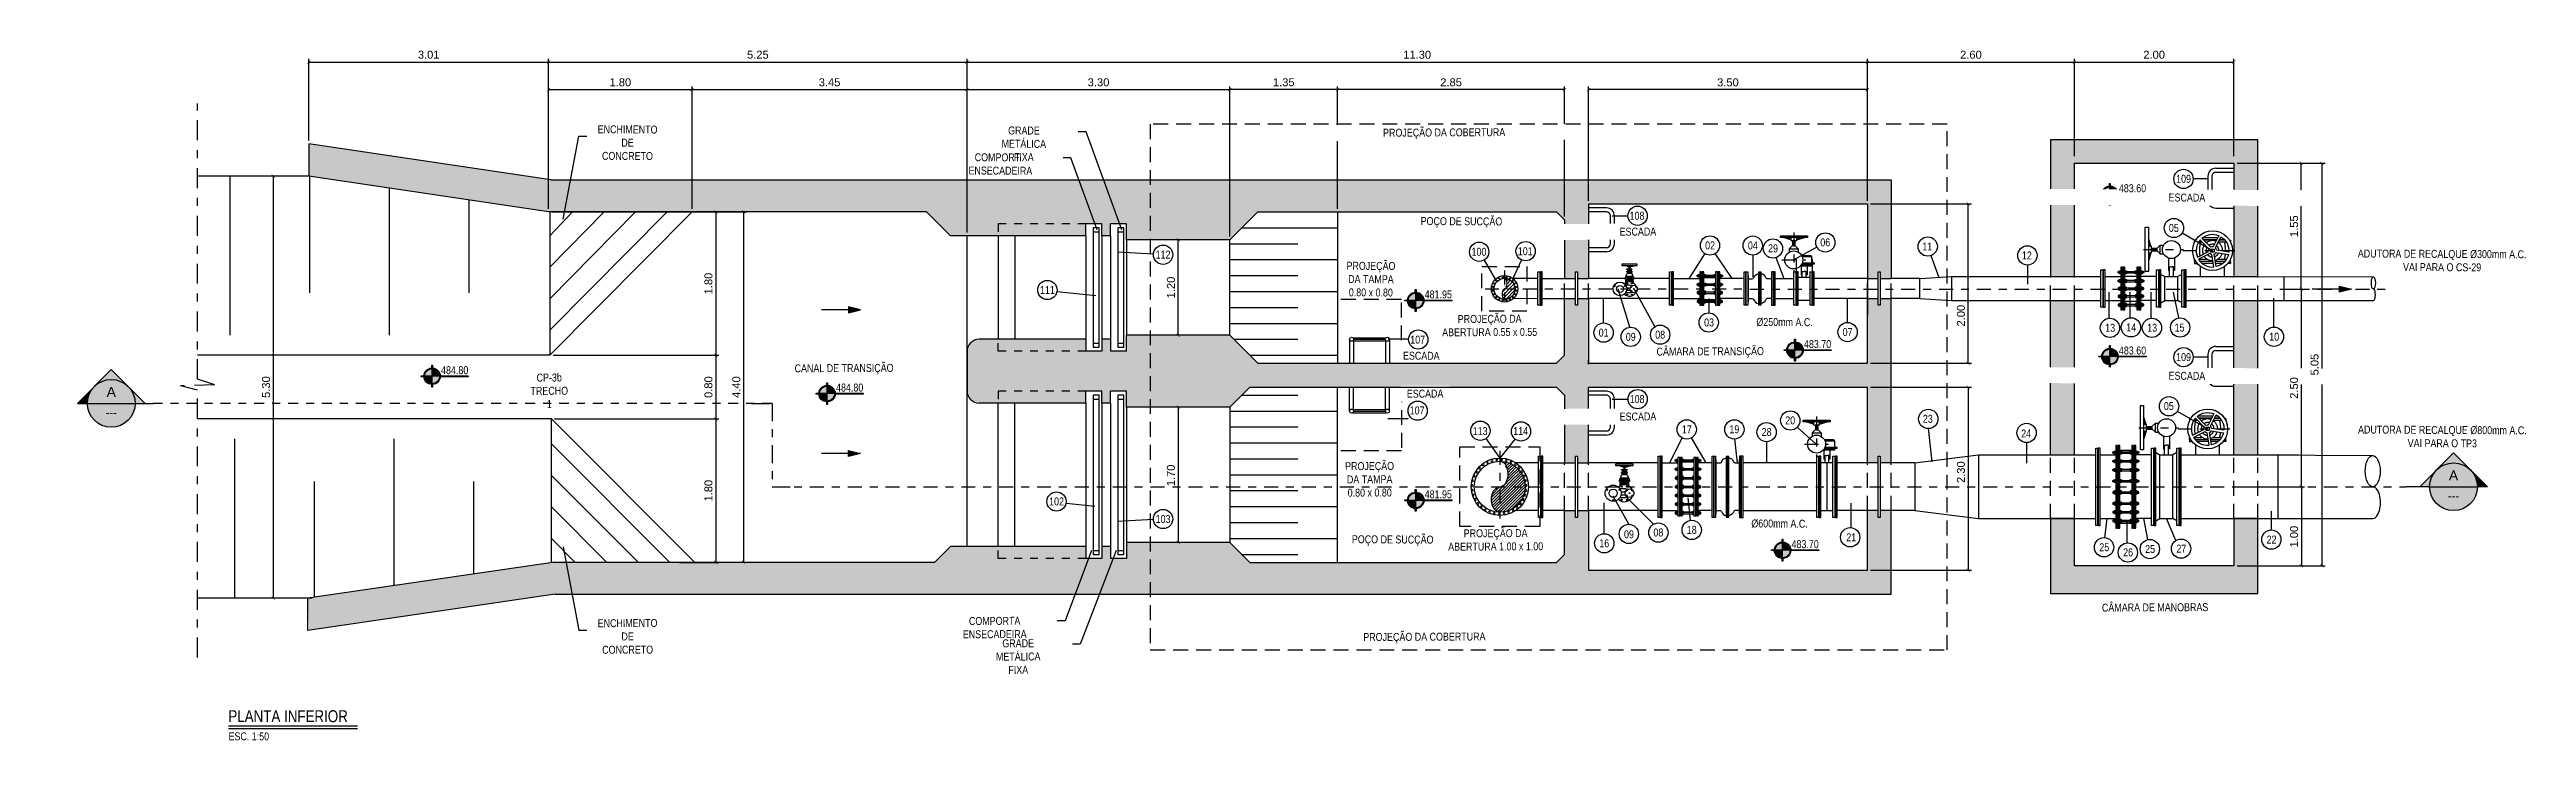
# Model space of a CAD drawing. Header units: feet. Extents: x 0 to 285115, y 0 to 9111421.
# Drawn here: x 285083.25 to 285114.34, y 9111367.89 to 9111376.57 of the extents above; entities that cross this region are included whole.
import ezdxf
from ezdxf import colors
from ezdxf.entities.mleader import LeaderData, LeaderLine
from ezdxf.enums import TextEntityAlignment as Align
from ezdxf.math import Vec2, Vec3

# ---------------------------------------------------------------- set-up
doc = ezdxf.new("R2010")
doc.units = ezdxf.units.FT
doc.header["$MEASUREMENT"] = 0
for name, pattern in [('CENTER2', [1.125, 0.75, -0.125, 0.125, -0.125]), ('DASHDOT', [1, 0.5, -0.25, 0, -0.25]), ('HIDDEN', [0.375, 0.25, -0.125])]:
    doc.linetypes.add(name, pattern=pattern)
doc.layers.get('0').update_dxf_attribs({"linetype": 'CONTINUOUS'})
doc.layers.get('DEFPOINTS').update_dxf_attribs({"linetype": 'CONTINUOUS'})
for name, color, linetype in [('01', 1, 'CONTINUOUS'), ('01PROJ', 1, 'HIDDEN'), ('02', 7, 'CONTINUOUS'), ('A-NIVEIS', 1, 'CONTINUOUS'), ('A-TEXTO', 2, 'CONTINUOUS'), ('ARQ_SENTIDO', 1, 'CONTINUOUS'), ('EIXO', 1, 'DASHDOT'), ('FLANGES', 7, 'CONTINUOUS'), ('H-SA-CONTORNO', 2, 'CONTINUOUS'), ('H-SA-DIM', 1, 'CONTINUOUS'), ('H-SA-EIXOS', 1, 'DASHDOT'), ('H-SA-ESTRUTURA (CORTE)', 5, 'CONTINUOUS'), ('H-SA-HTC CONCRETO', 253, 'CONTINUOUS'), ('H-SA-HTC ENCHIMENTO', 1, 'CONTINUOUS'), ('H-SA-SIMB', 1, 'CONTINUOUS'), ('H-SA-TEXTO', 2, 'CONTINUOUS'), ('INDIC', 2, 'CONTINUOUS'), ('Top View-Ferro Fundido - JGS - K7(Esgoto)', 7, 'CONTINUOUS'), ('TUBULAÇÃO', 5, 'CONTINUOUS')]:
    doc.layers.add(name, color=color, linetype=linetype)
doc.styles.add('EGC_Arial_2.0mm', font='arial.ttf', dxfattribs={"width": 0.8, "height": 2})
doc.styles.add('EGC_Arial_2.5mm', font='arial.ttf', dxfattribs={"width": 0.8, "height": 2.5})
doc.styles.add('EGC_Arial_3.0mm', font='arial.ttf', dxfattribs={"width": 0.8, "height": 3})
doc.styles.get("Standard").update_dxf_attribs({"font": 'arial.ttf'})
doc.dimstyles.new('Copy of EGC_2.0mm', dxfattribs={"dimtxt": 0.1, "dimasz": 0.04, "dimexe": 0.04, "dimexo": 0.04, "dimgap": 0.04, "dimtad": 1, "dimzin": 1, "dimdsep": 46, "dimtxsty": 'Standard', "dimblk": 'ARCHTICK', "dimcen": 0, "dimclrd": 1, "dimclre": 1, "dimclrt": 2, "dimazin": 0, "dimtfac": 1, "dimtix": 1, "dimtmove": 1, "dimatfit": 3, "dimldrblk": 'NONE', "dimfxl": 0.002, "dimtolj": 1, "dimtzin": 0, "dimlwd": -1, "dimarcsym": 0})

msp = doc.modelspace()

# ---------------------------------------------------------------- texts
at = {"layer": 'INDIC', "color": 2, "style": 'EGC_Arial_2.0mm', "width": 0.8}
for s, p in [('06', (285105.54, 9111374.146)), ('11', (285106.82, 9111374.094)), ('05', (285109.915, 9111374.327)), ('112', (285097.228, 9111373.993)), ('100', (285101.193, 9111374.028)), ('101', (285101.774, 9111374.035)), ('12', (285108.07, 9111373.982)), ('111', (285095.776, 9111373.549)), ('01', (285102.758, 9111373.013)), ('09', (285103.098, 9111372.96)), ('03', (285104.081, 9111373.141)), ('07', (285105.82, 9111373.021)), ('13', (285109.116, 9111373.074)), ('14', (285109.38, 9111373.078)), ('13', (285109.643, 9111373.074)), ('15', (285109.987, 9111373.076)), ('10', (285111.175, 9111372.962)), ('23', (285106.827, 9111371.931)), ('05', (285109.852, 9111372.091)), ('113', (285101.208, 9111371.777)), ('24', (285108.061, 9111371.747)), ('102', (285095.891, 9111370.894)), ('103', (285097.228, 9111370.673)), ('09', (285103.076, 9111370.481)), ('08', (285103.445, 9111370.504)), ('18', (285103.864, 9111370.537)), ('21', (285105.866, 9111370.443)), ('22', (285111.142, 9111370.415)), ('25', (285109.042, 9111370.319)), ('26', (285109.341, 9111370.255)), ('25', (285109.617, 9111370.297)), ('27', (285110.009, 9111370.301))]:
    msp.add_text(s, height=0.1, dxfattribs=at).set_placement(p, align=Align.MIDDLE_CENTER)
msp.add_text('16', height=0.1, rotation=359.9625, dxfattribs=at).set_placement((285102.766, 9111370.368), align=Align.MIDDLE_CENTER)

# ---------------------------------------------------------------- blocks, each defined once
blk = doc.blocks.new('_ArchTick')
at = {"color": 0, "linetype": 'ByBlock', "const_width": 0.15}
blk.add_lwpolyline([(-0.5, -0.5), (0.5, 0.5)], dxfattribs=at)
blk = doc.blocks.new('*D1181')
at = {"layer": 'DEFPOINTS', "color": 0, "transparency": 16777216}
for p in [(285097.418, 9111372.079), (285097.418, 9111370.379), (285097.418, 9111370.379)]:
    blk.add_point(p, dxfattribs=at)
at = {"layer": 'H-SA-DIM', "color": 1, "transparency": 16777216}
blk.add_line((285097.418, 9111372.079), (285097.418, 9111370.379), dxfattribs=at)
at = {"layer": 'H-SA-DIM', "color": 1, "transparency": 16777216, "xscale": 0.04, "yscale": 0.04, "zscale": 0.04}
for p, rotation in [((285097.418, 9111372.079), 90), ((285097.418, 9111370.379), 270)]:
    blk.add_blockref('_ArchTick', p, dxfattribs=dict(at, rotation=rotation))
at = {"layer": 'H-SA-DIM', "color": 2, "transparency": 16777216, "insert": (285097.327, 9111371.22), "char_height": 0.1, "attachment_point": 5, "rotation": 90}
blk.add_mtext('\\A1;1.70', dxfattribs=at)
blk = doc.blocks.new('_None')
blk = doc.blocks.new('*D1182')
at = {"layer": 'DEFPOINTS', "color": 0, "transparency": 16777216}
for p in [(285110.668, 9111371.078), (285110.668, 9111370.086, 478.198), (285111.516, 9111370.086)]:
    blk.add_point(p, dxfattribs=at)
at = {"layer": 'H-SA-DIM', "color": 1, "lineweight": -2, "transparency": 16777216}
for p, q in [((285110.708, 9111371.078), (285111.556, 9111371.078)), ((285110.708, 9111370.086), (285111.556, 9111370.086))]:
    blk.add_line(p, q, dxfattribs=at)
at = {"layer": 'H-SA-DIM', "color": 1, "transparency": 16777216}
blk.add_line((285111.516, 9111371.078), (285111.516, 9111370.086), dxfattribs=at)
at = {"layer": 'H-SA-DIM', "color": 1, "transparency": 16777216, "xscale": 0.04, "yscale": 0.04, "zscale": 0.04}
for p, rotation in [((285111.516, 9111371.078), 90), ((285111.516, 9111370.086), 270)]:
    blk.add_blockref('_ArchTick', p, dxfattribs=dict(at, rotation=rotation))
at = {"layer": 'H-SA-DIM', "color": 2, "transparency": 16777216, "insert": (285111.424, 9111370.452), "char_height": 0.1, "attachment_point": 5, "rotation": 90}
blk.add_mtext('\\A1;1.00', dxfattribs=at)
blk = doc.blocks.new('*D1178')
at = {"layer": 'DEFPOINTS', "color": 0, "transparency": 16777216}
for p in [(285106.068, 9111372.329), (285106.068, 9111370.029), (285107.334, 9111370.029)]:
    blk.add_point(p, dxfattribs=at)
at = {"layer": 'H-SA-DIM', "color": 1, "lineweight": -2, "transparency": 16777216}
for p, q in [((285106.108, 9111372.329), (285107.374, 9111372.329)), ((285106.108, 9111370.029), (285107.374, 9111370.029))]:
    blk.add_line(p, q, dxfattribs=at)
at = {"layer": 'H-SA-DIM', "color": 1, "transparency": 16777216}
blk.add_line((285107.334, 9111372.329), (285107.334, 9111370.029), dxfattribs=at)
at = {"layer": 'H-SA-DIM', "color": 1, "transparency": 16777216, "xscale": 0.04, "yscale": 0.04, "zscale": 0.04}
for p, rotation in [((285107.334, 9111372.329), 90), ((285107.334, 9111370.029), 270)]:
    blk.add_blockref('_ArchTick', p, dxfattribs=dict(at, rotation=rotation))
at = {"layer": 'H-SA-DIM', "color": 2, "transparency": 16777216, "insert": (285107.243, 9111371.261), "char_height": 0.1, "attachment_point": 5, "rotation": 90}
blk.add_mtext('\\A1;2.30', dxfattribs=at)
blk = doc.blocks.new('EGC-SETA SENTIDO DA TUBULAÇÃO')
h = blk.add_hatch(color=256)
h.dxf.hatch_style = 1
h.paths.add_polyline_path([(-3, 0.75), (0, 0), (-3, -0.75)])
blk.add_line((0, 0), (-9.84, 0))
blk.add_lwpolyline([(-3, 0.75), (0, 0), (-3, -0.75), (-3, 0.75)])
blk = doc.blocks.new('*U1227')
at = {"true_color": 0xffffff}
h = blk.add_hatch(color=7, dxfattribs=at)
h.dxf.hatch_style = 1
edge = h.paths.add_edge_path()
edge.add_arc((0, 0), 2.07, 92.76231, 177.23769, ccw=False)
edge.add_line((-0.1, 2.07), (-0.1, 2.75))
edge.add_line((-0.1, 2.75), (0.1, 2.75))
edge.add_line((0.1, 2.75), (0.1, 2.07))
edge.add_arc((0, 0), 2.07, 2.76231, 87.23769, ccw=False)
edge.add_line((2.07, 0.1), (9.09, 0.1))
edge.add_line((9.09, 0.1), (9.09, -0.1))
edge.add_line((9.09, -0.1), (2.07, -0.1))
edge.add_arc((0, 0), 2.07, 272.76231, 357.23769, ccw=False)
edge.add_line((0.1, -2.07), (0.1, -2.75))
edge.add_line((0.1, -2.75), (-0.1, -2.75))
edge.add_line((-0.1, -2.75), (-0.1, -2.07))
edge.add_arc((0, 0), 2.07, 182.76231, 267.23769, ccw=False)
edge.add_line((-2.07, -0.1), (-2.75, -0.1))
edge.add_line((-2.75, -0.1), (-2.75, 0.1))
edge.add_line((-2.75, 0.1), (-2.07, 0.1))
for p, q in [((0, -2.75), (0, 2.75)), ((9.09, 0), (-2.75, 0))]:
    blk.add_line(p, q)
at = {"color": 7, "true_color": 0xffffff}
blk.add_lwpolyline([(-2.07, 0.1, -0.386246), (-0.1, 2.07), (-0.1, 2.75), (0.1, 2.75), (0.1, 2.07, -0.386246), (2.07, 0.1), (9.09, 0.1), (9.09, -0.1), (2.07, -0.1, -0.386246), (0.1, -2.07), (0.1, -2.75), (-0.1, -2.75), (-0.1, -2.07, -0.386246), (-2.07, -0.1), (-2.75, -0.1), (-2.75, 0.1)], format="xyb", close=True, dxfattribs=at)
blk.add_circle((0, 0), 1.87)
for points in [[(-1.79, -0.57), (0, 0), (-1.8, -0.54), (-1.88, 0)], [(-1.53, -1.08), (-1.57, 0), (-1.79, -0.57), (0, 0)], [(-1.1, -1.52), (-1.1, 0), (-1.53, -1.08), (-1.57, 0)], [(-0.58, -1.78), (-0.59, 0), (-1.1, -1.52), (-1.1, 0)], [(0, -1.88), (0, 0), (-0.58, -1.78), (-0.59, 0)], [(0, 1.87), (0, 0), (0.58, 1.78), (0.59, 0)], [(1.53, 1.08), (1.57, 0), (1.79, 0.57), (0, 0)], [(1.79, 0.57), (0, 0), (1.8, 0.54), (1.87, 0)], [(0.58, 1.78), (0.59, 0), (1.1, 1.52), (1.1, 0)], [(1.1, 1.52), (1.1, 0), (1.53, 1.08), (1.57, 0)]]:
    blk.add_solid(points)
at = {"layer": 'A-TEXTO', "color": 2, "style": 'EGC_Arial_2.0mm', "width": 0.8}
blk.add_attdef('000.00', text='', height=2, dxfattribs=at).set_placement((9.09, 0.53), align=Align.RIGHT)
blk = doc.blocks.new('*U504')
at = {"color": 5}
blk.add_line((5, -9.04), (37.45, -9.04), dxfattribs=at)
blk.add_line((5, -9.71), (37.45, -9.71))
at = {"style": 'EGC_Arial_3.0mm', "width": 0.8}
blk.add_attdef('TITULO', text='', height=3, dxfattribs=at).set_placement((5, -9.04), align=Align.BOTTOM_LEFT)
at = {"style": 'EGC_Arial_2.0mm', "width": 0.8}
blk.add_attdef('ESCALA', text='', height=2, dxfattribs=at).set_placement((5.03, -10.71), align=Align.TOP_LEFT)
blk = doc.blocks.new('*D1184')
at = {"layer": 'DEFPOINTS', "color": 0, "transparency": 16777216}
for p in [(285089.515, 9111374.529), (285091.963, 9111370.129), (285091.963, 9111370.129)]:
    blk.add_point(p, dxfattribs=at)
at = {"layer": 'H-SA-DIM', "color": 1, "lineweight": -2, "transparency": 16777216}
blk.add_line((285089.555, 9111374.529), (285092.003, 9111374.529), dxfattribs=at)
at = {"layer": 'H-SA-DIM', "color": 1, "transparency": 16777216}
blk.add_line((285091.963, 9111374.529), (285091.963, 9111370.129), dxfattribs=at)
at = {"layer": 'H-SA-DIM', "color": 1, "transparency": 16777216, "xscale": 0.04, "yscale": 0.04, "zscale": 0.04}
for p, rotation in [((285091.963, 9111374.529), 90), ((285091.963, 9111370.129), 270)]:
    blk.add_blockref('_ArchTick', p, dxfattribs=dict(at, rotation=rotation))
at = {"layer": 'H-SA-DIM', "color": 2, "transparency": 16777216, "insert": (285091.872, 9111372.329), "char_height": 0.1, "attachment_point": 5, "rotation": 90}
blk.add_mtext('\\A1;4.40', dxfattribs=at)
blk = doc.blocks.new('*D1214')
at = {"layer": 'DEFPOINTS', "color": 0, "transparency": 16777216}
for p in [(285110.668, 9111375.139), (285111.515, 9111375.139), (285111.298, 9111373.559)]:
    blk.add_point(p, dxfattribs=at)
at = {"layer": 'H-SA-DIM', "color": 1, "lineweight": -2, "transparency": 16777216}
for p, q in [((285110.708, 9111375.139), (285111.555, 9111375.139)), ((285111.338, 9111373.559), (285111.555, 9111373.559))]:
    blk.add_line(p, q, dxfattribs=at)
at = {"layer": 'H-SA-DIM', "color": 1, "transparency": 16777216}
blk.add_line((285111.515, 9111373.559), (285111.515, 9111375.139), dxfattribs=at)
at = {"layer": 'H-SA-DIM', "color": 1, "transparency": 16777216, "xscale": 0.04, "yscale": 0.04, "zscale": 0.04}
for p, rotation in [((285111.515, 9111375.139), 90), ((285111.515, 9111373.559), 270)]:
    blk.add_blockref('_ArchTick', p, dxfattribs=dict(at, rotation=rotation))
at = {"layer": 'H-SA-DIM', "color": 2, "transparency": 16777216, "insert": (285111.424, 9111374.349), "char_height": 0.1, "attachment_point": 5, "rotation": 90}
blk.add_mtext('\\A1;1.55', dxfattribs=at)
blk = doc.blocks.new('*D1213')
at = {"layer": 'DEFPOINTS', "color": 0, "transparency": 16777216}
for p in [(285106.068, 9111374.629), (285107.334, 9111374.629), (285106.068, 9111372.629)]:
    blk.add_point(p, dxfattribs=at)
at = {"layer": 'H-SA-DIM', "color": 1, "lineweight": -2, "transparency": 16777216}
for p, q in [((285106.108, 9111374.629), (285107.374, 9111374.629)), ((285106.108, 9111372.629), (285107.374, 9111372.629))]:
    blk.add_line(p, q, dxfattribs=at)
at = {"layer": 'H-SA-DIM', "color": 1, "transparency": 16777216}
blk.add_line((285107.334, 9111372.629), (285107.334, 9111374.629), dxfattribs=at)
at = {"layer": 'H-SA-DIM', "color": 1, "transparency": 16777216, "xscale": 0.04, "yscale": 0.04, "zscale": 0.04}
for p, rotation in [((285107.334, 9111374.629), 90), ((285107.334, 9111372.629), 270)]:
    blk.add_blockref('_ArchTick', p, dxfattribs=dict(at, rotation=rotation))
at = {"layer": 'H-SA-DIM', "color": 2, "transparency": 16777216, "insert": (285107.243, 9111373.226), "char_height": 0.1, "attachment_point": 5, "rotation": 90}
blk.add_mtext('\\A1;2.00', dxfattribs=at)
blk = doc.blocks.new('*D1215')
at = {"layer": 'DEFPOINTS', "color": 0, "transparency": 16777216}
for p in [(285089.532, 9111372.73), (285089.551, 9111371.929), (285091.613, 9111371.929)]:
    blk.add_point(p, dxfattribs=at)
at = {"layer": 'H-SA-DIM', "color": 1, "lineweight": -2, "transparency": 16777216}
for p, q in [((285089.572, 9111372.73), (285091.653, 9111372.73)), ((285089.591, 9111371.929), (285091.653, 9111371.929))]:
    blk.add_line(p, q, dxfattribs=at)
at = {"layer": 'H-SA-DIM', "color": 1, "transparency": 16777216}
blk.add_line((285091.613, 9111372.73), (285091.613, 9111371.929), dxfattribs=at)
at = {"layer": 'H-SA-DIM', "color": 1, "transparency": 16777216, "xscale": 0.04, "yscale": 0.04, "zscale": 0.04}
for p, rotation in [((285091.613, 9111372.73), 90), ((285091.613, 9111371.929), 270)]:
    blk.add_blockref('_ArchTick', p, dxfattribs=dict(at, rotation=rotation))
at = {"layer": 'H-SA-DIM', "color": 2, "transparency": 16777216, "insert": (285091.522, 9111372.329), "char_height": 0.1, "attachment_point": 5, "rotation": 90}
blk.add_mtext('\\A1;0.80', dxfattribs=at)
blk = doc.blocks.new('*D1216')
at = {"layer": 'DEFPOINTS', "color": 0, "transparency": 16777216}
for p in [(285111.298, 9111373.559), (285110.668, 9111371.078), (285111.515, 9111371.078)]:
    blk.add_point(p, dxfattribs=at)
at = {"layer": 'H-SA-DIM', "color": 1, "lineweight": -2, "transparency": 16777216}
for p, q in [((285111.338, 9111373.559), (285111.555, 9111373.559)), ((285110.708, 9111371.078), (285111.555, 9111371.078))]:
    blk.add_line(p, q, dxfattribs=at)
at = {"layer": 'H-SA-DIM', "color": 1, "transparency": 16777216}
blk.add_line((285111.515, 9111373.559), (285111.515, 9111371.078), dxfattribs=at)
at = {"layer": 'H-SA-DIM', "color": 1, "transparency": 16777216, "xscale": 0.04, "yscale": 0.04, "zscale": 0.04}
for p, rotation in [((285111.515, 9111373.559), 90), ((285111.515, 9111371.078), 270)]:
    blk.add_blockref('_ArchTick', p, dxfattribs=dict(at, rotation=rotation))
at = {"layer": 'H-SA-DIM', "color": 2, "transparency": 16777216, "insert": (285111.424, 9111372.318), "char_height": 0.1, "attachment_point": 5, "rotation": 90}
blk.add_mtext('\\A1;2.50', dxfattribs=at)
blk = doc.blocks.new('*D1217')
at = {"layer": 'DEFPOINTS', "color": 0, "transparency": 16777216}
for p in [(285102.568, 9111376.063), (285102.568, 9111374.629), (285106.068, 9111374.629)]:
    blk.add_point(p, dxfattribs=at)
at = {"layer": 'H-SA-DIM', "color": 1, "lineweight": -2, "transparency": 16777216}
for p, q in [((285102.568, 9111374.669), (285102.568, 9111376.103)), ((285106.068, 9111374.669), (285106.068, 9111376.103))]:
    blk.add_line(p, q, dxfattribs=at)
at = {"layer": 'H-SA-DIM', "color": 1, "transparency": 16777216}
blk.add_line((285106.068, 9111376.063), (285102.568, 9111376.063), dxfattribs=at)
at = {"layer": 'H-SA-DIM', "color": 1, "transparency": 16777216, "xscale": 0.04, "yscale": 0.04, "zscale": 0.04, "rotation": 180}
blk.add_blockref('_ArchTick', (285102.568, 9111376.063), dxfattribs=at)
at = {"layer": 'H-SA-DIM', "color": 1, "transparency": 16777216, "xscale": 0.04, "yscale": 0.04, "zscale": 0.04}
blk.add_blockref('_ArchTick', (285106.068, 9111376.063), dxfattribs=at)
at = {"layer": 'H-SA-DIM', "color": 2, "transparency": 16777216, "insert": (285104.318, 9111376.154), "char_height": 0.1, "attachment_point": 5}
blk.add_mtext('\\A1;3.50', dxfattribs=at)
blk = doc.blocks.new('*D1218')
at = {"layer": 'DEFPOINTS', "color": 0, "transparency": 16777216}
for p in [(285099.418, 9111376.064), (285099.418, 9111374.529), (285102.268, 9111374.429)]:
    blk.add_point(p, dxfattribs=at)
at = {"layer": 'H-SA-DIM', "color": 1, "lineweight": -2, "transparency": 16777216}
for p, q in [((285099.418, 9111374.569), (285099.418, 9111376.104)), ((285102.268, 9111374.469), (285102.268, 9111376.104))]:
    blk.add_line(p, q, dxfattribs=at)
at = {"layer": 'H-SA-DIM', "color": 1, "transparency": 16777216}
blk.add_line((285102.268, 9111376.064), (285099.418, 9111376.064), dxfattribs=at)
at = {"layer": 'H-SA-DIM', "color": 1, "transparency": 16777216, "xscale": 0.04, "yscale": 0.04, "zscale": 0.04, "rotation": 180}
blk.add_blockref('_ArchTick', (285099.418, 9111376.064), dxfattribs=at)
at = {"layer": 'H-SA-DIM', "color": 1, "transparency": 16777216, "xscale": 0.04, "yscale": 0.04, "zscale": 0.04}
blk.add_blockref('_ArchTick', (285102.268, 9111376.064), dxfattribs=at)
at = {"layer": 'H-SA-DIM', "color": 2, "transparency": 16777216, "insert": (285100.843, 9111376.155), "char_height": 0.1, "attachment_point": 5}
blk.add_mtext('\\A1;2.85', dxfattribs=at)
blk = doc.blocks.new('*D1219')
at = {"layer": 'DEFPOINTS', "color": 0, "transparency": 16777216}
for p in [(285098.068, 9111376.064), (285099.418, 9111374.529), (285098.068, 9111374.179)]:
    blk.add_point(p, dxfattribs=at)
at = {"layer": 'H-SA-DIM', "color": 1, "lineweight": -2, "transparency": 16777216}
for p, q in [((285098.068, 9111374.219), (285098.068, 9111376.104)), ((285099.418, 9111374.569), (285099.418, 9111376.104))]:
    blk.add_line(p, q, dxfattribs=at)
at = {"layer": 'H-SA-DIM', "color": 1, "transparency": 16777216}
blk.add_line((285099.418, 9111376.064), (285098.068, 9111376.064), dxfattribs=at)
at = {"layer": 'H-SA-DIM', "color": 1, "transparency": 16777216, "xscale": 0.04, "yscale": 0.04, "zscale": 0.04, "rotation": 180}
blk.add_blockref('_ArchTick', (285098.068, 9111376.064), dxfattribs=at)
at = {"layer": 'H-SA-DIM', "color": 1, "transparency": 16777216, "xscale": 0.04, "yscale": 0.04, "zscale": 0.04}
blk.add_blockref('_ArchTick', (285099.418, 9111376.064), dxfattribs=at)
at = {"layer": 'H-SA-DIM', "color": 2, "transparency": 16777216, "insert": (285098.743, 9111376.155), "char_height": 0.1, "attachment_point": 5}
blk.add_mtext('\\A1;1.35', dxfattribs=at)
blk = doc.blocks.new('*D1220')
at = {"layer": 'DEFPOINTS', "color": 0, "transparency": 16777216}
for p in [(285097.418, 9111374.179), (285097.418, 9111374.179), (285097.418, 9111372.979)]:
    blk.add_point(p, dxfattribs=at)
at = {"layer": 'H-SA-DIM', "color": 1, "transparency": 16777216}
blk.add_line((285097.418, 9111372.979), (285097.418, 9111374.179), dxfattribs=at)
at = {"layer": 'H-SA-DIM', "color": 1, "transparency": 16777216, "xscale": 0.04, "yscale": 0.04, "zscale": 0.04}
for p, rotation in [((285097.418, 9111374.179), 90), ((285097.418, 9111372.979), 270)]:
    blk.add_blockref('_ArchTick', p, dxfattribs=dict(at, rotation=rotation))
at = {"layer": 'H-SA-DIM', "color": 2, "transparency": 16777216, "insert": (285097.327, 9111373.579), "char_height": 0.1, "attachment_point": 5, "rotation": 90}
blk.add_mtext('\\A1;1.20', dxfattribs=at)
blk = doc.blocks.new('*D1221')
at = {"layer": 'DEFPOINTS', "color": 0, "transparency": 16777216}
for p in [(285091.05, 9111374.529), (285089.532, 9111372.73), (285091.613, 9111372.73)]:
    blk.add_point(p, dxfattribs=at)
at = {"layer": 'H-SA-DIM', "color": 1, "lineweight": -2, "transparency": 16777216}
for p, q in [((285091.09, 9111374.529), (285091.653, 9111374.529)), ((285089.572, 9111372.73), (285091.653, 9111372.73))]:
    blk.add_line(p, q, dxfattribs=at)
at = {"layer": 'H-SA-DIM', "color": 1, "transparency": 16777216}
blk.add_line((285091.613, 9111374.529), (285091.613, 9111372.73), dxfattribs=at)
at = {"layer": 'H-SA-DIM', "color": 1, "transparency": 16777216, "xscale": 0.04, "yscale": 0.04, "zscale": 0.04}
for p, rotation in [((285091.613, 9111374.529), 90), ((285091.613, 9111372.73), 270)]:
    blk.add_blockref('_ArchTick', p, dxfattribs=dict(at, rotation=rotation))
at = {"layer": 'H-SA-DIM', "color": 2, "transparency": 16777216, "insert": (285091.522, 9111373.629), "char_height": 0.1, "attachment_point": 5, "rotation": 90}
blk.add_mtext('\\A1;1.80', dxfattribs=at)
blk = doc.blocks.new('*D1222')
at = {"layer": 'DEFPOINTS', "color": 0, "transparency": 16777216}
for p in [(285089.551, 9111371.929), (285091.118, 9111370.129), (285091.613, 9111370.129)]:
    blk.add_point(p, dxfattribs=at)
at = {"layer": 'H-SA-DIM', "color": 1, "lineweight": -2, "transparency": 16777216}
for p, q in [((285089.591, 9111371.929), (285091.653, 9111371.929)), ((285091.158, 9111370.129), (285091.653, 9111370.129))]:
    blk.add_line(p, q, dxfattribs=at)
at = {"layer": 'H-SA-DIM', "color": 1, "transparency": 16777216}
blk.add_line((285091.613, 9111371.929), (285091.613, 9111370.129), dxfattribs=at)
at = {"layer": 'H-SA-DIM', "color": 1, "transparency": 16777216, "xscale": 0.04, "yscale": 0.04, "zscale": 0.04}
for p, rotation in [((285091.613, 9111371.929), 90), ((285091.613, 9111370.129), 270)]:
    blk.add_blockref('_ArchTick', p, dxfattribs=dict(at, rotation=rotation))
at = {"layer": 'H-SA-DIM', "color": 2, "transparency": 16777216, "insert": (285091.522, 9111371.029), "char_height": 0.1, "attachment_point": 5, "rotation": 90}
blk.add_mtext('\\A1;1.80', dxfattribs=at)
blk = doc.blocks.new('*D1223')
at = {"layer": 'DEFPOINTS', "color": 0, "transparency": 16777216}
for p in [(285089.515, 9111376.41), (285086.504, 9111375.384), (285089.515, 9111374.529)]:
    blk.add_point(p, dxfattribs=at)
at = {"layer": 'H-SA-DIM', "color": 1, "lineweight": -2, "transparency": 16777216}
for p, q in [((285086.504, 9111375.424), (285086.504, 9111376.45)), ((285089.515, 9111374.569), (285089.515, 9111376.45))]:
    blk.add_line(p, q, dxfattribs=at)
at = {"layer": 'H-SA-DIM', "color": 1, "transparency": 16777216}
blk.add_line((285086.504, 9111376.41), (285089.515, 9111376.41), dxfattribs=at)
at = {"layer": 'H-SA-DIM', "color": 1, "transparency": 16777216, "xscale": 0.04, "yscale": 0.04, "zscale": 0.04, "rotation": 180}
blk.add_blockref('_ArchTick', (285086.504, 9111376.41), dxfattribs=at)
at = {"layer": 'H-SA-DIM', "color": 1, "transparency": 16777216, "xscale": 0.04, "yscale": 0.04, "zscale": 0.04}
blk.add_blockref('_ArchTick', (285089.515, 9111376.41), dxfattribs=at)
at = {"layer": 'H-SA-DIM', "color": 2, "transparency": 16777216, "insert": (285088.01, 9111376.501), "char_height": 0.1, "attachment_point": 5}
blk.add_mtext('\\A1;3.01', dxfattribs=at)
blk = doc.blocks.new('*D1224')
at = {"layer": 'DEFPOINTS', "color": 0, "transparency": 16777216}
for p in [(285091.316, 9111376.064), (285089.515, 9111374.529), (285091.316, 9111374.529)]:
    blk.add_point(p, dxfattribs=at)
at = {"layer": 'H-SA-DIM', "color": 1, "lineweight": -2, "transparency": 16777216}
for p, q in [((285089.515, 9111374.569), (285089.515, 9111376.104)), ((285091.316, 9111374.569), (285091.316, 9111376.104))]:
    blk.add_line(p, q, dxfattribs=at)
at = {"layer": 'H-SA-DIM', "color": 1, "transparency": 16777216}
blk.add_line((285089.515, 9111376.064), (285091.316, 9111376.064), dxfattribs=at)
at = {"layer": 'H-SA-DIM', "color": 1, "transparency": 16777216, "xscale": 0.04, "yscale": 0.04, "zscale": 0.04, "rotation": 180}
blk.add_blockref('_ArchTick', (285089.515, 9111376.064), dxfattribs=at)
at = {"layer": 'H-SA-DIM', "color": 1, "transparency": 16777216, "xscale": 0.04, "yscale": 0.04, "zscale": 0.04}
blk.add_blockref('_ArchTick', (285091.316, 9111376.064), dxfattribs=at)
at = {"layer": 'H-SA-DIM', "color": 2, "transparency": 16777216, "insert": (285090.416, 9111376.155), "char_height": 0.1, "attachment_point": 5}
blk.add_mtext('\\A1;1.80', dxfattribs=at)
blk = doc.blocks.new('*D1225')
at = {"layer": 'DEFPOINTS', "color": 0, "transparency": 16777216}
for p in [(285094.768, 9111376.064), (285091.316, 9111374.529), (285094.768, 9111374.229)]:
    blk.add_point(p, dxfattribs=at)
at = {"layer": 'H-SA-DIM', "color": 1, "lineweight": -2, "transparency": 16777216}
for p, q in [((285091.316, 9111374.569), (285091.316, 9111376.104)), ((285094.768, 9111374.269), (285094.768, 9111376.104))]:
    blk.add_line(p, q, dxfattribs=at)
at = {"layer": 'H-SA-DIM', "color": 1, "transparency": 16777216}
blk.add_line((285091.316, 9111376.064), (285094.768, 9111376.064), dxfattribs=at)
at = {"layer": 'H-SA-DIM', "color": 1, "transparency": 16777216, "xscale": 0.04, "yscale": 0.04, "zscale": 0.04, "rotation": 180}
blk.add_blockref('_ArchTick', (285091.316, 9111376.064), dxfattribs=at)
at = {"layer": 'H-SA-DIM', "color": 1, "transparency": 16777216, "xscale": 0.04, "yscale": 0.04, "zscale": 0.04}
blk.add_blockref('_ArchTick', (285094.768, 9111376.064), dxfattribs=at)
at = {"layer": 'H-SA-DIM', "color": 2, "transparency": 16777216, "insert": (285093.042, 9111376.155), "char_height": 0.1, "attachment_point": 5}
blk.add_mtext('\\A1;3.45', dxfattribs=at)
blk = doc.blocks.new('*U1226')
at = {"true_color": 0x737373}
h = blk.add_hatch(color=8, dxfattribs=at)
h.dxf.hatch_style = 1
h.paths.add_polyline_path([(4.24, 4.24), (8.49, 0), (6, 0, 0.198912)])
h.paths.add_polyline_path([(0, 8.49), (4.24, 4.24, 0.414214), (-4.24, 4.24)])
h.paths.add_polyline_path([(-4.24, 4.24, 0.198912), (-6, 0), (-8.49, 0)])
h = blk.add_hatch(color=8, dxfattribs=at)
h.dxf.hatch_style = 1
h.paths.add_polyline_path([(4.24, 4.24), (8.49, 0), (6, 0, 0.198912)])
h.paths.add_polyline_path([(15.49, 0.03), (-15.49, 0.03), (-15.49, 5.65), (15.49, 5.65)], flags=9)
at = {"true_color": 0xffffff}
h = blk.add_hatch(color=7, dxfattribs=at)
h.dxf.hatch_style = 1
edge = h.paths.add_edge_path()
edge.add_arc((0, 0), 6, 0, 360)
for p, q in [((0, 8.49), (-8.49, 0)), ((0, 8.49), (8.49, 0)), ((-6, 0), (6, 0)), ((-6, 0), (-11.88, 0)), ((8.49, 0), (6, 0))]:
    blk.add_line(p, q)
blk.add_circle((0, 0), 6)
for tag, height, style, p in [('IDENTIFIER', 2.5, 'EGC_Arial_2.5mm', (0, 2.87)), ('DRG_REF', 2, 'EGC_Arial_2.0mm', (0, -2.29))]:
    blk.add_attdef(tag, text='', height=height, dxfattribs=dict(style=style)).set_placement(p, align=Align.MIDDLE_CENTER)
blk = doc.blocks.new('*U6')
at = {"true_color": 0x737373}
h = blk.add_hatch(color=8, dxfattribs=at)
h.dxf.hatch_style = 1
h.paths.add_polyline_path([(-4.24, 4.24), (-8.49, 0), (-6, 0, -0.198912)])
h.paths.add_polyline_path([(0, 8.49), (-4.24, 4.24, -0.414214), (4.24, 4.24)])
h.paths.add_polyline_path([(4.24, 4.24, -0.198912), (6, 0), (8.49, 0)])
h = blk.add_hatch(color=8, dxfattribs=at)
h.dxf.hatch_style = 1
h.paths.add_polyline_path([(-4.24, 4.24), (-8.49, 0), (-6, 0, -0.198912)])
h.paths.add_polyline_path([(-15.49, 0.03), (15.49, 0.03), (15.49, 5.65), (-15.49, 5.65)], flags=9)
at = {"true_color": 0xffffff}
h = blk.add_hatch(color=7, dxfattribs=at)
h.dxf.hatch_style = 1
edge = h.paths.add_edge_path()
edge.add_arc((0, 0), 6, 0, 360)
for p, q in [((0, 8.49), (-8.49, 0)), ((0, 8.49), (8.49, 0)), ((-6, 0), (6, 0)), ((-8.49, 0), (-6, 0)), ((6, 0), (10.55, 0))]:
    blk.add_line(p, q)
blk.add_circle((0, 0), 6)
for tag, height, style, p in [('IDENTIFIER', 2.5, 'EGC_Arial_2.5mm', (0, 2.87)), ('DRG_REF', 2, 'EGC_Arial_2.0mm', (0, -2.29))]:
    blk.add_attdef(tag, text='', height=height, dxfattribs=dict(style=style)).set_placement(p, align=Align.MIDDLE_CENTER)
blk = doc.blocks.new('*D1228')
at = {"layer": 'DEFPOINTS', "color": 0, "transparency": 16777216}
for p in [(285110.668, 9111375.139), (285110.668, 9111370.086, 478.198), (285111.773, 9111370.086)]:
    blk.add_point(p, dxfattribs=at)
at = {"layer": 'H-SA-DIM', "color": 1, "lineweight": -2, "transparency": 16777216}
for p, q in [((285110.708, 9111375.139), (285111.813, 9111375.139)), ((285110.708, 9111370.086), (285111.813, 9111370.086))]:
    blk.add_line(p, q, dxfattribs=at)
at = {"layer": 'H-SA-DIM', "color": 1, "transparency": 16777216}
blk.add_line((285111.773, 9111375.139), (285111.773, 9111370.086), dxfattribs=at)
at = {"layer": 'H-SA-DIM', "color": 1, "transparency": 16777216, "xscale": 0.04, "yscale": 0.04, "zscale": 0.04}
for p, rotation in [((285111.773, 9111375.139), 90), ((285111.773, 9111370.086), 270)]:
    blk.add_blockref('_ArchTick', p, dxfattribs=dict(at, rotation=rotation))
at = {"layer": 'H-SA-DIM', "color": 2, "transparency": 16777216, "insert": (285111.682, 9111372.612), "char_height": 0.1, "attachment_point": 5, "rotation": 90}
blk.add_mtext('\\A1;5.05', dxfattribs=at)
blk = doc.blocks.new('*D1229')
at = {"layer": 'DEFPOINTS', "color": 0, "transparency": 16777216}
for p in [(285094.768, 9111376.41), (285089.515, 9111374.929), (285094.768, 9111374.229)]:
    blk.add_point(p, dxfattribs=at)
at = {"layer": 'H-SA-DIM', "color": 1, "lineweight": -2, "transparency": 16777216}
for p, q in [((285089.515, 9111374.969), (285089.515, 9111376.45)), ((285094.768, 9111374.269), (285094.768, 9111376.45))]:
    blk.add_line(p, q, dxfattribs=at)
at = {"layer": 'H-SA-DIM', "color": 1, "transparency": 16777216}
blk.add_line((285089.515, 9111376.41), (285094.768, 9111376.41), dxfattribs=at)
at = {"layer": 'H-SA-DIM', "color": 1, "transparency": 16777216, "xscale": 0.04, "yscale": 0.04, "zscale": 0.04, "rotation": 180}
blk.add_blockref('_ArchTick', (285089.515, 9111376.41), dxfattribs=at)
at = {"layer": 'H-SA-DIM', "color": 1, "transparency": 16777216, "xscale": 0.04, "yscale": 0.04, "zscale": 0.04}
blk.add_blockref('_ArchTick', (285094.768, 9111376.41), dxfattribs=at)
at = {"layer": 'H-SA-DIM', "color": 2, "transparency": 16777216, "insert": (285092.142, 9111376.501), "char_height": 0.1, "attachment_point": 5}
blk.add_mtext('\\A1;5.25', dxfattribs=at)
blk = doc.blocks.new('*D1230')
at = {"layer": 'DEFPOINTS', "color": 0, "transparency": 16777216}
for p in [(285106.068, 9111376.41), (285106.068, 9111374.629), (285094.768, 9111374.229)]:
    blk.add_point(p, dxfattribs=at)
at = {"layer": 'H-SA-DIM', "color": 1, "lineweight": -2, "transparency": 16777216}
for p, q in [((285094.768, 9111374.269), (285094.768, 9111376.45)), ((285106.068, 9111374.669), (285106.068, 9111376.45))]:
    blk.add_line(p, q, dxfattribs=at)
at = {"layer": 'H-SA-DIM', "color": 1, "transparency": 16777216}
blk.add_line((285094.768, 9111376.41), (285106.068, 9111376.41), dxfattribs=at)
at = {"layer": 'H-SA-DIM', "color": 1, "transparency": 16777216, "xscale": 0.04, "yscale": 0.04, "zscale": 0.04, "rotation": 180}
blk.add_blockref('_ArchTick', (285094.768, 9111376.41), dxfattribs=at)
at = {"layer": 'H-SA-DIM', "color": 1, "transparency": 16777216, "xscale": 0.04, "yscale": 0.04, "zscale": 0.04}
blk.add_blockref('_ArchTick', (285106.068, 9111376.41), dxfattribs=at)
at = {"layer": 'H-SA-DIM', "color": 2, "transparency": 16777216, "insert": (285100.418, 9111376.501), "char_height": 0.1, "attachment_point": 5}
blk.add_mtext('\\A1;11.30', dxfattribs=at)
blk = doc.blocks.new('*D1231')
at = {"layer": 'DEFPOINTS', "color": 0, "transparency": 16777216}
for p in [(285098.068, 9111376.064), (285094.768, 9111374.229), (285098.068, 9111374.179)]:
    blk.add_point(p, dxfattribs=at)
at = {"layer": 'H-SA-DIM', "color": 1, "lineweight": -2, "transparency": 16777216}
for p, q in [((285094.768, 9111374.269), (285094.768, 9111376.104)), ((285098.068, 9111374.219), (285098.068, 9111376.104))]:
    blk.add_line(p, q, dxfattribs=at)
at = {"layer": 'H-SA-DIM', "color": 1, "transparency": 16777216}
blk.add_line((285094.768, 9111376.064), (285098.068, 9111376.064), dxfattribs=at)
at = {"layer": 'H-SA-DIM', "color": 1, "transparency": 16777216, "xscale": 0.04, "yscale": 0.04, "zscale": 0.04, "rotation": 180}
blk.add_blockref('_ArchTick', (285094.768, 9111376.064), dxfattribs=at)
at = {"layer": 'H-SA-DIM', "color": 1, "transparency": 16777216, "xscale": 0.04, "yscale": 0.04, "zscale": 0.04}
blk.add_blockref('_ArchTick', (285098.068, 9111376.064), dxfattribs=at)
at = {"layer": 'H-SA-DIM', "color": 2, "transparency": 16777216, "insert": (285096.418, 9111376.155), "char_height": 0.1, "attachment_point": 5}
blk.add_mtext('\\A1;3.30', dxfattribs=at)
blk = doc.blocks.new('*D1232')
at = {"layer": 'DEFPOINTS', "color": 0, "transparency": 16777216}
for p in [(285108.668, 9111376.41), (285108.668, 9111375.189), (285106.068, 9111374.629)]:
    blk.add_point(p, dxfattribs=at)
at = {"layer": 'H-SA-DIM', "color": 1, "lineweight": -2, "transparency": 16777216}
for p, q in [((285106.068, 9111374.669), (285106.068, 9111376.45)), ((285108.668, 9111375.229), (285108.668, 9111376.45))]:
    blk.add_line(p, q, dxfattribs=at)
at = {"layer": 'H-SA-DIM', "color": 1, "transparency": 16777216}
blk.add_line((285106.068, 9111376.41), (285108.668, 9111376.41), dxfattribs=at)
at = {"layer": 'H-SA-DIM', "color": 1, "transparency": 16777216, "xscale": 0.04, "yscale": 0.04, "zscale": 0.04, "rotation": 180}
blk.add_blockref('_ArchTick', (285106.068, 9111376.41), dxfattribs=at)
at = {"layer": 'H-SA-DIM', "color": 1, "transparency": 16777216, "xscale": 0.04, "yscale": 0.04, "zscale": 0.04}
blk.add_blockref('_ArchTick', (285108.668, 9111376.41), dxfattribs=at)
at = {"layer": 'H-SA-DIM', "color": 2, "transparency": 16777216, "insert": (285107.368, 9111376.501), "char_height": 0.1, "attachment_point": 5}
blk.add_mtext('\\A1;2.60', dxfattribs=at)
blk = doc.blocks.new('*D1233')
at = {"layer": 'DEFPOINTS', "color": 0, "transparency": 16777216}
for p in [(285110.668, 9111376.41), (285108.668, 9111375.189), (285110.668, 9111375.189)]:
    blk.add_point(p, dxfattribs=at)
at = {"layer": 'H-SA-DIM', "color": 1, "lineweight": -2, "transparency": 16777216}
for p, q in [((285108.668, 9111375.229), (285108.668, 9111376.45)), ((285110.668, 9111375.229), (285110.668, 9111376.45))]:
    blk.add_line(p, q, dxfattribs=at)
at = {"layer": 'H-SA-DIM', "color": 1, "transparency": 16777216}
blk.add_line((285108.668, 9111376.41), (285110.668, 9111376.41), dxfattribs=at)
at = {"layer": 'H-SA-DIM', "color": 1, "transparency": 16777216, "xscale": 0.04, "yscale": 0.04, "zscale": 0.04, "rotation": 180}
blk.add_blockref('_ArchTick', (285108.668, 9111376.41), dxfattribs=at)
at = {"layer": 'H-SA-DIM', "color": 1, "transparency": 16777216, "xscale": 0.04, "yscale": 0.04, "zscale": 0.04}
blk.add_blockref('_ArchTick', (285110.668, 9111376.41), dxfattribs=at)
at = {"layer": 'H-SA-DIM', "color": 2, "transparency": 16777216, "insert": (285109.668, 9111376.501), "char_height": 0.1, "attachment_point": 5}
blk.add_mtext('\\A1;2.00', dxfattribs=at)
blk = doc.blocks.new('*U1234')
at = {"layer": '01', "color": 1}
blk.add_circle((0, 0), 0.0112, dxfattribs=at)
blk = doc.blocks.new('*U1235')
at = {"layer": 'H-SA-DIM', "color": 0, "linetype": 'ByBlock', "lineweight": -2, "transparency": 16777216}
for p, rotation in [((228080.799, 7289099.196), 30.85714285714286), ((228080.854, 7289099.222), 20.57142857142855), ((228080.913, 7289099.239), 10.28571428571425), ((228081.035, 7289099.239), 349.7142857142858), ((228081.094, 7289099.222), 339.4285714285714), ((228081.149, 7289099.196), 329.1428571428572), ((228080.633, 7289098.887), 92.57142857142857), ((228080.636, 7289098.948), 82.28571428571429), ((228080.649, 7289099.008), 72), ((228080.674, 7289099.064), 61.71428571428572), ((228080.707, 7289099.115), 51.42857142857143), ((228080.75, 7289099.16), 41.14285714285713), ((228081.199, 7289099.16), 318.8571428571429), ((228081.241, 7289099.116), 308.5714285714286), ((228081.275, 7289099.064), 298.2857142857143), ((228081.299, 7289099.008), 288.0000000000001), ((228081.312, 7289098.949), 277.7142857142858), ((228081.315, 7289098.887), 267.4285714285715), ((228080.641, 7289098.827), 102.8571428571429), ((228080.66, 7289098.769), 113.1428571428572), ((228080.689, 7289098.715), 123.4285714285714), ((228080.727, 7289098.667), 133.7142857142857), ((228080.774, 7289098.627), 144), ((228080.826, 7289098.595), 154.2857142857143), ((228080.883, 7289098.574), 164.5714285714286), ((228080.944, 7289098.563), 174.8571428571429), ((228081.005, 7289098.563), 185.1428571428571), ((228081.065, 7289098.574), 195.4285714285714), ((228081.122, 7289098.595), 205.7142857142857), ((228081.175, 7289098.627), 216), ((228081.221, 7289098.667), 226.2857142857143), ((228081.259, 7289098.715), 236.5714285714286), ((228081.288, 7289098.769), 246.8571428571429), ((228081.307, 7289098.827), 257.1428571428571)]:
    blk.add_blockref('*U1234', p, dxfattribs=dict(at, rotation=rotation))
blk.add_blockref('*U1234', (228080.974, 7289099.244), dxfattribs=at)
blk = doc.blocks.new('*D1239')
at = {"layer": 'DEFPOINTS', "color": 0, "transparency": 16777216}
for p in [(285086.504, 9111374.979), (285086.06, 9111369.679), (285086.495, 9111369.679)]:
    blk.add_point(p, dxfattribs=at)
at = {"layer": 'H-SA-DIM', "color": 1, "lineweight": -2, "transparency": 16777216}
for p, q in [((285086.464, 9111374.979), (285086.02, 9111374.979)), ((285086.455, 9111369.679), (285086.02, 9111369.679))]:
    blk.add_line(p, q, dxfattribs=at)
at = {"layer": 'H-SA-DIM', "color": 1, "transparency": 16777216}
blk.add_line((285086.06, 9111374.979), (285086.06, 9111369.679), dxfattribs=at)
at = {"layer": 'H-SA-DIM', "color": 1, "transparency": 16777216, "xscale": 0.04, "yscale": 0.04, "zscale": 0.04}
for p, rotation in [((285086.06, 9111374.979), 90), ((285086.06, 9111369.679), 270)]:
    blk.add_blockref('_ArchTick', p, dxfattribs=dict(at, rotation=rotation))
at = {"layer": 'H-SA-DIM', "color": 2, "transparency": 16777216, "insert": (285085.969, 9111372.329), "char_height": 0.1, "attachment_point": 5, "rotation": 90}
blk.add_mtext('\\A1;5.30', dxfattribs=at)

# ---------------------------------------------------------------- dimensions: what is measured, and where the dimension line sits
at = {"layer": 'H-SA-DIM'}
for base, p1, p2, picture, middle in [((285089.515, 9111376.41), (285086.504, 9111375.384), (285089.515, 9111374.529), '*D1223', (285088.01, 9111376.501)), ((285110.668, 9111376.41), (285108.668, 9111375.189), (285110.668, 9111375.189), '*D1233', (285109.668, 9111376.501)), ((285094.768, 9111376.064), (285091.316, 9111374.529), (285094.768, 9111374.229), '*D1225', (285093.042, 9111376.155)), ((285098.068, 9111376.064), (285094.768, 9111374.229), (285098.068, 9111374.179), '*D1231', (285096.418, 9111376.155)), ((285098.068, 9111376.064), (285099.418, 9111374.529), (285098.068, 9111374.179), '*D1219', (285098.743, 9111376.155)), ((285102.568, 9111376.063), (285106.068, 9111374.629), (285102.568, 9111374.629), '*D1217', (285104.318, 9111376.154))]:
    dim = msp.add_linear_dim(base=base, p1=p1, p2=p2, dimstyle='Copy of EGC_2.0mm', dxfattribs=at)
    dim.commit()
    dim.dimension.update_dxf_attribs({"geometry": picture, "text_midpoint": middle})
for base, p2, angle, text, picture, middle in [((285111.515, 9111375.139), (285110.668, 9111375.139), 270, '1.55', '*D1214', (285111.424, 9111374.349)), ((285111.515, 9111371.078), (285110.668, 9111371.078), 90, '2.50', '*D1216', (285111.424, 9111372.318))]:
    dim = msp.add_linear_dim(base=base, p1=(285111.298, 9111373.559), p2=p2, angle=angle, text=text, dimstyle='Copy of EGC_2.0mm', dxfattribs=at)
    dim.commit()
    dim.dimension.update_dxf_attribs({"geometry": picture, "text_midpoint": middle})
for base, p1, p2, angle, picture, middle in [((285107.334, 9111374.629), (285106.068, 9111372.629), (285106.068, 9111374.629), 270, '*D1213', (285107.334, 9111373.226)), ((285097.418, 9111374.179), (285097.418, 9111372.979), (285097.418, 9111374.179), 90, '*D1220', (285097.418, 9111373.579)), ((285107.334, 9111370.029), (285106.068, 9111372.329), (285106.068, 9111370.029), 90, '*D1178', (285107.334, 9111371.261)), ((285097.418, 9111370.379), (285097.418, 9111372.079), (285097.418, 9111370.379), 90, '*D1181', (285097.418, 9111371.22))]:
    dim = msp.add_linear_dim(base=base, p1=p1, p2=p2, angle=angle, dimstyle='Copy of EGC_2.0mm', dxfattribs=at)
    dim.commit()
    dim.dimension.update_dxf_attribs({"geometry": picture, "text_midpoint": middle, "dimtype": 160})
dim = msp.add_linear_dim(base=(285111.516, 9111370.086), p1=(285110.668, 9111371.078), p2=(285110.668, 9111370.086, 478.198), angle=90, text='1.00', dimstyle='Copy of EGC_2.0mm', dxfattribs=at)
dim.commit()
dim.dimension.update_dxf_attribs({"geometry": '*D1182', "text_midpoint": (285111.516, 9111370.452), "dimtype": 160})

# ---------------------------------------------------------------- hatches: boundary and pattern name
at = {"layer": '01'}
h = msp.add_hatch(dxfattribs=at)
h.set_pattern_fill('ANSI31', color=256, scale=0.01, style=0)
h.set_pattern_definition([(45, (285098.709524, 9111375.503235), (-0.02245064, 0.02245064), [])])
edge = h.paths.add_edge_path(flags=16)
edge.add_ellipse((285101.504, 9111373.626), major_axis=(0.0071, 0.0692), ratio=0.546386, start_angle=207.0451, end_angle=353.873)
edge.add_line((285101.515, 9111373.563), (285101.515, 9111373.695))
edge = h.paths.add_edge_path()
edge.add_line((285101.515, 9111373.695), (285101.515, 9111373.563))
edge.add_line((285101.515, 9111373.563), (285101.647, 9111373.563))
edge.add_arc((285101.513, 9111373.561), 0.134, 0.7628, 89.229)
edge = h.paths.add_edge_path()
edge.add_ellipse((285101.542, 9111373.505), major_axis=(0.0229, 0.076), ratio=0.66941, start_angle=53.653, end_angle=175.0292, ccw=False)
edge.add_arc((285101.515, 9111373.562), 0.131, 269.8417, 360.1583)
edge.add_line((285101.647, 9111373.563), (285101.515, 9111373.563))
h = msp.add_hatch(dxfattribs=at)
h.set_pattern_fill('ANSI31', color=256, scale=0.008, style=0)
h.set_pattern_definition([(45, (285099.248162, 9111372.070917), (-0.01796051, 0.01796051), [])])
edge = h.paths.add_edge_path()
edge.add_ellipse((285101.463, 9111370.918), major_axis=(0, -0.161), ratio=0.700572, start_angle=184.4218, end_angle=355.5781, ccw=False)
edge.add_line((285101.455, 9111371.079), (285101.455, 9111370.758))
edge = h.paths.add_edge_path()
edge.add_ellipse((285101.452, 9111371.239), major_axis=(0, -0.16), ratio=0.670005, start_angle=1.6373, end_angle=178.3627)
edge.add_arc((285101.453, 9111371.076), 0.322, 0.3569, 89.628, ccw=False)
edge.add_line((285101.775, 9111371.078), (285101.455, 9111371.079))
edge = h.paths.add_edge_path()
edge.add_line((285101.455, 9111370.758), (285101.455, 9111371.079))
edge.add_line((285101.455, 9111371.079), (285101.775, 9111371.078))
edge.add_arc((285101.455, 9111371.078), 0.32, 270, 359.985, ccw=False)
at = {"layer": 'H-SA-HTC CONCRETO'}
h = msp.add_hatch(color=256, dxfattribs=at)
h.dxf.hatch_style = 1
h.paths.add_polyline_path([(285102.568, 9111374.629), (285106.068, 9111374.629), (285106.068, 9111373.691), (285106.206, 9111373.691), (285106.206, 9111373.776), (285106.229, 9111373.776), (285106.229, 9111373.691), (285106.368, 9111373.691), (285106.368, 9111374.929), (285089.545, 9111374.929), (285086.504, 9111375.384), (285086.504, 9111374.979), (285089.515, 9111374.529), (285091.845, 9111374.529), (285094.258, 9111374.529), (285094.558, 9111374.229), (285096.258, 9111374.229), (285096.258, 9111374.379), (285096.458, 9111374.379), (285096.458, 9111374.229), (285096.568, 9111374.229), (285096.568, 9111374.379), (285096.768, 9111374.379), (285096.768, 9111374.179), (285098.068, 9111374.179), (285098.418, 9111374.529), (285102.168, 9111374.529), (285102.268, 9111374.429), (285102.268, 9111373.691), (285102.406, 9111373.691), (285102.406, 9111373.776), (285102.429, 9111373.776), (285102.429, 9111373.691), (285102.568, 9111373.691)])
h.paths.add_polyline_path([(285102.568, 9111370.778), (285102.429, 9111370.778), (285102.429, 9111370.693), (285102.406, 9111370.693), (285102.406, 9111370.778), (285102.268, 9111370.778), (285102.268, 9111370.229), (285102.168, 9111370.129), (285098.318, 9111370.129), (285098.068, 9111370.379), (285096.768, 9111370.379), (285096.768, 9111370.179), (285096.568, 9111370.179), (285096.568, 9111370.329), (285096.458, 9111370.329), (285096.458, 9111370.179), (285096.258, 9111370.179), (285096.258, 9111370.329), (285094.558, 9111370.329), (285094.358, 9111370.129), (285089.568, 9111370.129), (285086.495, 9111369.679), (285086.51, 9111369.276), (285089.583, 9111369.727), (285102.268, 9111369.729), (285106.368, 9111369.729), (285106.368, 9111370.778), (285106.229, 9111370.778), (285106.229, 9111370.693), (285106.206, 9111370.693), (285106.206, 9111370.778), (285106.068, 9111370.778), (285106.068, 9111370.029), (285102.568, 9111370.029)])
h.paths.add_polyline_path([(285110.968, 9111375.434), (285108.368, 9111375.434), (285108.368, 9111373.716), (285108.668, 9111373.716), (285108.668, 9111375.139), (285110.668, 9111375.139), (285110.668, 9111373.716), (285110.968, 9111373.716)])
h = msp.add_hatch(color=256, dxfattribs=at)
h.dxf.hatch_style = 1
edge = h.paths.add_edge_path()
edge.add_line((285106.368, 9111373.441), (285106.229, 9111373.441))
edge.add_line((285106.229, 9111373.441), (285106.229, 9111373.356))
edge.add_line((285106.229, 9111373.356), (285106.206, 9111373.356))
edge.add_line((285106.206, 9111373.356), (285106.206, 9111373.441))
edge.add_line((285106.206, 9111373.441), (285106.068, 9111373.441))
edge.add_line((285106.068, 9111373.441), (285106.068, 9111372.629))
edge.add_line((285106.068, 9111372.629), (285105.218, 9111372.629))
edge.add_line((285105.218, 9111372.629), (285102.568, 9111372.619))
edge.add_line((285102.568, 9111372.619), (285102.568, 9111373.441))
edge.add_line((285102.568, 9111373.441), (285102.429, 9111373.441))
edge.add_line((285102.429, 9111373.441), (285102.429, 9111373.356))
edge.add_line((285102.429, 9111373.356), (285102.406, 9111373.356))
edge.add_line((285102.406, 9111373.356), (285102.406, 9111373.441))
edge.add_line((285102.406, 9111373.441), (285102.268, 9111373.441))
edge.add_line((285102.268, 9111373.441), (285102.268, 9111372.729))
edge.add_line((285102.268, 9111372.729), (285102.168, 9111372.629))
edge.add_line((285102.168, 9111372.629), (285098.418, 9111372.629))
edge.add_line((285098.418, 9111372.629), (285098.068, 9111372.979))
edge.add_line((285098.068, 9111372.979), (285096.768, 9111372.979))
edge.add_line((285096.768, 9111372.979), (285096.768, 9111372.779))
edge.add_line((285096.768, 9111372.779), (285096.568, 9111372.779))
edge.add_line((285096.568, 9111372.779), (285096.568, 9111372.929))
edge.add_line((285096.568, 9111372.929), (285096.458, 9111372.929))
edge.add_line((285096.458, 9111372.929), (285096.458, 9111372.779))
edge.add_line((285096.458, 9111372.779), (285096.258, 9111372.779))
edge.add_line((285096.258, 9111372.779), (285096.258, 9111372.929))
edge.add_line((285096.258, 9111372.929), (285094.918, 9111372.929))
edge.add_arc((285094.918, 9111372.779), 0.15, 90, 180)
edge.add_line((285094.768, 9111372.779), (285094.768, 9111372.279))
edge.add_arc((285094.918, 9111372.279), 0.15, 180, 270)
edge.add_line((285094.918, 9111372.129), (285096.258, 9111372.129))
edge.add_line((285096.258, 9111372.129), (285096.258, 9111372.279))
edge.add_line((285096.258, 9111372.279), (285096.458, 9111372.279))
edge.add_line((285096.458, 9111372.279), (285096.458, 9111372.129))
edge.add_line((285096.458, 9111372.129), (285096.568, 9111372.129))
edge.add_line((285096.568, 9111372.129), (285096.568, 9111372.279))
edge.add_line((285096.568, 9111372.279), (285096.768, 9111372.279))
edge.add_line((285096.768, 9111372.279), (285096.768, 9111372.079))
edge.add_line((285096.768, 9111372.079), (285098.068, 9111372.079))
edge.add_line((285098.068, 9111372.079), (285098.318, 9111372.329))
edge.add_line((285098.318, 9111372.329), (285102.168, 9111372.329))
edge.add_line((285102.168, 9111372.329), (285102.268, 9111372.229))
edge.add_line((285102.268, 9111372.229), (285102.268, 9111371.378))
edge.add_line((285102.268, 9111371.378), (285102.406, 9111371.378))
edge.add_line((285102.406, 9111371.378), (285102.406, 9111371.463))
edge.add_line((285102.406, 9111371.463), (285102.429, 9111371.463))
edge.add_line((285102.429, 9111371.463), (285102.429, 9111371.378))
edge.add_line((285102.429, 9111371.378), (285102.568, 9111371.378))
edge.add_line((285102.568, 9111371.378), (285102.568, 9111371.924))
edge.add_line((285102.568, 9111371.924), (285102.568, 9111372.329))
edge.add_line((285102.568, 9111372.329), (285105.218, 9111372.329))
edge.add_line((285105.218, 9111372.329), (285106.068, 9111372.329))
edge.add_line((285106.068, 9111372.329), (285106.068, 9111371.924))
edge.add_line((285106.068, 9111371.924), (285106.068, 9111371.378))
edge.add_line((285106.068, 9111371.378), (285106.206, 9111371.378))
edge.add_line((285106.206, 9111371.378), (285106.206, 9111371.463))
edge.add_line((285106.206, 9111371.463), (285106.229, 9111371.463))
edge.add_line((285106.229, 9111371.463), (285106.229, 9111371.378))
edge.add_line((285106.229, 9111371.378), (285106.368, 9111371.378))
edge.add_line((285106.368, 9111371.378), (285106.368, 9111373.441))
h = msp.add_hatch(color=256, dxfattribs=at)
h.dxf.hatch_style = 1
h.paths.add_polyline_path([(285108.668, 9111373.416), (285108.529, 9111373.416), (285108.368, 9111373.416), (285108.368, 9111371.478), (285108.668, 9111371.478)])
h.paths.add_polyline_path([(285110.968, 9111373.416), (285110.668, 9111373.416), (285110.668, 9111371.478), (285110.968, 9111371.478)])
h = msp.add_hatch(color=256, dxfattribs=at)
h.dxf.hatch_style = 1
h.paths.add_polyline_path([(285110.968, 9111370.678), (285110.668, 9111370.678), (285110.668, 9111370.086), (285108.668, 9111370.086), (285108.668, 9111370.678), (285108.368, 9111370.678), (285108.368, 9111369.736), (285110.968, 9111369.736)])

# ---------------------------------------------------------------- linework, layer by layer
at = {"color": 251}
msp.add_line((285098.068, 9111373.079), (285098.068, 9111374.179), dxfattribs=at)
at = {"color": 1, "lineweight": 0}
msp.add_line((285101.628, 9111373.441), (285101.934, 9111373.441), dxfattribs=at)
for centre, radius, start, end in [((285101.515, 9111373.563), 0.166, 67.197, 180), ((285101.37, 9111373.586), 0.00661, 0, 180), ((285101.37, 9111373.586), 0.00661, 180, 0), ((285101.37, 9111373.54), 0.00661, 0, 180), ((285101.37, 9111373.54), 0.00661, 180, 0), ((285101.384, 9111373.496), 0.00661, 0, 180), ((285101.384, 9111373.496), 0.00661, 180, 0), ((285101.411, 9111373.459), 0.00661, 0, 180), ((285101.411, 9111373.459), 0.00661, 180, 0), ((285101.448, 9111373.432), 0.00661, 0, 180), ((285101.448, 9111373.432), 0.00661, 180, 0)]:
    msp.add_arc(centre, radius, start, end, dxfattribs=at)
at = {"color": 5, "lineweight": 0}
for start, end in [(0, 180), (180, 0)]:
    msp.add_arc((285101.515, 9111373.563), 0.132, start, end, dxfattribs=at)
at = {"layer": '01', "color": 1, "ltscale": 2.5}
for p, q in [((285105.13, 9111374.17), (285105.13, 9111374.108)), ((285105.159, 9111374.17), (285105.159, 9111374.108)), ((285105.088, 9111374.066), (285105.088, 9111374.023)), ((285105.201, 9111374.066), (285105.201, 9111374.023)), ((285109.635, 9111374.072), (285109.702, 9111374.072)), ((285109.635, 9111374.041), (285109.702, 9111374.041)), ((285109.744, 9111374.112), (285109.788, 9111374.112)), ((285109.744, 9111374), (285109.788, 9111374)), ((285105.375, 9111371.754), (285105.375, 9111371.711)), ((285105.417, 9111371.857), (285105.417, 9111371.796)), ((285105.445, 9111371.857), (285105.445, 9111371.796)), ((285105.487, 9111371.754), (285105.487, 9111371.711)), ((285109.574, 9111371.834), (285109.641, 9111371.834)), ((285109.574, 9111371.803), (285109.641, 9111371.803)), ((285109.683, 9111371.875), (285109.727, 9111371.875)), ((285109.683, 9111371.762), (285109.727, 9111371.762))]:
    msp.add_line(p, q, dxfattribs=at)
at = {"layer": '01', "color": 1}
for p, q in [((285105.182, 9111374.176), (285105.278, 9111374.205)), ((285105.182, 9111374.188), (285105.238, 9111374.205)), ((285109.627, 9111374.098), (285109.596, 9111374.203)), ((285109.614, 9111374.098), (285109.596, 9111374.159)), ((285110.279, 9111374.207), (285110.468, 9111374.207)), ((285110.502, 9111374.207), (285110.522, 9111374.207)), ((285103.06, 9111373.841), (285103.006, 9111373.857)), ((285103.06, 9111373.848), (285103.029, 9111373.857)), ((285105.088, 9111374.066), (285105.13, 9111374.108)), ((285105.088, 9111374.066), (285105.201, 9111374.066)), ((285105.13, 9111374.108), (285105.159, 9111374.108)), ((285105.201, 9111374.066), (285105.159, 9111374.108)), ((285105.371, 9111373.963), (285105.25, 9111373.963)), ((285109.614, 9111374.014), (285109.596, 9111373.953)), ((285109.627, 9111374.014), (285109.596, 9111373.909)), ((285109.744, 9111374.112), (285109.702, 9111374.07)), ((285109.702, 9111374.042), (285109.702, 9111374.07)), ((285109.744, 9111374), (285109.702, 9111374.042)), ((285109.744, 9111374), (285109.744, 9111374.112)), ((285103.082, 9111373.608), (285103.034, 9111373.608)), ((285103.082, 9111373.513), (285103.034, 9111373.513)), ((285103.065, 9111373.806), (285103.065, 9111373.795)), ((285109.566, 9111371.86), (285109.535, 9111371.966)), ((285110.218, 9111371.969), (285110.407, 9111371.969)), ((285110.441, 9111371.969), (285110.461, 9111371.969)), ((285105.393, 9111371.864), (285105.298, 9111371.892)), ((285105.393, 9111371.876), (285105.337, 9111371.892)), ((285105.375, 9111371.754), (285105.417, 9111371.796)), ((285105.375, 9111371.754), (285105.487, 9111371.754)), ((285105.417, 9111371.796), (285105.445, 9111371.796)), ((285105.487, 9111371.754), (285105.445, 9111371.796)), ((285105.469, 9111371.864), (285105.565, 9111371.892)), ((285105.469, 9111371.876), (285105.525, 9111371.892)), ((285105.658, 9111371.651), (285105.537, 9111371.651)), ((285109.553, 9111371.86), (285109.535, 9111371.922)), ((285109.553, 9111371.777), (285109.535, 9111371.716)), ((285109.566, 9111371.777), (285109.535, 9111371.672)), ((285109.683, 9111371.875), (285109.641, 9111371.833)), ((285109.641, 9111371.805), (285109.641, 9111371.833)), ((285109.683, 9111371.762), (285109.641, 9111371.805)), ((285109.683, 9111371.762), (285109.683, 9111371.875)), ((285102.993, 9111371.327), (285102.93, 9111371.346)), ((285102.993, 9111371.335), (285102.956, 9111371.346)), ((285105.657, 9111371.552), (285105.526, 9111371.552)), ((285103.019, 9111371.053), (285102.962, 9111371.053)), ((285102.999, 9111371.285), (285102.999, 9111371.273)), ((285103.019, 9111370.941), (285102.962, 9111370.941))]:
    msp.add_line(p, q, dxfattribs=at)
at = {"layer": '01', "color": 1, "ltscale": 0.2}
for p, q in [((285103.076, 9111373.838), (285103.076, 9111373.813)), ((285103.088, 9111373.838), (285103.088, 9111373.813)), ((285103.103, 9111373.848), (285103.135, 9111373.857)), ((285103.103, 9111373.841), (285103.158, 9111373.857)), ((285103.029, 9111373.698), (285103.046, 9111373.74)), ((285103.043, 9111373.68), (285103.043, 9111373.68)), ((285103.046, 9111373.703), (285103.046, 9111373.718)), ((285103.046, 9111373.671), (285103.046, 9111373.677)), ((285103.047, 9111373.577), (285103.092, 9111373.577)), ((285103.047, 9111373.545), (285103.092, 9111373.545)), ((285103.058, 9111373.78), (285103.058, 9111373.776)), ((285103.058, 9111373.778), (285103.106, 9111373.778)), ((285103.058, 9111373.771), (285103.058, 9111373.759)), ((285103.099, 9111373.806), (285103.099, 9111373.795)), ((285103.106, 9111373.78), (285103.106, 9111373.776)), ((285103.106, 9111373.771), (285103.106, 9111373.759)), ((285103.118, 9111373.741), (285103.135, 9111373.698)), ((285103.118, 9111373.703), (285103.118, 9111373.718)), ((285103.118, 9111373.677), (285103.118, 9111373.671)), ((285103.12, 9111373.68), (285103.121, 9111373.68)), ((285103.044, 9111371.335), (285103.081, 9111371.346)), ((285103.044, 9111371.327), (285103.108, 9111371.346)), ((285102.956, 9111371.159), (285102.976, 9111371.208)), ((285102.973, 9111371.137), (285102.973, 9111371.138)), ((285102.976, 9111371.164), (285102.976, 9111371.182)), ((285102.976, 9111371.127), (285102.976, 9111371.133)), ((285102.99, 9111371.256), (285102.99, 9111371.25)), ((285102.99, 9111371.253), (285103.047, 9111371.253)), ((285102.99, 9111371.244), (285102.99, 9111371.23)), ((285103.011, 9111371.323), (285103.011, 9111371.294)), ((285103.026, 9111371.323), (285103.026, 9111371.294)), ((285103.038, 9111371.285), (285103.038, 9111371.273)), ((285103.047, 9111371.256), (285103.047, 9111371.25)), ((285103.047, 9111371.244), (285103.047, 9111371.23)), ((285103.061, 9111371.209), (285103.081, 9111371.159)), ((285103.061, 9111371.164), (285103.061, 9111371.182)), ((285103.061, 9111371.133), (285103.061, 9111371.127)), ((285103.064, 9111371.138), (285103.065, 9111371.137)), ((285102.977, 9111371.016), (285103.031, 9111371.016)), ((285102.977, 9111370.978), (285103.031, 9111370.978))]:
    msp.add_line(p, q, dxfattribs=at)
at = {"layer": '01', "color": 1}
for points in [[(285105.107, 9111374.205), (285105.107, 9111374.17), (285105.182, 9111374.17), (285105.182, 9111374.205)], [(285109.596, 9111374.014), (285109.635, 9111374.014), (285109.635, 9111374.098), (285109.596, 9111374.098)], [(285109.848, 9111373.95), (285109.848, 9111373.794), (285109.861, 9111373.794)], [(285109.922, 9111373.95), (285109.922, 9111373.794), (285109.909, 9111373.794)], [(285105.393, 9111371.892), (285105.393, 9111371.857), (285105.469, 9111371.857), (285105.469, 9111371.892)], [(285109.535, 9111371.777), (285109.574, 9111371.777), (285109.574, 9111371.86), (285109.535, 9111371.86)], [(285109.787, 9111371.712), (285109.787, 9111371.556), (285109.8, 9111371.556)], [(285109.861, 9111371.712), (285109.861, 9111371.556), (285109.848, 9111371.556)], [(285105.657, 9111371.56), (285105.657, 9111371.536), (285105.513, 9111371.536)], [(285105.524, 9111371.536), (285105.524, 9111371.425), (285105.537, 9111371.425)], [(285105.537, 9111371.576), (285105.687, 9111371.576), (285105.687, 9111371.56), (285105.53, 9111371.56)], [(285105.598, 9111371.536), (285105.598, 9111371.425), (285105.586, 9111371.425)]]:
    msp.add_lwpolyline(points, dxfattribs=at)
at = {"layer": '01', "color": 1, "ltscale": 0.2}
for points in [[(285103.177, 9111373.857), (285103.177, 9111373.871), (285102.986, 9111373.871), (285102.986, 9111373.857)], [(285103.029, 9111373.693), (285103.029, 9111373.698), (285103.135, 9111373.698), (285103.135, 9111373.693)], [(285103.135, 9111373.684), (285103.029, 9111373.684), (285103.029, 9111373.689), (285103.135, 9111373.689)], [(285103.051, 9111373.806), (285103.051, 9111373.813), (285103.113, 9111373.813), (285103.113, 9111373.806)], [(285103.051, 9111373.78), (285103.051, 9111373.785), (285103.113, 9111373.785), (285103.113, 9111373.78)], [(285103.051, 9111373.771), (285103.051, 9111373.776), (285103.113, 9111373.776), (285103.113, 9111373.771)], [(285103.13, 9111371.346), (285103.13, 9111371.362), (285102.905, 9111371.362), (285102.905, 9111371.346)], [(285102.956, 9111371.153), (285102.956, 9111371.159), (285103.081, 9111371.159), (285103.081, 9111371.153)], [(285103.081, 9111371.142), (285102.956, 9111371.142), (285102.956, 9111371.148), (285103.081, 9111371.148)], [(285102.982, 9111371.285), (285102.982, 9111371.294), (285103.055, 9111371.294), (285103.055, 9111371.285)], [(285102.982, 9111371.256), (285102.982, 9111371.261), (285103.055, 9111371.261), (285103.055, 9111371.256)], [(285102.982, 9111371.244), (285102.982, 9111371.25), (285103.055, 9111371.25), (285103.055, 9111371.244)]]:
    msp.add_lwpolyline(points, close=True, dxfattribs=at)
for points in [[(285103.103, 9111373.857), (285103.103, 9111373.838), (285103.06, 9111373.838), (285103.06, 9111373.857)], [(285103.041, 9111373.684), (285103.046, 9111373.677), (285103.118, 9111373.677), (285103.123, 9111373.684)], [(285103.121, 9111373.698), (285103.118, 9111373.703), (285103.046, 9111373.703), (285103.043, 9111373.698)], [(285103.046, 9111373.644), (285103.046, 9111373.665)], [(285103.06, 9111373.785), (285103.06, 9111373.795), (285103.103, 9111373.795), (285103.103, 9111373.785)], [(285103.118, 9111373.665), (285103.118, 9111373.644)], [(285103.044, 9111371.346), (285103.044, 9111371.323), (285102.993, 9111371.323), (285102.993, 9111371.346)], [(285102.97, 9111371.142), (285102.976, 9111371.133), (285103.061, 9111371.133), (285103.067, 9111371.142)], [(285103.065, 9111371.159), (285103.061, 9111371.164), (285102.976, 9111371.164), (285102.972, 9111371.159)], [(285102.976, 9111371.095), (285102.976, 9111371.12)], [(285102.993, 9111371.261), (285102.993, 9111371.273), (285103.044, 9111371.273), (285103.044, 9111371.261)], [(285103.061, 9111371.12), (285103.061, 9111371.095)]]:
    msp.add_lwpolyline(points, dxfattribs=at)
at = {"layer": '01', "color": 1}
for points in [[(285105.391, 9111373.888, -0.405757), (285105.371, 9111373.907), (285105.371, 9111373.963, 0.414214), (285105.355, 9111373.979), (285105.244, 9111373.979)], [(285105.678, 9111371.576, -0.405757), (285105.658, 9111371.594), (285105.658, 9111371.651, 0.414214), (285105.642, 9111371.666), (285105.53, 9111371.666)]]:
    msp.add_lwpolyline(points, format="xyb", dxfattribs=at)
for points in [[(285102.9, 9111373.594), (285102.903, 9111373.598), (285102.9, 9111373.603), (285102.895, 9111373.603), (285102.892, 9111373.598), (285102.895, 9111373.594)], [(285103.03, 9111373.594), (285103.033, 9111373.598), (285103.03, 9111373.603), (285103.025, 9111373.603), (285103.022, 9111373.598), (285103.025, 9111373.594)], [(285103.111, 9111373.585), (285103.113, 9111373.589), (285103.111, 9111373.593), (285103.106, 9111373.593), (285103.104, 9111373.589), (285103.106, 9111373.585)], [(285103.111, 9111373.529), (285103.113, 9111373.533), (285103.111, 9111373.537), (285103.106, 9111373.537), (285103.104, 9111373.533), (285103.106, 9111373.529)], [(285103.167, 9111373.585), (285103.169, 9111373.589), (285103.167, 9111373.593), (285103.162, 9111373.593), (285103.16, 9111373.589), (285103.162, 9111373.585)], [(285103.167, 9111373.529), (285103.169, 9111373.533), (285103.167, 9111373.537), (285103.162, 9111373.537), (285103.16, 9111373.533), (285103.162, 9111373.529)], [(285102.965, 9111373.481), (285102.968, 9111373.486), (285102.965, 9111373.491), (285102.96, 9111373.491), (285102.957, 9111373.486), (285102.96, 9111373.481)], [(285102.958, 9111371.036), (285102.961, 9111371.041), (285102.958, 9111371.047), (285102.951, 9111371.047), (285102.948, 9111371.041), (285102.951, 9111371.036)], [(285103.053, 9111371.025), (285103.055, 9111371.03), (285103.053, 9111371.035), (285103.047, 9111371.035), (285103.045, 9111371.03), (285103.047, 9111371.025)], [(285103.118, 9111371.025), (285103.121, 9111371.03), (285103.118, 9111371.035), (285103.113, 9111371.035), (285103.11, 9111371.03), (285103.113, 9111371.025)], [(285102.881, 9111370.903), (285102.885, 9111370.909), (285102.881, 9111370.915), (285102.875, 9111370.915), (285102.872, 9111370.909), (285102.875, 9111370.903)], [(285103.053, 9111370.96), (285103.055, 9111370.964), (285103.053, 9111370.969), (285103.047, 9111370.969), (285103.045, 9111370.964), (285103.047, 9111370.96)], [(285103.118, 9111370.96), (285103.121, 9111370.964), (285103.118, 9111370.969), (285103.113, 9111370.969), (285103.11, 9111370.964), (285103.113, 9111370.96)]]:
    msp.add_lwpolyline(points, close=True, dxfattribs=at)
at = {"layer": '01', "color": 1, "ltscale": 0.2}
for points in [[(285103.036, 9111373.639), (285103.036, 9111373.669, -0.284079), (285103.043, 9111373.68)], [(285103.12, 9111373.666), (285103.128, 9111373.668), (285103.12, 9111373.67, 0.072993), (285103.116, 9111373.671), (285103.048, 9111373.671, 0.072993), (285103.044, 9111373.67), (285103.036, 9111373.668), (285103.044, 9111373.666, 0.072993), (285103.048, 9111373.665), (285103.116, 9111373.665, 0.072993), (285103.12, 9111373.666, -0.072993), (285103.116, 9111373.665)], [(285103.115, 9111373.717), (285103.049, 9111373.717, -0.072993), (285103.046, 9111373.718), (285103.038, 9111373.72), (285103.046, 9111373.723, -0.072993), (285103.049, 9111373.723), (285103.115, 9111373.723, -0.072993), (285103.118, 9111373.723), (285103.126, 9111373.72), (285103.118, 9111373.718, -0.072993), (285103.115, 9111373.717, 0.072993), (285103.118, 9111373.718)], [(285103.046, 9111373.723), (285103.046, 9111373.74, -0.292862), (285103.058, 9111373.759), (285103.106, 9111373.759, -0.313643), (285103.118, 9111373.74), (285103.118, 9111373.723)], [(285103.121, 9111373.68, -0.284079), (285103.128, 9111373.669), (285103.128, 9111373.639)], [(285102.965, 9111371.089), (285102.965, 9111371.125, -0.284079), (285102.973, 9111371.137)], [(285103.063, 9111371.121), (285103.072, 9111371.123), (285103.063, 9111371.126, 0.072993), (285103.059, 9111371.127), (285102.978, 9111371.127, 0.072993), (285102.974, 9111371.126), (285102.965, 9111371.123), (285102.974, 9111371.121, 0.072993), (285102.978, 9111371.12), (285103.059, 9111371.12, 0.072993), (285103.063, 9111371.121, -0.072993), (285103.059, 9111371.12)], [(285103.058, 9111371.181), (285102.98, 9111371.181, -0.072993), (285102.976, 9111371.182), (285102.967, 9111371.185), (285102.976, 9111371.187, -0.072993), (285102.98, 9111371.188), (285103.058, 9111371.188, -0.072993), (285103.062, 9111371.187), (285103.071, 9111371.185), (285103.062, 9111371.182, -0.072993), (285103.058, 9111371.181, 0.072993), (285103.062, 9111371.182)], [(285102.976, 9111371.188), (285102.976, 9111371.208, -0.292862), (285102.99, 9111371.23), (285103.047, 9111371.23, -0.313643), (285103.061, 9111371.208), (285103.061, 9111371.188)], [(285103.065, 9111371.137, -0.284079), (285103.072, 9111371.125), (285103.072, 9111371.089)]]:
    msp.add_lwpolyline(points, format="xyb", dxfattribs=at)
at = {"layer": '01', "color": 1}
for centre, radius in [((285101.37, 9111373.586), 0.00661), ((285101.37, 9111373.54), 0.00661), ((285101.384, 9111373.629), 0.00661), ((285101.411, 9111373.666), 0.00661), ((285101.448, 9111373.693), 0.00661), ((285101.492, 9111373.707), 0.00661), ((285101.538, 9111373.707), 0.00661), ((285101.581, 9111373.693), 0.00661), ((285101.618, 9111373.666), 0.00661), ((285101.645, 9111373.629), 0.00661), ((285101.659, 9111373.586), 0.00661), ((285101.659, 9111373.54), 0.00661), ((285102.898, 9111373.598), 0.00477), ((285103.028, 9111373.598), 0.00477), ((285103.053, 9111373.631), 0.00731), ((285103.111, 9111373.631), 0.00731), ((285103.109, 9111373.589), 0.00392), ((285103.109, 9111373.533), 0.00392), ((285103.137, 9111373.561), 0.00416), ((285103.164, 9111373.589), 0.00392), ((285103.164, 9111373.533), 0.00392), ((285101.384, 9111373.496), 0.00661), ((285101.411, 9111373.459), 0.00661), ((285101.448, 9111373.432), 0.00661), ((285101.581, 9111373.432), 0.00661), ((285101.618, 9111373.459), 0.00661), ((285101.645, 9111373.496), 0.00661), ((285102.963, 9111373.486), 0.00477), ((285103.053, 9111373.49), 0.00731), ((285103.111, 9111373.49), 0.00731), ((285102.955, 9111371.041), 0.00561), ((285102.984, 9111371.08), 0.0086), ((285103.053, 9111371.08), 0.0086), ((285103.05, 9111371.03), 0.00461), ((285103.116, 9111371.03), 0.00461), ((285102.878, 9111370.909), 0.00561), ((285102.984, 9111370.914), 0.0086), ((285103.053, 9111370.914), 0.0086), ((285103.05, 9111370.964), 0.00461), ((285103.083, 9111370.997), 0.00489), ((285103.116, 9111370.964), 0.00461)]:
    msp.add_circle(centre, radius, dxfattribs=at)
at = {"layer": '01', "color": 1, "ltscale": 0.2}
for centre, radius, start, end in [((285103.082, 9111373.561), 0.0906, 24.8904, 134.2027), ((285103.123, 9111373.691), 0.00478, 330, 30), ((285103.019, 9111370.997), 0.107, 24.8904, 134.2027), ((285103.067, 9111371.15), 0.00562, 330, 30)]:
    msp.add_arc(centre, radius, start, end, dxfattribs=at)
at = {"layer": '01', "color": 1}
for centre, radius, start, end in [((285103.082, 9111373.561), 0.0906, 225.7973, 335.1096), ((285103.041, 9111373.691), 0.00478, 150, 210), ((285103.082, 9111373.561), 0.0477, 54.2977, 90), ((285103.082, 9111373.561), 0.0477, 270, 305.7023), ((285102.97, 9111371.15), 0.00562, 150, 210), ((285103.019, 9111370.997), 0.0561, 54.2977, 90), ((285103.019, 9111370.997), 0.107, 225.7973, 335.1096), ((285103.019, 9111370.997), 0.0561, 270, 305.7023)]:
    msp.add_arc(centre, radius, start, end, dxfattribs=at)
at = {"layer": '01', "extrusion": (0, 0, -1)}
for centre, major_axis, ratio, start_param, end_param in [((285101.515, 9111373.497), (0, -0.0658), 0.413202, 0, 3.141593), ((285101.515, 9111373.629), (0, -0.0659), 0.41304, 3.141593, 6.283185), ((285101.455, 9111370.918), (0, -0.16), 0.649973, 0, 3.141593)]:
    msp.add_ellipse(centre, major_axis=major_axis, ratio=ratio, start_param=start_param, end_param=end_param, dxfattribs=at)
at = {"layer": '01'}
msp.add_ellipse((285101.455, 9111371.238), major_axis=(0, -0.16), ratio=0.649973, start_param=0, end_param=3.141593, dxfattribs=at)
at = {"layer": '01PROJ', "color": 1, "ltscale": 25}
for p, q in [((285102.268, 9111373.691), (285102.406, 9111373.691)), ((285102.429, 9111373.691), (285102.568, 9111373.691)), ((285106.068, 9111373.691), (285106.206, 9111373.691)), ((285106.229, 9111373.691), (285106.368, 9111373.691)), ((285108.368, 9111373.716), (285108.668, 9111373.716)), ((285110.668, 9111373.716), (285110.968, 9111373.716)), ((285102.268, 9111373.441), (285102.406, 9111373.441)), ((285102.429, 9111373.441), (285102.568, 9111373.441)), ((285106.068, 9111373.441), (285106.206, 9111373.441)), ((285106.229, 9111373.441), (285106.368, 9111373.441)), ((285108.368, 9111373.416), (285108.668, 9111373.416)), ((285110.667, 9111373.416, -91.289), (285110.968, 9111373.416)), ((285106.206, 9111371.378), (285106.068, 9111371.378)), ((285106.368, 9111371.378), (285106.229, 9111371.378)), ((285110.668, 9111371.478), (285110.968, 9111371.478)), ((285106.206, 9111370.778), (285106.068, 9111370.778)), ((285106.368, 9111370.778), (285106.229, 9111370.778)), ((285110.668, 9111370.678), (285110.968, 9111370.678))]:
    msp.add_line(p, q, dxfattribs=at)
for points in [[(285102.406, 9111373.776), (285102.429, 9111373.776), (285102.429, 9111373.356), (285102.406, 9111373.356)], [(285106.206, 9111373.776), (285106.229, 9111373.776), (285106.229, 9111373.356), (285106.206, 9111373.356)], [(285102.406, 9111371.463), (285102.429, 9111371.463), (285102.429, 9111370.693), (285102.406, 9111370.693)], [(285106.206, 9111371.463), (285106.229, 9111371.463), (285106.229, 9111370.693), (285106.206, 9111370.693)]]:
    msp.add_lwpolyline(points, close=True, dxfattribs=at)
at = {"layer": '02', "color": 2, "linetype": 'Continuous', "ltscale": 0.2}
for points in [[(285110.356, 9111374.065), (285110.246, 9111374.175, 0.284894), (285110.212, 9111373.962), (285110.351, 9111374.033, -0.16324)], [(285110.295, 9111371.827), (285110.185, 9111371.938, 0.284894), (285110.151, 9111371.725), (285110.29, 9111371.796, -0.16324)]]:
    msp.add_lwpolyline(points, format="xyb", close=True, dxfattribs=at)
at = {"layer": '02', "color": 2, "linetype": 'Continuous'}
for points in [[(285110.378, 9111374.086), (285110.267, 9111374.197, -0.284894), (285110.48, 9111374.231), (285110.409, 9111374.091, 0.16324)], [(285110.605, 9111374.024), (285110.45, 9111374.049, 0.16324), (285110.436, 9111374.077), (285110.507, 9111374.217, -0.284894)], [(285110.418, 9111373.837), (285110.393, 9111373.992, -0.16324), (285110.365, 9111374.007), (285110.225, 9111373.935, 0.284894)], [(285110.448, 9111373.842), (285110.423, 9111373.997, 0.16324), (285110.445, 9111374.019), (285110.6, 9111373.995, -0.284894)], [(285110.317, 9111371.848), (285110.206, 9111371.959, -0.284894), (285110.419, 9111371.993), (285110.348, 9111371.853, 0.16324)], [(285110.544, 9111371.787), (285110.389, 9111371.811, 0.16324), (285110.375, 9111371.84), (285110.446, 9111371.979, -0.284894)], [(285110.357, 9111371.6), (285110.332, 9111371.755, -0.16324), (285110.304, 9111371.769), (285110.164, 9111371.698, 0.284894)], [(285110.387, 9111371.604), (285110.362, 9111371.759, 0.16324), (285110.385, 9111371.782), (285110.539, 9111371.757, -0.284894)]]:
    msp.add_lwpolyline(points, format="xyb", close=True, dxfattribs=at)
at = {"layer": '02', "color": 2, "linetype": 'Continuous', "ltscale": 0.2}
for points in [[(285110.42, 9111374.022), (285110.381, 9111374.022), (285110.381, 9111374.061), (285110.42, 9111374.061)], [(285110.359, 9111371.785), (285110.32, 9111371.785), (285110.32, 9111371.824), (285110.359, 9111371.824)]]:
    msp.add_lwpolyline(points, close=True, dxfattribs=at)
for centre in [(285110.401, 9111374.042), (285110.34, 9111371.804)]:
    msp.add_circle(centre, 0.25, dxfattribs=at)
at = {"layer": 'EIXO', "ltscale": 0.35}
for p, q in [((285105.144, 9111374.27), (285105.144, 9111373.776)), ((285104.994, 9111373.926), (285105.294, 9111373.926)), ((285101.269, 9111373.562), (285112.62, 9111373.557)), ((285105.431, 9111371.958), (285105.431, 9111371.463)), ((285105.281, 9111371.613), (285105.581, 9111371.613))]:
    msp.add_line(p, q, dxfattribs=at)
at = {"layer": 'EIXO', "color": 1, "linetype": 'DASHDOT', "ltscale": 0.35}
for p, q in [((285110.228, 9111374.152), (285110.269, 9111374.152)), ((285110.249, 9111374.173), (285110.243, 9111374.173)), ((285110.453, 9111374.177), (285110.287, 9111374.177)), ((285110.451, 9111374.173), (285110.291, 9111374.173)), ((285110.311, 9111374.152), (285110.339, 9111374.152)), ((285110.474, 9111374.152), (285110.573, 9111374.152)), ((285110.558, 9111374.173), (285110.484, 9111374.173)), ((285110.555, 9111374.177), (285110.486, 9111374.177)), ((285109.535, 9111374.056), (285110.035, 9111374.056)), ((285110.029, 9111374.042), (285110.758, 9111374.042)), ((285110.339, 9111373.931), (285110.228, 9111373.931)), ((285110.243, 9111373.911), (285110.406, 9111373.911)), ((285110.407, 9111373.907), (285110.246, 9111373.907)), ((285110.411, 9111373.882), (285110.272, 9111373.882)), ((285110.437, 9111373.911), (285110.558, 9111373.911)), ((285110.555, 9111373.907), (285110.437, 9111373.907)), ((285110.529, 9111373.882), (285110.441, 9111373.882)), ((285110.573, 9111373.931), (285110.462, 9111373.931)), ((285109.474, 9111371.819), (285109.974, 9111371.819)), ((285109.968, 9111371.804), (285110.697, 9111371.804)), ((285110.167, 9111371.915), (285110.208, 9111371.915)), ((285110.278, 9111371.694), (285110.167, 9111371.694)), ((285110.188, 9111371.935), (285110.182, 9111371.935)), ((285110.182, 9111371.673), (285110.345, 9111371.673)), ((285110.346, 9111371.669), (285110.186, 9111371.669)), ((285110.392, 9111371.939), (285110.226, 9111371.939)), ((285110.39, 9111371.935), (285110.23, 9111371.935)), ((285110.251, 9111371.915), (285110.278, 9111371.915)), ((285110.376, 9111371.673), (285110.497, 9111371.673)), ((285110.494, 9111371.669), (285110.376, 9111371.669)), ((285110.512, 9111371.694), (285110.401, 9111371.694)), ((285110.413, 9111371.915), (285110.512, 9111371.915)), ((285110.497, 9111371.935), (285110.423, 9111371.935)), ((285110.494, 9111371.939), (285110.425, 9111371.939)), ((285110.35, 9111371.645), (285110.211, 9111371.645)), ((285110.469, 9111371.645), (285110.38, 9111371.645))]:
    msp.add_line(p, q, dxfattribs=at)
at = {"layer": 'EIXO', "color": 1, "linetype": 'DASHDOT'}
for points in [[(285110.188, 9111374.173), (285110.173, 9111374.173), (285110.173, 9111374.152), (285110.176, 9111374.152)], [(285110.614, 9111374.173), (285110.628, 9111374.173), (285110.628, 9111374.152), (285110.625, 9111374.152)], [(285110.188, 9111373.911), (285110.173, 9111373.911), (285110.173, 9111373.931), (285110.176, 9111373.931)], [(285110.193, 9111373.903), (285110.173, 9111373.903), (285110.173, 9111373.882), (285110.208, 9111373.882)], [(285110.609, 9111373.903), (285110.628, 9111373.903), (285110.628, 9111373.882), (285110.593, 9111373.882)], [(285110.614, 9111373.911), (285110.628, 9111373.911), (285110.628, 9111373.931), (285110.625, 9111373.931)], [(285110.127, 9111371.935), (285110.112, 9111371.935), (285110.112, 9111371.915), (285110.116, 9111371.915)], [(285110.127, 9111371.673), (285110.112, 9111371.673), (285110.112, 9111371.694), (285110.116, 9111371.694)], [(285110.132, 9111371.665), (285110.112, 9111371.665), (285110.112, 9111371.645), (285110.147, 9111371.645)], [(285110.548, 9111371.665), (285110.567, 9111371.665), (285110.567, 9111371.645), (285110.532, 9111371.645)], [(285110.553, 9111371.935), (285110.567, 9111371.935), (285110.567, 9111371.915), (285110.564, 9111371.915)], [(285110.553, 9111371.673), (285110.567, 9111371.673), (285110.567, 9111371.694), (285110.564, 9111371.694)]]:
    msp.add_lwpolyline(points, dxfattribs=at)
at = {"layer": 'EIXO', "ltscale": 0.35}
for points in [[(285101.515, 9111373.791), (285101.515, 9111373.321)], [(285101.454, 9111371.528), (285101.454, 9111370.622)]]:
    msp.add_lwpolyline(points, dxfattribs=at)
at = {"layer": 'EIXO', "color": 1, "linetype": 'DASHDOT'}
for centre, radius, start, end in [((285110.663, 9111374.042), 0.427, 165, 188.6904), ((285110.401, 9111374.042), 0.126, 69.81, 128.19), ((285110.401, 9111374.042), 0.126, 357.81, 56.19), ((285110.138, 9111374.042), 0.427, 358.5434, 15), ((285110.663, 9111374.042), 0.427, 192.8842, 195), ((285110.401, 9111374.042), 0.126, 141.81, 200.19), ((285110.401, 9111374.042), 0.126, 213.81, 272.19), ((285110.401, 9111374.042), 0.08, 145.8069, 196.1931), ((285110.401, 9111374.042), 0.08, 217.8069, 268.1931), ((285110.401, 9111374.042), 0.08, 73.8069, 124.1931), ((285110.401, 9111374.042), 0.08, 289.8069, 340.1931), ((285110.401, 9111374.042), 0.126, 285.81, 344.19), ((285110.401, 9111374.042), 0.08, 1.8069, 52.1931), ((285110.138, 9111374.042), 0.427, 345, 354.4977), ((285110.602, 9111371.804), 0.427, 165, 188.6904), ((285110.602, 9111371.804), 0.427, 192.8842, 195), ((285110.34, 9111371.804), 0.126, 141.81, 200.19), ((285110.34, 9111371.804), 0.126, 213.81, 272.19), ((285110.34, 9111371.804), 0.08, 145.8069, 196.1931), ((285110.34, 9111371.804), 0.126, 69.81, 128.19), ((285110.34, 9111371.804), 0.08, 217.8069, 268.1931), ((285110.34, 9111371.804), 0.08, 73.8069, 124.1931), ((285110.34, 9111371.804), 0.08, 289.8069, 340.1931), ((285110.34, 9111371.804), 0.126, 285.81, 344.19), ((285110.34, 9111371.804), 0.08, 1.8069, 52.1931), ((285110.34, 9111371.804), 0.126, 357.81, 56.19), ((285110.077, 9111371.804), 0.427, 358.5434, 15), ((285110.077, 9111371.804), 0.427, 345, 354.4977)]:
    msp.add_arc(centre, radius, start, end, dxfattribs=at)
at = {"layer": 'FLANGES', "color": 2}
for points in [[(285109.596, 9111373.78), (285109.557, 9111373.78), (285109.557, 9111374.337), (285109.596, 9111374.337)], [(285109.535, 9111371.543), (285109.496, 9111371.543), (285109.496, 9111372.099), (285109.535, 9111372.099)], [(285105.264, 9111371.892), (285105.264, 9111371.916), (285105.601, 9111371.916), (285105.601, 9111371.892)]]:
    msp.add_lwpolyline(points, close=True, dxfattribs=at)
for centre, radius in [((285109.885, 9111374.056), 0.113), ((285102.963, 9111373.561), 0.0858), ((285102.963, 9111373.561), 0.044), ((285103.137, 9111373.561), 0.0471), ((285105.431, 9111371.613), 0.113), ((285109.824, 9111371.819), 0.113), ((285102.878, 9111370.997), 0.101), ((285102.878, 9111370.997), 0.0518), ((285103.083, 9111370.997), 0.0554)]:
    msp.add_circle(centre, radius, dxfattribs=at)
at = {"layer": 'H-SA-CONTORNO', "ltscale": 0.75}
for p, q in [((285099.418, 9111374.529), (285099.418, 9111372.629)), ((285094.768, 9111370.329), (285094.768, 9111374.229)), ((285095.158, 9111374.229), (285095.158, 9111372.929)), ((285095.368, 9111374.229), (285095.368, 9111372.929)), ((285096.258, 9111374.229), (285096.258, 9111372.929)), ((285096.35, 9111374.279), (285096.425, 9111374.279)), ((285096.458, 9111374.229), (285096.458, 9111372.929)), ((285096.568, 9111374.229), (285096.568, 9111372.929)), ((285096.66, 9111374.279), (285096.735, 9111374.279)), ((285096.768, 9111374.179), (285096.768, 9111372.979)), ((285098.068, 9111372.979), (285098.068, 9111374.179)), ((285096.35, 9111372.879), (285096.425, 9111372.879)), ((285096.66, 9111372.879), (285096.735, 9111372.879)), ((285099.418, 9111370.129), (285099.418, 9111372.329)), ((285095.158, 9111370.329), (285095.158, 9111372.129)), ((285095.368, 9111370.329), (285095.368, 9111372.129)), ((285096.35, 9111372.179), (285096.425, 9111372.179)), ((285096.568, 9111372.129), (285096.568, 9111370.329)), ((285096.66, 9111372.179), (285096.735, 9111372.179)), ((285096.768, 9111372.079), (285096.768, 9111370.379)), ((285098.068, 9111372.079), (285098.068, 9111370.379)), ((285096.66, 9111370.279), (285096.735, 9111370.279))]:
    msp.add_line(p, q, dxfattribs=at)
at = {"layer": 'H-SA-CONTORNO', "color": 1, "linetype": 'HIDDEN', "ltscale": 0.75}
for p, q in [((285102.268, 9111373.441), (285102.268, 9111373.691)), ((285102.568, 9111373.441), (285102.568, 9111373.691)), ((285106.068, 9111373.441), (285106.068, 9111373.691)), ((285106.368, 9111373.441), (285106.368, 9111373.691)), ((285108.368, 9111373.416), (285108.368, 9111373.716)), ((285108.668, 9111373.416), (285108.668, 9111373.716)), ((285110.668, 9111373.416), (285110.668, 9111373.716)), ((285110.968, 9111373.416), (285110.968, 9111373.716)), ((285102.268, 9111370.778), (285102.268, 9111371.378)), ((285102.568, 9111370.778), (285102.568, 9111371.378)), ((285106.068, 9111370.778), (285106.068, 9111371.378)), ((285106.368, 9111370.778), (285106.368, 9111371.378)), ((285108.368, 9111370.678), (285108.368, 9111371.478)), ((285108.668, 9111370.678), (285108.668, 9111371.478)), ((285110.668, 9111370.678), (285110.668, 9111371.478)), ((285110.968, 9111370.678), (285110.968, 9111371.478))]:
    msp.add_line(p, q, dxfattribs=at)
at = {"layer": 'H-SA-CONTORNO', "color": 1, "linetype": 'HIDDEN', "ltscale": 0.05}
for points in [[(285096.258, 9111374.379), (285095.158, 9111374.379), (285095.158, 9111374.229)], [(285096.258, 9111372.779), (285095.158, 9111372.779), (285095.158, 9111372.929)], [(285096.258, 9111372.279), (285095.158, 9111372.279), (285095.158, 9111372.129)], [(285096.258, 9111372.279), (285095.158, 9111372.279), (285095.158, 9111372.129)], [(285096.258, 9111370.179), (285095.158, 9111370.179), (285095.158, 9111370.329)]]:
    msp.add_lwpolyline(points, dxfattribs=at)
at = {"layer": 'H-SA-CONTORNO'}
for points in [[(285096.35, 9111374.329), (285096.35, 9111372.829), (285096.425, 9111372.829), (285096.425, 9111374.329)], [(285096.66, 9111374.329), (285096.66, 9111372.829), (285096.735, 9111372.829), (285096.735, 9111374.329)], [(285096.66, 9111372.229), (285096.66, 9111370.229), (285096.735, 9111370.229), (285096.735, 9111372.229)]]:
    msp.add_lwpolyline(points, close=True, dxfattribs=at)
at = {"layer": 'H-SA-CONTORNO', "color": 1, "linetype": 'HIDDEN', "ltscale": 0.75}
for points in [[(285101.231, 9111373.844), (285101.796, 9111373.844), (285101.796, 9111373.282), (285101.231, 9111373.282)], [(285099.418, 9111372.629), (285100.222, 9111372.629), (285100.222, 9111373.427), (285099.418, 9111373.427)], [(285099.418, 9111372.329), (285100.222, 9111372.329), (285100.222, 9111371.53), (285099.418, 9111371.53)], [(285100.952, 9111371.581), (285101.957, 9111371.581), (285101.957, 9111370.581), (285100.952, 9111370.581)]]:
    msp.add_lwpolyline(points, close=True, dxfattribs=at)
at = {"layer": 'H-SA-DIM'}
for p, q in [((285111.298, 9111373.416), (285111.298, 9111373.715)), ((285111.224, 9111370.678), (285111.224, 9111371.478))]:
    msp.add_line(p, q, dxfattribs=at)
for centre, major_axis, ratio, start_param, end_param in [((285112.42, 9111373.489, 4.975), (0, -0.075), 0.333333, 6.074376, 9.572295), ((285112.412, 9111370.879, 483.173), (0, 0.2), 0.48253, 3.136732, 6.283185)]:
    msp.add_ellipse(centre, major_axis=major_axis, ratio=ratio, start_param=start_param, end_param=end_param, dxfattribs=at)
at = {"layer": 'H-SA-EIXOS', "ltscale": 0.5}
msp.add_line((285085.32, 9111372.358), (285084.897, 9111372.343), dxfattribs=at)
at = {"layer": 'H-SA-ESTRUTURA (CORTE)'}
for p, q in [((285086.504, 9111375.384), (285086.504, 9111374.979)), ((285089.545, 9111374.929), (285086.504, 9111375.384)), ((285108.368, 9111375.434), (285108.368, 9111373.716)), ((285110.968, 9111375.434), (285108.368, 9111375.434)), ((285110.968, 9111373.716), (285110.968, 9111375.434)), ((285108.668, 9111373.716), (285108.668, 9111375.139)), ((285108.668, 9111375.139), (285110.668, 9111375.139)), ((285110.668, 9111375.139), (285110.668, 9111373.716)), ((285089.515, 9111374.529), (285086.504, 9111374.979)), ((285089.545, 9111374.929), (285106.368, 9111374.929)), ((285106.368, 9111374.929), (285106.368, 9111373.691)), ((285091.845, 9111374.529), (285089.515, 9111374.529)), ((285094.258, 9111374.529), (285091.845, 9111374.529)), ((285094.558, 9111374.229), (285094.258, 9111374.529)), ((285098.068, 9111374.179), (285098.418, 9111374.529)), ((285098.418, 9111374.529), (285102.168, 9111374.529)), ((285102.268, 9111374.429), (285102.168, 9111374.529)), ((285102.568, 9111374.629), (285102.568, 9111373.691)), ((285096.458, 9111374.379), (285096.258, 9111374.379)), ((285096.258, 9111374.229), (285096.258, 9111374.379)), ((285096.458, 9111374.229), (285096.458, 9111374.379)), ((285096.568, 9111374.229), (285096.458, 9111374.229)), ((285096.768, 9111374.379), (285096.568, 9111374.379)), ((285096.568, 9111374.229), (285096.568, 9111374.379)), ((285096.768, 9111374.179), (285096.768, 9111374.379)), ((285098.068, 9111374.179), (285096.768, 9111374.179)), ((285102.268, 9111374.429), (285102.268, 9111373.691)), ((285102.568, 9111374.304), (285102.568, 9111374.257)), ((285102.268, 9111372.729), (285102.268, 9111373.441)), ((285106.068, 9111372.629), (285106.068, 9111373.441)), ((285106.368, 9111371.378), (285106.368, 9111373.441)), ((285108.368, 9111371.478), (285108.368, 9111373.416)), ((285108.668, 9111371.478), (285108.668, 9111373.416)), ((285110.668, 9111371.478, 4.973), (285110.667, 9111373.416, -91.289)), ((285110.968, 9111371.478, 4.975), (285110.968, 9111373.416, -91.322)), ((285096.258, 9111372.929), (285094.918, 9111372.929)), ((285096.258, 9111372.929), (285094.918, 9111372.929)), ((285096.258, 9111372.929), (285096.258, 9111372.779)), ((285096.258, 9111372.929), (285096.258, 9111372.779)), ((285096.458, 9111372.929), (285096.458, 9111372.779)), ((285096.568, 9111372.929), (285096.458, 9111372.929)), ((285096.458, 9111372.929), (285096.458, 9111372.779)), ((285096.568, 9111372.929), (285096.568, 9111372.779)), ((285096.568, 9111372.929), (285096.568, 9111372.779)), ((285096.768, 9111372.779), (285096.768, 9111372.979)), ((285098.068, 9111372.979), (285096.768, 9111372.979)), ((285096.768, 9111372.779), (285096.768, 9111372.979)), ((285098.068, 9111372.979), (285098.418, 9111372.629)), ((285094.768, 9111372.779), (285094.768, 9111372.279)), ((285096.458, 9111372.779), (285096.258, 9111372.779)), ((285096.458, 9111372.779), (285096.258, 9111372.779)), ((285096.768, 9111372.779), (285096.568, 9111372.779)), ((285096.768, 9111372.779), (285096.568, 9111372.779)), ((285102.268, 9111372.729), (285102.168, 9111372.629)), ((285102.568, 9111372.619), (285102.568, 9111372.667)), ((285105.218, 9111372.629), (285106.068, 9111372.629)), ((285096.458, 9111372.279), (285096.258, 9111372.279)), ((285096.258, 9111372.129), (285096.258, 9111372.279)), ((285096.458, 9111372.279), (285096.258, 9111372.279)), ((285096.258, 9111372.129), (285096.258, 9111372.279)), ((285096.458, 9111372.129), (285096.458, 9111372.279)), ((285096.458, 9111372.129), (285096.458, 9111372.279)), ((285096.768, 9111372.279), (285096.568, 9111372.279)), ((285096.568, 9111372.129), (285096.568, 9111372.279)), ((285096.768, 9111372.279), (285096.568, 9111372.279)), ((285096.568, 9111372.129), (285096.568, 9111372.279)), ((285096.768, 9111372.079), (285096.768, 9111372.279)), ((285096.768, 9111372.079), (285096.768, 9111372.279)), ((285098.068, 9111372.079), (285098.318, 9111372.329)), ((285102.268, 9111372.229), (285102.168, 9111372.329)), ((285105.218, 9111372.329), (285106.068, 9111372.329)), ((285106.068, 9111371.378), (285106.068, 9111372.329)), ((285096.258, 9111372.129), (285094.918, 9111372.129)), ((285096.258, 9111372.129), (285094.918, 9111372.129)), ((285096.568, 9111372.129), (285096.458, 9111372.129)), ((285098.068, 9111372.079), (285096.768, 9111372.079)), ((285098.068, 9111372.079), (285096.768, 9111372.079)), ((285102.268, 9111372.229), (285102.268, 9111371.378)), ((285102.268, 9111370.229), (285102.268, 9111370.778)), ((285106.068, 9111370.029), (285106.068, 9111370.778)), ((285106.368, 9111369.729), (285106.368, 9111370.778)), ((285094.358, 9111370.129), (285089.568, 9111370.129)), ((285094.558, 9111370.329), (285094.358, 9111370.129)), ((285096.258, 9111370.329), (285094.558, 9111370.329)), ((285096.568, 9111370.329), (285096.458, 9111370.329)), ((285096.568, 9111370.329), (285096.568, 9111370.179)), ((285096.768, 9111370.179), (285096.568, 9111370.179)), ((285098.068, 9111370.379), (285096.768, 9111370.379)), ((285096.768, 9111370.379), (285096.768, 9111370.179)), ((285098.068, 9111370.379), (285098.318, 9111370.129)), ((285098.318, 9111370.129), (285102.168, 9111370.129)), ((285089.597, 9111369.729), (285102.268, 9111369.729)), ((285102.268, 9111369.729), (285106.368, 9111369.729))]:
    msp.add_line(p, q, dxfattribs=at)
for points in [[(285102.568, 9111374.629), (285106.068, 9111374.629), (285106.068, 9111373.241)], [(285096.258, 9111374.229), (285094.558, 9111374.229)], [(285102.568, 9111373.441), (285102.568, 9111372.629), (285105.218, 9111372.629)], [(285102.568, 9111371.378), (285102.568, 9111372.329), (285105.218, 9111372.329)], [(285102.568, 9111370.778), (285102.568, 9111370.029), (285106.068, 9111370.029)]]:
    msp.add_lwpolyline(points, dxfattribs=at)
for centre, start, end in [((285094.918, 9111372.779), 90, 180), ((285094.918, 9111372.279), 180, 270), ((285094.918, 9111372.279), 180, 270)]:
    msp.add_arc(centre, 0.15, start, end, dxfattribs=at)
at = {"layer": 'H-SA-HTC ENCHIMENTO'}
for p, q in [((285086.504, 9111374.979), (285085.11, 9111374.979)), ((285085.519, 9111372.979), (285085.519, 9111374.979)), ((285086.519, 9111373.514), (285086.519, 9111374.977)), ((285087.519, 9111372.979), (285087.519, 9111374.828)), ((285088.519, 9111373.514), (285088.519, 9111374.678)), ((285089.532, 9111374.529), (285089.532, 9111372.73)), ((285091.004, 9111374.529), (285089.532, 9111373.042)), ((285090.608, 9111374.529), (285089.532, 9111373.438)), ((285090.212, 9111374.529), (285089.532, 9111373.834)), ((285089.816, 9111374.529), (285089.532, 9111374.23)), ((285098.218, 9111374.329), (285099.413, 9111374.329)), ((285098.218, 9111374.329), (285099.413, 9111374.329)), ((285098.068, 9111374.129), (285098.918, 9111374.129)), ((285098.068, 9111373.929), (285099.413, 9111373.929)), ((285098.068, 9111373.729), (285098.918, 9111373.729)), ((285098.068, 9111373.529), (285099.413, 9111373.529)), ((285098.068, 9111373.329), (285098.918, 9111373.329)), ((285098.068, 9111373.129), (285099.413, 9111373.129)), ((285098.118, 9111372.929), (285098.918, 9111372.929)), ((285098.318, 9111372.729), (285099.413, 9111372.729)), ((285098.068, 9111372.029), (285099.413, 9111372.029)), ((285098.218, 9111372.229), (285098.918, 9111372.229)), ((285098.068, 9111371.829), (285098.918, 9111371.829)), ((285098.068, 9111371.629), (285099.413, 9111371.629)), ((285098.068, 9111371.429), (285098.918, 9111371.429)), ((285098.068, 9111371.229), (285099.413, 9111371.229)), ((285098.068, 9111371.029), (285098.918, 9111371.029)), ((285098.068, 9111370.829), (285099.413, 9111370.829)), ((285098.068, 9111370.629), (285098.918, 9111370.629)), ((285098.068, 9111370.429), (285099.413, 9111370.429)), ((285098.218, 9111370.229), (285098.918, 9111370.229))]:
    msp.add_line(p, q, dxfattribs=at)
at = {"layer": 'INDIC', "color": 1, "linetype": 'Continuous'}
for p, q in [((285110.02, 9111374.265), (285110.401, 9111374.042)), ((285097.108, 9111373.998), (285096.656, 9111374.023)), ((285101.257, 9111373.924), (285101.398, 9111373.683)), ((285101.728, 9111373.926), (285101.618, 9111373.693)), ((285104.028, 9111374.005), (285103.824, 9111373.686)), ((285104.372, 9111373.693), (285104.16, 9111374.007)), ((285104.63, 9111373.985), (285104.63, 9111373.712)), ((285104.92, 9111373.954), (285105.018, 9111373.691)), ((285105.435, 9111374.086), (285105.144, 9111373.926)), ((285106.867, 9111373.98), (285106.965, 9111373.703)), ((285108.077, 9111373.862), (285108.077, 9111373.621)), ((285095.896, 9111373.529), (285096.385, 9111373.477)), ((285103.087, 9111373.08), (285102.942, 9111373.561)), ((285103.4, 9111373.088), (285103.146, 9111373.556)), ((285109.103, 9111373.192), (285109.103, 9111373.52)), ((285109.368, 9111373.199), (285109.368, 9111373.52)), ((285109.629, 9111373.192), (285109.629, 9111373.52)), ((285109.977, 9111373.197), (285109.911, 9111373.52)), ((285102.758, 9111373.134), (285102.758, 9111373.438)), ((285104.081, 9111373.261), (285104.081, 9111373.443)), ((285105.82, 9111373.141), (285105.82, 9111373.447)), ((285111.169, 9111373.081), (285111.169, 9111373.446)), ((285109.959, 9111372.027), (285110.34, 9111371.804)), ((285100.303, 9111371.93), (285100.048, 9111371.93)), ((285101.281, 9111371.682), (285101.454, 9111371.438)), ((285101.646, 9111371.679), (285101.454, 9111371.438)), ((285103.745, 9111371.691), (285103.583, 9111371.378)), ((285104.044, 9111371.378), (285103.861, 9111371.693)), ((285104.399, 9111371.678), (285104.434, 9111371.377)), ((285105.187, 9111371.826), (285105.427, 9111371.613)), ((285106.833, 9111371.809), (285106.877, 9111371.392)), ((285104.803, 9111371.644), (285104.803, 9111371.377)), ((285108.067, 9111371.633), (285108.067, 9111371.373)), ((285096.01, 9111370.874), (285096.373, 9111370.836)), ((285102.766, 9111370.489), (285102.766, 9111370.878)), ((285103.074, 9111370.607), (285102.878, 9111370.96)), ((285103.385, 9111370.607), (285103.038, 9111370.957)), ((285103.847, 9111370.655), (285103.817, 9111370.937)), ((285105.866, 9111370.564), (285105.866, 9111370.871)), ((285111.139, 9111370.536), (285111.139, 9111370.772)), ((285097.108, 9111370.666), (285096.656, 9111370.641)), ((285109.051, 9111370.438), (285109.078, 9111370.679)), ((285109.329, 9111370.374), (285109.33, 9111370.64)), ((285109.59, 9111370.414), (285109.538, 9111370.678)), ((285109.942, 9111370.403), (285109.822, 9111370.678))]:
    msp.add_line(p, q, dxfattribs=at)
for centre in [(285101.196, 9111374.028), (285105.541, 9111374.145), (285106.826, 9111374.094), (285097.228, 9111373.991), (285108.077, 9111373.982), (285095.776, 9111373.548), (285104.077, 9111373.14), (285102.758, 9111373.013), (285105.82, 9111373.02), (285109.113, 9111373.073), (285109.377, 9111373.079), (285109.64, 9111373.073), (285109.994, 9111373.077), (285111.172, 9111372.961), (285106.833, 9111371.929), (285109.855, 9111372.088), (285108.067, 9111371.754), (285095.891, 9111370.893), (285097.228, 9111370.673), (285102.766, 9111370.368), (285103.074, 9111370.486), (285103.445, 9111370.503), (285103.864, 9111370.536), (285105.853, 9111370.444), (285109.039, 9111370.318), (285109.614, 9111370.296), (285110.006, 9111370.301), (285111.139, 9111370.415), (285109.338, 9111370.253)]:
    msp.add_circle(centre, 0.121, dxfattribs=at)
at = {"layer": 'Top View-Ferro Fundido - JGS - K7(Esgoto)', "color": 1, "linetype": 'ByBlock', "lineweight": -2}
for p, q in [((285110.443, 9111375.077), (285110.668, 9111375.077)), ((285110.343, 9111374.977), (285110.343, 9111374.677)), ((285110.393, 9111374.977), (285110.393, 9111374.677)), ((285110.443, 9111375.027), (285110.668, 9111375.027)), ((285102.793, 9111374.579), (285102.568, 9111374.579)), ((285102.793, 9111374.529), (285102.568, 9111374.529)), ((285102.843, 9111374.129), (285102.843, 9111374.479)), ((285102.893, 9111374.129), (285102.893, 9111374.479)), ((285110.443, 9111374.627), (285110.668, 9111374.627)), ((285110.443, 9111374.577), (285110.668, 9111374.577)), ((285102.793, 9111374.079), (285102.568, 9111374.079)), ((285102.793, 9111374.029), (285102.568, 9111374.029)), ((285105.371, 9111373.864), (285105.239, 9111373.864)), ((285109.861, 9111373.838), (285109.885, 9111373.838)), ((285109.861, 9111373.716), (285109.861, 9111373.838)), ((285109.909, 9111373.838), (285109.885, 9111373.838)), ((285109.909, 9111373.716), (285109.909, 9111373.838)), ((285110.251, 9111373.716), (285110.251, 9111373.842)), ((285110.551, 9111373.716), (285110.551, 9111373.842)), ((285101.934, 9111373.691), (285101.622, 9111373.691)), ((285101.994, 9111373.691), (285102.268, 9111373.691)), ((285103.045, 9111373.691), (285102.568, 9111373.691)), ((285103.584, 9111373.691), (285103.118, 9111373.691)), ((285103.637, 9111373.691), (285103.964, 9111373.691)), ((285103.964, 9111373.736), (285103.935, 9111373.736)), ((285103.964, 9111373.716), (285103.935, 9111373.716)), ((285103.964, 9111373.626), (285103.935, 9111373.626)), ((285103.964, 9111373.606), (285103.935, 9111373.606)), ((285103.964, 9111373.525), (285103.935, 9111373.525)), ((285103.948, 9111373.735), (285103.963, 9111373.735)), ((285103.963, 9111373.717), (285103.948, 9111373.717)), ((285103.948, 9111373.625), (285103.963, 9111373.625)), ((285103.963, 9111373.607), (285103.948, 9111373.607)), ((285103.963, 9111373.524), (285103.948, 9111373.524)), ((285103.995, 9111373.736), (285103.987, 9111373.736)), ((285103.995, 9111373.716), (285103.987, 9111373.716)), ((285103.995, 9111373.626), (285103.987, 9111373.626)), ((285103.995, 9111373.606), (285103.987, 9111373.606)), ((285103.995, 9111373.525), (285103.987, 9111373.525)), ((285104.017, 9111373.704), (285104.164, 9111373.704)), ((285104.019, 9111373.735), (285104.034, 9111373.735)), ((285104.034, 9111373.717), (285104.019, 9111373.717)), ((285104.019, 9111373.625), (285104.034, 9111373.625)), ((285104.034, 9111373.607), (285104.019, 9111373.607)), ((285104.034, 9111373.524), (285104.019, 9111373.524)), ((285104.035, 9111373.735), (285104.146, 9111373.735)), ((285104.035, 9111373.717), (285104.146, 9111373.717)), ((285104.035, 9111373.625), (285104.146, 9111373.625)), ((285104.035, 9111373.607), (285104.146, 9111373.607)), ((285104.035, 9111373.524), (285104.146, 9111373.524)), ((285104.148, 9111373.735), (285104.163, 9111373.735)), ((285104.163, 9111373.717), (285104.148, 9111373.717)), ((285104.148, 9111373.625), (285104.163, 9111373.625)), ((285104.163, 9111373.607), (285104.148, 9111373.607)), ((285104.163, 9111373.524), (285104.148, 9111373.524)), ((285104.195, 9111373.736), (285104.187, 9111373.736)), ((285104.195, 9111373.716), (285104.187, 9111373.716)), ((285104.195, 9111373.626), (285104.187, 9111373.626)), ((285104.195, 9111373.606), (285104.187, 9111373.606)), ((285104.195, 9111373.525), (285104.187, 9111373.525)), ((285104.524, 9111373.691), (285104.217, 9111373.691)), ((285104.219, 9111373.735), (285104.234, 9111373.735)), ((285104.234, 9111373.717), (285104.219, 9111373.717)), ((285104.219, 9111373.625), (285104.234, 9111373.625)), ((285104.234, 9111373.607), (285104.219, 9111373.607)), ((285104.234, 9111373.524), (285104.219, 9111373.524)), ((285104.717, 9111373.36), (285104.717, 9111373.771)), ((285104.912, 9111373.691), (285105.146, 9111373.691)), ((285105.199, 9111373.71), (285105.349, 9111373.71)), ((285105.25, 9111373.782), (285105.274, 9111373.782)), ((285105.25, 9111373.71), (285105.25, 9111373.782)), ((285105.299, 9111373.782), (285105.274, 9111373.782)), ((285105.299, 9111373.71), (285105.299, 9111373.782)), ((285106.068, 9111373.691), (285105.402, 9111373.691)), ((285106.726, 9111373.691), (285106.368, 9111373.691)), ((285106.726, 9111373.691), (285107.126, 9111373.716)), ((285106.726, 9111373.441), (285106.726, 9111373.691)), ((285107.126, 9111373.716), (285108.368, 9111373.716)), ((285107.126, 9111373.716), (285107.126, 9111373.416)), ((285108.668, 9111373.716), (285108.999, 9111373.716)), ((285109.052, 9111373.716), (285109.249, 9111373.716)), ((285109.249, 9111373.781), (285109.22, 9111373.781)), ((285109.249, 9111373.761), (285109.22, 9111373.761)), ((285109.249, 9111373.671), (285109.22, 9111373.671)), ((285109.249, 9111373.651), (285109.22, 9111373.651)), ((285109.249, 9111373.575), (285109.22, 9111373.575)), ((285109.249, 9111373.555), (285109.22, 9111373.555)), ((285109.233, 9111373.78), (285109.248, 9111373.78)), ((285109.248, 9111373.762), (285109.233, 9111373.762)), ((285109.233, 9111373.67), (285109.248, 9111373.67)), ((285109.248, 9111373.652), (285109.233, 9111373.652)), ((285109.248, 9111373.574), (285109.233, 9111373.574)), ((285109.233, 9111373.556), (285109.248, 9111373.556)), ((285109.28, 9111373.781), (285109.272, 9111373.781)), ((285109.28, 9111373.761), (285109.272, 9111373.761)), ((285109.28, 9111373.671), (285109.272, 9111373.671)), ((285109.28, 9111373.651), (285109.272, 9111373.651)), ((285109.28, 9111373.575), (285109.272, 9111373.575)), ((285109.28, 9111373.555), (285109.272, 9111373.555)), ((285109.302, 9111373.723), (285109.449, 9111373.723)), ((285109.304, 9111373.78), (285109.319, 9111373.78)), ((285109.319, 9111373.762), (285109.304, 9111373.762)), ((285109.304, 9111373.67), (285109.319, 9111373.67)), ((285109.319, 9111373.652), (285109.304, 9111373.652)), ((285109.319, 9111373.574), (285109.304, 9111373.574)), ((285109.304, 9111373.556), (285109.319, 9111373.556)), ((285109.32, 9111373.78), (285109.431, 9111373.78)), ((285109.32, 9111373.762), (285109.431, 9111373.762)), ((285109.32, 9111373.67), (285109.431, 9111373.67)), ((285109.32, 9111373.652), (285109.431, 9111373.652)), ((285109.32, 9111373.574), (285109.431, 9111373.574)), ((285109.32, 9111373.556), (285109.431, 9111373.556)), ((285109.433, 9111373.78), (285109.448, 9111373.78)), ((285109.448, 9111373.762), (285109.433, 9111373.762)), ((285109.433, 9111373.67), (285109.448, 9111373.67)), ((285109.448, 9111373.652), (285109.433, 9111373.652)), ((285109.448, 9111373.574), (285109.433, 9111373.574)), ((285109.433, 9111373.556), (285109.448, 9111373.556)), ((285109.48, 9111373.781), (285109.472, 9111373.781)), ((285109.48, 9111373.761), (285109.472, 9111373.761)), ((285109.48, 9111373.671), (285109.472, 9111373.671)), ((285109.48, 9111373.651), (285109.472, 9111373.651)), ((285109.48, 9111373.575), (285109.472, 9111373.575)), ((285109.48, 9111373.555), (285109.472, 9111373.555)), ((285109.699, 9111373.716), (285109.502, 9111373.716)), ((285109.504, 9111373.78), (285109.519, 9111373.78)), ((285109.519, 9111373.762), (285109.504, 9111373.762)), ((285109.504, 9111373.67), (285109.519, 9111373.67)), ((285109.519, 9111373.652), (285109.504, 9111373.652)), ((285109.519, 9111373.575), (285109.504, 9111373.575)), ((285109.504, 9111373.557), (285109.519, 9111373.557)), ((285109.752, 9111373.744), (285109.802, 9111373.716)), ((285109.802, 9111373.416), (285109.802, 9111373.716)), ((285109.802, 9111373.716), (285109.967, 9111373.716)), ((285110.017, 9111373.744), (285109.967, 9111373.716)), ((285109.967, 9111373.416), (285109.967, 9111373.716)), ((285110.07, 9111373.716), (285110.668, 9111373.716)), ((285110.968, 9111373.716), (285112.419, 9111373.713)), ((285101.994, 9111373.441), (285102.268, 9111373.441)), ((285103.584, 9111373.441), (285102.568, 9111373.441)), ((285103.637, 9111373.441), (285103.964, 9111373.441)), ((285103.964, 9111373.505), (285103.935, 9111373.505)), ((285103.964, 9111373.415), (285103.935, 9111373.415)), ((285103.964, 9111373.395), (285103.935, 9111373.395)), ((285103.948, 9111373.506), (285103.963, 9111373.506)), ((285103.963, 9111373.414), (285103.948, 9111373.414)), ((285103.948, 9111373.396), (285103.963, 9111373.396)), ((285103.995, 9111373.505), (285103.987, 9111373.505)), ((285103.995, 9111373.415), (285103.987, 9111373.415)), ((285103.995, 9111373.395), (285103.987, 9111373.395)), ((285104.017, 9111373.427), (285104.164, 9111373.427)), ((285104.019, 9111373.506), (285104.034, 9111373.506)), ((285104.034, 9111373.414), (285104.019, 9111373.414)), ((285104.019, 9111373.396), (285104.034, 9111373.396)), ((285104.035, 9111373.506), (285104.146, 9111373.506)), ((285104.035, 9111373.414), (285104.146, 9111373.414)), ((285104.035, 9111373.396), (285104.146, 9111373.396)), ((285104.148, 9111373.506), (285104.163, 9111373.506)), ((285104.163, 9111373.414), (285104.148, 9111373.414)), ((285104.148, 9111373.396), (285104.163, 9111373.396)), ((285104.195, 9111373.505), (285104.187, 9111373.505)), ((285104.195, 9111373.415), (285104.187, 9111373.415)), ((285104.195, 9111373.395), (285104.187, 9111373.395)), ((285104.524, 9111373.441), (285104.217, 9111373.441)), ((285104.219, 9111373.506), (285104.234, 9111373.506)), ((285104.234, 9111373.414), (285104.219, 9111373.414)), ((285104.219, 9111373.396), (285104.234, 9111373.396)), ((285104.912, 9111373.441), (285105.146, 9111373.441)), ((285105.199, 9111373.421), (285105.349, 9111373.421)), ((285106.068, 9111373.441), (285105.402, 9111373.441)), ((285106.726, 9111373.441), (285106.368, 9111373.441)), ((285106.726, 9111373.441), (285107.126, 9111373.416)), ((285107.126, 9111373.416), (285108.368, 9111373.416)), ((285108.668, 9111373.416), (285108.999, 9111373.416)), ((285109.052, 9111373.416), (285109.249, 9111373.416)), ((285109.25, 9111373.479), (285109.221, 9111373.479)), ((285109.25, 9111373.459), (285109.221, 9111373.459)), ((285109.25, 9111373.37), (285109.221, 9111373.37)), ((285109.25, 9111373.35), (285109.221, 9111373.35)), ((285109.248, 9111373.478), (285109.233, 9111373.478)), ((285109.233, 9111373.46), (285109.248, 9111373.46)), ((285109.248, 9111373.369), (285109.234, 9111373.369)), ((285109.234, 9111373.351), (285109.248, 9111373.351)), ((285109.28, 9111373.479), (285109.272, 9111373.479)), ((285109.28, 9111373.459), (285109.272, 9111373.459)), ((285109.28, 9111373.37), (285109.272, 9111373.37)), ((285109.28, 9111373.35), (285109.272, 9111373.35)), ((285109.302, 9111373.407), (285109.449, 9111373.407)), ((285109.319, 9111373.478), (285109.304, 9111373.478)), ((285109.304, 9111373.46), (285109.319, 9111373.46)), ((285109.319, 9111373.369), (285109.305, 9111373.369)), ((285109.305, 9111373.351), (285109.319, 9111373.351)), ((285109.321, 9111373.478), (285109.432, 9111373.479)), ((285109.321, 9111373.46), (285109.432, 9111373.461)), ((285109.321, 9111373.369), (285109.432, 9111373.369)), ((285109.321, 9111373.351), (285109.432, 9111373.351)), ((285109.448, 9111373.479), (285109.433, 9111373.479)), ((285109.433, 9111373.461), (285109.448, 9111373.461)), ((285109.448, 9111373.369), (285109.434, 9111373.369)), ((285109.434, 9111373.351), (285109.448, 9111373.351)), ((285109.48, 9111373.48), (285109.472, 9111373.48)), ((285109.48, 9111373.46), (285109.472, 9111373.46)), ((285109.48, 9111373.37), (285109.472, 9111373.37)), ((285109.48, 9111373.35), (285109.472, 9111373.35)), ((285109.699, 9111373.416), (285109.502, 9111373.416)), ((285109.519, 9111373.479), (285109.504, 9111373.479)), ((285109.504, 9111373.461), (285109.519, 9111373.461)), ((285109.519, 9111373.369), (285109.505, 9111373.369)), ((285109.505, 9111373.351), (285109.519, 9111373.351)), ((285109.752, 9111373.387), (285109.802, 9111373.416)), ((285109.802, 9111373.416), (285109.967, 9111373.416)), ((285110.017, 9111373.387), (285109.967, 9111373.416)), ((285110.07, 9111373.416), (285110.668, 9111373.416)), ((285110.968, 9111373.416), (285112.415, 9111373.416, 4.975)), ((285099.569, 9111372.929), (285099.569, 9111372.629)), ((285099.609, 9111372.949), (285100.029, 9111372.949)), ((285099.609, 9111372.909), (285100.029, 9111372.909)), ((285099.619, 9111372.929), (285100.019, 9111372.929)), ((285099.619, 9111372.909), (285099.619, 9111372.629)), ((285100.019, 9111372.909), (285100.019, 9111372.629)), ((285100.069, 9111372.929), (285100.069, 9111372.629)), ((285110.343, 9111372.739), (285110.343, 9111372.439)), ((285110.393, 9111372.739), (285110.393, 9111372.439)), ((285110.443, 9111372.839), (285110.668, 9111372.839)), ((285110.443, 9111372.789), (285110.668, 9111372.789)), ((285099.569, 9111372.027), (285099.569, 9111372.327)), ((285099.619, 9111372.047), (285099.619, 9111372.327)), ((285100.019, 9111372.047), (285100.019, 9111372.327)), ((285100.069, 9111372.027), (285100.069, 9111372.327)), ((285102.793, 9111372.277), (285102.568, 9111372.277)), ((285110.443, 9111372.389), (285110.668, 9111372.389)), ((285110.443, 9111372.339), (285110.668, 9111372.339)), ((285099.609, 9111372.047), (285100.029, 9111372.047)), ((285099.609, 9111372.007), (285100.029, 9111372.007)), ((285099.619, 9111372.027), (285100.019, 9111372.027)), ((285102.793, 9111372.227), (285102.568, 9111372.227)), ((285102.843, 9111371.827), (285102.843, 9111372.177)), ((285102.893, 9111371.827), (285102.893, 9111372.177)), ((285102.793, 9111371.777), (285102.568, 9111371.777)), ((285102.793, 9111371.727), (285102.568, 9111371.727)), ((285101.941, 9111371.378), (285101.654, 9111371.378)), ((285101.994, 9111371.378), (285102.268, 9111371.378)), ((285102.268, 9111371.378), (285102.406, 9111371.378)), ((285102.429, 9111371.378), (285102.568, 9111371.378)), ((285103.055, 9111371.378), (285102.568, 9111371.378)), ((285103.441, 9111371.378), (285103.055, 9111371.378)), ((285103.494, 9111371.378), (285103.691, 9111371.378)), ((285103.691, 9111371.417), (285103.662, 9111371.417)), ((285103.691, 9111371.397), (285103.662, 9111371.397)), ((285103.675, 9111371.416), (285103.689, 9111371.416)), ((285103.689, 9111371.398), (285103.675, 9111371.398)), ((285103.722, 9111371.417), (285103.714, 9111371.417)), ((285103.722, 9111371.397), (285103.714, 9111371.397)), ((285103.744, 9111371.391), (285103.891, 9111371.391)), ((285103.746, 9111371.416), (285103.76, 9111371.416)), ((285103.76, 9111371.398), (285103.746, 9111371.398)), ((285103.762, 9111371.416), (285103.873, 9111371.416)), ((285103.762, 9111371.398), (285103.873, 9111371.398)), ((285103.875, 9111371.416), (285103.889, 9111371.416)), ((285103.889, 9111371.398), (285103.875, 9111371.398)), ((285103.922, 9111371.417), (285103.914, 9111371.417)), ((285103.922, 9111371.397), (285103.914, 9111371.397)), ((285104.119, 9111371.378), (285103.944, 9111371.378)), ((285103.946, 9111371.416), (285103.96, 9111371.416)), ((285103.96, 9111371.398), (285103.946, 9111371.398)), ((285104.314, 9111370.698), (285104.314, 9111371.458)), ((285104.407, 9111371.377), (285104.46, 9111371.377)), ((285105.537, 9111371.47), (285105.561, 9111371.47)), ((285105.537, 9111371.378), (285105.537, 9111371.47)), ((285105.586, 9111371.47), (285105.561, 9111371.47)), ((285105.561, 9111371.378), (285105.561, 9111370.778)), ((285105.586, 9111371.378), (285105.586, 9111371.47)), ((285106.068, 9111371.378), (285105.689, 9111371.378)), ((285106.663, 9111371.378), (285106.368, 9111371.378)), ((285106.663, 9111371.378), (285107.463, 9111371.478)), ((285106.663, 9111371.378), (285106.663, 9111370.778)), ((285107.463, 9111371.478), (285108.368, 9111371.478)), ((285107.463, 9111371.478), (285107.463, 9111370.678)), ((285108.368, 9111371.478), (285108.668, 9111371.478)), ((285108.668, 9111371.478), (285108.936, 9111371.478)), ((285108.989, 9111371.478), (285109.186, 9111371.478)), ((285109.186, 9111371.517), (285109.157, 9111371.517)), ((285109.186, 9111371.497), (285109.157, 9111371.497)), ((285109.186, 9111371.408), (285109.157, 9111371.408)), ((285109.186, 9111371.388), (285109.157, 9111371.388)), ((285109.17, 9111371.516), (285109.184, 9111371.516)), ((285109.184, 9111371.498), (285109.17, 9111371.498)), ((285109.17, 9111371.407), (285109.184, 9111371.407)), ((285109.184, 9111371.389), (285109.17, 9111371.389)), ((285109.217, 9111371.517), (285109.209, 9111371.517)), ((285109.217, 9111371.497), (285109.209, 9111371.497)), ((285109.217, 9111371.408), (285109.209, 9111371.408)), ((285109.217, 9111371.388), (285109.209, 9111371.388)), ((285109.239, 9111371.536), (285109.386, 9111371.536)), ((285109.241, 9111371.516), (285109.255, 9111371.516)), ((285109.255, 9111371.498), (285109.241, 9111371.498)), ((285109.241, 9111371.407), (285109.255, 9111371.407)), ((285109.255, 9111371.389), (285109.241, 9111371.389)), ((285109.257, 9111371.516), (285109.368, 9111371.516)), ((285109.257, 9111371.498), (285109.368, 9111371.498)), ((285109.257, 9111371.407), (285109.368, 9111371.407)), ((285109.257, 9111371.389), (285109.368, 9111371.389)), ((285109.37, 9111371.516), (285109.384, 9111371.516)), ((285109.384, 9111371.498), (285109.37, 9111371.498)), ((285109.37, 9111371.407), (285109.384, 9111371.407)), ((285109.384, 9111371.389), (285109.37, 9111371.389)), ((285109.417, 9111371.517), (285109.409, 9111371.517)), ((285109.417, 9111371.497), (285109.409, 9111371.497)), ((285109.417, 9111371.408), (285109.409, 9111371.408)), ((285109.417, 9111371.388), (285109.409, 9111371.388)), ((285109.636, 9111371.478), (285109.439, 9111371.478)), ((285109.441, 9111371.516), (285109.455, 9111371.516)), ((285109.455, 9111371.498), (285109.441, 9111371.498)), ((285109.441, 9111371.407), (285109.455, 9111371.407)), ((285109.455, 9111371.389), (285109.441, 9111371.389)), ((285109.689, 9111371.507), (285109.739, 9111371.478)), ((285109.739, 9111370.678), (285109.739, 9111371.478)), ((285109.739, 9111371.478), (285109.904, 9111371.478)), ((285109.8, 9111371.601), (285109.824, 9111371.601)), ((285109.8, 9111371.478), (285109.8, 9111371.601)), ((285109.848, 9111371.601), (285109.824, 9111371.601)), ((285109.848, 9111371.478), (285109.848, 9111371.601)), ((285109.954, 9111371.507), (285109.904, 9111371.478)), ((285109.904, 9111370.678), (285109.904, 9111371.478)), ((285110.007, 9111371.478), (285110.668, 9111371.478)), ((285110.19, 9111371.478), (285110.19, 9111371.604)), ((285110.49, 9111371.478), (285110.49, 9111371.604)), ((285110.968, 9111371.478), (285111.481, 9111371.478)), ((285110.968, 9111371.478), (285112.413, 9111371.469)), ((285103.691, 9111371.308), (285103.662, 9111371.308)), ((285103.691, 9111371.288), (285103.662, 9111371.288)), ((285103.691, 9111371.197), (285103.662, 9111371.197)), ((285103.691, 9111371.177), (285103.662, 9111371.177)), ((285103.691, 9111371.087), (285103.662, 9111371.087)), ((285103.691, 9111371.067), (285103.662, 9111371.067)), ((285103.675, 9111371.307), (285103.689, 9111371.307)), ((285103.689, 9111371.289), (285103.675, 9111371.289)), ((285103.689, 9111371.196), (285103.675, 9111371.196)), ((285103.675, 9111371.178), (285103.689, 9111371.178)), ((285103.689, 9111371.086), (285103.675, 9111371.086)), ((285103.675, 9111371.068), (285103.689, 9111371.068)), ((285103.722, 9111371.308), (285103.714, 9111371.308)), ((285103.722, 9111371.288), (285103.714, 9111371.288)), ((285103.722, 9111371.197), (285103.714, 9111371.197)), ((285103.722, 9111371.177), (285103.714, 9111371.177)), ((285103.722, 9111371.087), (285103.714, 9111371.087)), ((285103.722, 9111371.067), (285103.714, 9111371.067)), ((285103.746, 9111371.307), (285103.76, 9111371.307)), ((285103.76, 9111371.289), (285103.746, 9111371.289)), ((285103.76, 9111371.196), (285103.746, 9111371.196)), ((285103.746, 9111371.178), (285103.76, 9111371.178)), ((285103.76, 9111371.086), (285103.746, 9111371.086)), ((285103.746, 9111371.068), (285103.76, 9111371.068)), ((285103.762, 9111371.307), (285103.873, 9111371.307)), ((285103.762, 9111371.289), (285103.873, 9111371.289)), ((285103.762, 9111371.196), (285103.873, 9111371.196)), ((285103.762, 9111371.178), (285103.873, 9111371.178)), ((285103.762, 9111371.086), (285103.873, 9111371.086)), ((285103.762, 9111371.068), (285103.873, 9111371.068)), ((285103.875, 9111371.307), (285103.889, 9111371.307)), ((285103.889, 9111371.289), (285103.875, 9111371.289)), ((285103.889, 9111371.196), (285103.875, 9111371.196)), ((285103.875, 9111371.178), (285103.889, 9111371.178)), ((285103.889, 9111371.086), (285103.875, 9111371.086)), ((285103.875, 9111371.068), (285103.889, 9111371.068)), ((285103.922, 9111371.308), (285103.914, 9111371.308)), ((285103.922, 9111371.288), (285103.914, 9111371.288)), ((285103.922, 9111371.197), (285103.914, 9111371.197)), ((285103.922, 9111371.177), (285103.914, 9111371.177)), ((285103.922, 9111371.087), (285103.914, 9111371.087)), ((285103.922, 9111371.067), (285103.914, 9111371.067)), ((285103.946, 9111371.307), (285103.96, 9111371.307)), ((285103.96, 9111371.289), (285103.946, 9111371.289)), ((285103.96, 9111371.196), (285103.946, 9111371.196)), ((285103.946, 9111371.178), (285103.96, 9111371.178)), ((285103.96, 9111371.086), (285103.946, 9111371.086)), ((285103.946, 9111371.068), (285103.96, 9111371.068)), ((285109.186, 9111371.298), (285109.157, 9111371.298)), ((285109.186, 9111371.278), (285109.157, 9111371.278)), ((285109.186, 9111371.159), (285109.157, 9111371.159)), ((285109.186, 9111371.139), (285109.157, 9111371.139)), ((285109.17, 9111371.297), (285109.184, 9111371.297)), ((285109.184, 9111371.279), (285109.17, 9111371.279)), ((285109.17, 9111371.158), (285109.184, 9111371.158)), ((285109.184, 9111371.14), (285109.17, 9111371.14)), ((285109.217, 9111371.298), (285109.209, 9111371.298)), ((285109.217, 9111371.278), (285109.209, 9111371.278)), ((285109.217, 9111371.159), (285109.209, 9111371.159)), ((285109.217, 9111371.139), (285109.209, 9111371.139)), ((285109.241, 9111371.297), (285109.255, 9111371.297)), ((285109.255, 9111371.279), (285109.241, 9111371.279)), ((285109.241, 9111371.158), (285109.255, 9111371.158)), ((285109.255, 9111371.14), (285109.241, 9111371.14)), ((285109.257, 9111371.297), (285109.368, 9111371.297)), ((285109.257, 9111371.279), (285109.368, 9111371.279)), ((285109.257, 9111371.158), (285109.368, 9111371.158)), ((285109.257, 9111371.14), (285109.368, 9111371.14)), ((285109.37, 9111371.297), (285109.384, 9111371.297)), ((285109.384, 9111371.279), (285109.37, 9111371.279)), ((285109.37, 9111371.158), (285109.384, 9111371.158)), ((285109.384, 9111371.14), (285109.37, 9111371.14)), ((285109.417, 9111371.298), (285109.409, 9111371.298)), ((285109.417, 9111371.278), (285109.409, 9111371.278)), ((285109.417, 9111371.159), (285109.409, 9111371.159)), ((285109.417, 9111371.139), (285109.409, 9111371.139)), ((285109.441, 9111371.297), (285109.455, 9111371.297)), ((285109.455, 9111371.279), (285109.441, 9111371.279)), ((285109.441, 9111371.158), (285109.455, 9111371.158)), ((285109.455, 9111371.14), (285109.441, 9111371.14)), ((285101.941, 9111370.778), (285101.654, 9111370.778)), ((285102.268, 9111370.778), (285101.994, 9111370.778)), ((285102.268, 9111370.778), (285102.406, 9111370.778)), ((285102.429, 9111370.778), (285102.568, 9111370.778)), ((285103.441, 9111370.778), (285102.568, 9111370.778)), ((285103.494, 9111370.778), (285103.691, 9111370.778)), ((285103.691, 9111370.978), (285103.662, 9111370.978)), ((285103.691, 9111370.958), (285103.662, 9111370.958)), ((285103.691, 9111370.869), (285103.662, 9111370.869)), ((285103.691, 9111370.849), (285103.662, 9111370.849)), ((285103.691, 9111370.759), (285103.662, 9111370.759)), ((285103.691, 9111370.739), (285103.662, 9111370.739)), ((285103.689, 9111370.977), (285103.675, 9111370.977)), ((285103.675, 9111370.959), (285103.689, 9111370.959)), ((285103.689, 9111370.868), (285103.675, 9111370.868)), ((285103.675, 9111370.85), (285103.689, 9111370.85)), ((285103.689, 9111370.758), (285103.675, 9111370.758)), ((285103.675, 9111370.74), (285103.689, 9111370.74)), ((285103.722, 9111370.978), (285103.714, 9111370.978)), ((285103.722, 9111370.958), (285103.714, 9111370.958)), ((285103.722, 9111370.869), (285103.714, 9111370.869)), ((285103.722, 9111370.849), (285103.714, 9111370.849)), ((285103.722, 9111370.759), (285103.714, 9111370.759)), ((285103.722, 9111370.739), (285103.714, 9111370.739)), ((285103.744, 9111370.765), (285103.891, 9111370.765)), ((285103.76, 9111370.977), (285103.746, 9111370.977)), ((285103.746, 9111370.959), (285103.76, 9111370.959)), ((285103.76, 9111370.868), (285103.746, 9111370.868)), ((285103.746, 9111370.85), (285103.76, 9111370.85)), ((285103.76, 9111370.758), (285103.746, 9111370.758)), ((285103.746, 9111370.74), (285103.76, 9111370.74)), ((285103.762, 9111370.977), (285103.873, 9111370.977)), ((285103.762, 9111370.959), (285103.873, 9111370.959)), ((285103.762, 9111370.868), (285103.873, 9111370.868)), ((285103.762, 9111370.85), (285103.873, 9111370.85)), ((285103.762, 9111370.758), (285103.873, 9111370.758)), ((285103.762, 9111370.74), (285103.873, 9111370.74)), ((285103.889, 9111370.977), (285103.875, 9111370.977)), ((285103.875, 9111370.959), (285103.889, 9111370.959)), ((285103.889, 9111370.868), (285103.875, 9111370.868)), ((285103.875, 9111370.85), (285103.889, 9111370.85)), ((285103.889, 9111370.758), (285103.875, 9111370.758)), ((285103.875, 9111370.74), (285103.889, 9111370.74)), ((285103.922, 9111370.978), (285103.914, 9111370.978)), ((285103.922, 9111370.958), (285103.914, 9111370.958)), ((285103.922, 9111370.869), (285103.914, 9111370.869)), ((285103.922, 9111370.849), (285103.914, 9111370.849)), ((285103.922, 9111370.759), (285103.914, 9111370.759)), ((285103.922, 9111370.739), (285103.914, 9111370.739)), ((285104.119, 9111370.778), (285103.944, 9111370.778)), ((285103.96, 9111370.977), (285103.946, 9111370.977)), ((285103.946, 9111370.959), (285103.96, 9111370.959)), ((285103.96, 9111370.868), (285103.946, 9111370.868)), ((285103.946, 9111370.85), (285103.96, 9111370.85)), ((285103.96, 9111370.758), (285103.946, 9111370.758)), ((285103.946, 9111370.74), (285103.96, 9111370.74)), ((285104.508, 9111370.778), (285105.433, 9111370.778)), ((285105.486, 9111370.778), (285105.636, 9111370.778)), ((285106.068, 9111370.778), (285105.689, 9111370.778)), ((285106.663, 9111370.778), (285106.368, 9111370.778)), ((285106.663, 9111370.778), (285107.463, 9111370.678)), ((285109.186, 9111371.017), (285109.157, 9111371.017)), ((285109.186, 9111370.997), (285109.157, 9111370.997)), ((285109.186, 9111370.878), (285109.157, 9111370.878)), ((285109.186, 9111370.858), (285109.157, 9111370.858)), ((285109.186, 9111370.769), (285109.157, 9111370.769)), ((285109.186, 9111370.749), (285109.157, 9111370.749)), ((285109.184, 9111371.016), (285109.17, 9111371.016)), ((285109.17, 9111370.998), (285109.184, 9111370.998)), ((285109.184, 9111370.877), (285109.17, 9111370.877)), ((285109.17, 9111370.859), (285109.184, 9111370.859)), ((285109.184, 9111370.768), (285109.17, 9111370.768)), ((285109.17, 9111370.75), (285109.184, 9111370.75)), ((285109.217, 9111371.017), (285109.209, 9111371.017)), ((285109.217, 9111370.997), (285109.209, 9111370.997)), ((285109.217, 9111370.878), (285109.209, 9111370.878)), ((285109.217, 9111370.858), (285109.209, 9111370.858)), ((285109.217, 9111370.769), (285109.209, 9111370.769)), ((285109.217, 9111370.749), (285109.209, 9111370.749)), ((285109.255, 9111371.016), (285109.241, 9111371.016)), ((285109.241, 9111370.998), (285109.255, 9111370.998)), ((285109.255, 9111370.877), (285109.241, 9111370.877)), ((285109.241, 9111370.859), (285109.255, 9111370.859)), ((285109.255, 9111370.768), (285109.241, 9111370.768)), ((285109.241, 9111370.75), (285109.255, 9111370.75)), ((285109.257, 9111371.016), (285109.368, 9111371.016)), ((285109.257, 9111370.998), (285109.368, 9111370.998)), ((285109.257, 9111370.877), (285109.368, 9111370.877)), ((285109.257, 9111370.859), (285109.368, 9111370.859)), ((285109.257, 9111370.768), (285109.368, 9111370.768)), ((285109.257, 9111370.75), (285109.368, 9111370.75)), ((285109.384, 9111371.016), (285109.37, 9111371.016)), ((285109.37, 9111370.998), (285109.384, 9111370.998)), ((285109.384, 9111370.877), (285109.37, 9111370.877)), ((285109.37, 9111370.859), (285109.384, 9111370.859)), ((285109.384, 9111370.768), (285109.37, 9111370.768)), ((285109.37, 9111370.75), (285109.384, 9111370.75)), ((285109.417, 9111371.017), (285109.409, 9111371.017)), ((285109.417, 9111370.997), (285109.409, 9111370.997)), ((285109.417, 9111370.878), (285109.409, 9111370.878)), ((285109.417, 9111370.858), (285109.409, 9111370.858)), ((285109.417, 9111370.769), (285109.409, 9111370.769)), ((285109.417, 9111370.749), (285109.409, 9111370.749)), ((285109.455, 9111371.016), (285109.441, 9111371.016)), ((285109.441, 9111370.998), (285109.455, 9111370.998)), ((285109.455, 9111370.877), (285109.441, 9111370.877)), ((285109.441, 9111370.859), (285109.455, 9111370.859)), ((285109.455, 9111370.768), (285109.441, 9111370.768)), ((285109.441, 9111370.75), (285109.455, 9111370.75)), ((285107.463, 9111370.678), (285108.368, 9111370.678)), ((285108.368, 9111370.678), (285108.668, 9111370.678)), ((285108.668, 9111370.678), (285108.936, 9111370.678)), ((285108.989, 9111370.678), (285109.186, 9111370.678)), ((285109.186, 9111370.659), (285109.157, 9111370.659)), ((285109.186, 9111370.639), (285109.157, 9111370.639)), ((285109.184, 9111370.658), (285109.17, 9111370.658)), ((285109.17, 9111370.64), (285109.184, 9111370.64)), ((285109.217, 9111370.659), (285109.209, 9111370.659)), ((285109.217, 9111370.639), (285109.209, 9111370.639)), ((285109.239, 9111370.62), (285109.386, 9111370.62)), ((285109.255, 9111370.658), (285109.241, 9111370.658)), ((285109.241, 9111370.64), (285109.255, 9111370.64)), ((285109.257, 9111370.658), (285109.368, 9111370.658)), ((285109.257, 9111370.64), (285109.368, 9111370.64)), ((285109.384, 9111370.658), (285109.37, 9111370.658)), ((285109.37, 9111370.64), (285109.384, 9111370.64)), ((285109.417, 9111370.659), (285109.409, 9111370.659)), ((285109.417, 9111370.639), (285109.409, 9111370.639)), ((285109.636, 9111370.678), (285109.439, 9111370.678)), ((285109.455, 9111370.658), (285109.441, 9111370.658)), ((285109.441, 9111370.64), (285109.455, 9111370.64)), ((285109.689, 9111370.649), (285109.739, 9111370.678)), ((285109.739, 9111370.678), (285109.904, 9111370.678)), ((285109.954, 9111370.649), (285109.904, 9111370.678)), ((285110.007, 9111370.678), (285110.668, 9111370.678)), ((285110.971, 9111370.679), (285112.413, 9111370.679))]:
    msp.add_line(p, q, dxfattribs=at)
for points in [[(285105.169, 9111373.932), (285105.173, 9111373.932), (285105.173, 9111373.4), (285105.169, 9111373.4)], [(285105.177, 9111373.932), (285105.173, 9111373.932), (285105.173, 9111373.4), (285105.177, 9111373.4)], [(285105.371, 9111373.872), (285105.371, 9111373.849), (285105.227, 9111373.849)], [(285105.238, 9111373.849), (285105.238, 9111373.738), (285105.25, 9111373.738)], [(285105.25, 9111373.888), (285105.4, 9111373.888), (285105.4, 9111373.872), (285105.244, 9111373.872)], [(285105.311, 9111373.849), (285105.311, 9111373.738), (285105.299, 9111373.738)], [(285105.372, 9111373.932), (285105.376, 9111373.932), (285105.376, 9111373.4), (285105.372, 9111373.4)], [(285105.38, 9111373.932), (285105.376, 9111373.932), (285105.376, 9111373.4), (285105.38, 9111373.4)], [(285103.607, 9111373.732), (285103.611, 9111373.732), (285103.611, 9111373.4), (285103.607, 9111373.4)], [(285103.615, 9111373.732), (285103.611, 9111373.732), (285103.611, 9111373.4), (285103.615, 9111373.4)], [(285103.946, 9111373.734), (285103.948, 9111373.735), (285103.946, 9111373.736)], [(285103.946, 9111373.716), (285103.948, 9111373.717), (285103.946, 9111373.718)], [(285103.946, 9111373.624), (285103.948, 9111373.625), (285103.946, 9111373.626)], [(285103.946, 9111373.606), (285103.948, 9111373.607), (285103.946, 9111373.608)], [(285103.946, 9111373.525), (285103.948, 9111373.524), (285103.946, 9111373.523)], [(285103.964, 9111373.736), (285103.963, 9111373.735), (285103.964, 9111373.734)], [(285103.964, 9111373.718), (285103.963, 9111373.717), (285103.964, 9111373.716)], [(285103.964, 9111373.626), (285103.963, 9111373.625), (285103.964, 9111373.624)], [(285103.964, 9111373.608), (285103.963, 9111373.607), (285103.964, 9111373.606)], [(285103.964, 9111373.523), (285103.963, 9111373.524), (285103.964, 9111373.525)], [(285104.017, 9111373.734), (285104.019, 9111373.735), (285104.017, 9111373.736)], [(285104.017, 9111373.716), (285104.019, 9111373.717), (285104.017, 9111373.718)], [(285104.017, 9111373.624), (285104.019, 9111373.625), (285104.017, 9111373.626)], [(285104.017, 9111373.606), (285104.019, 9111373.607), (285104.017, 9111373.608)], [(285104.017, 9111373.525), (285104.019, 9111373.524), (285104.017, 9111373.523)], [(285104.035, 9111373.736), (285104.034, 9111373.735), (285104.035, 9111373.734)], [(285104.035, 9111373.718), (285104.034, 9111373.717), (285104.035, 9111373.716)], [(285104.035, 9111373.626), (285104.034, 9111373.625), (285104.035, 9111373.624)], [(285104.035, 9111373.608), (285104.034, 9111373.607), (285104.035, 9111373.606)], [(285104.035, 9111373.523), (285104.034, 9111373.524), (285104.035, 9111373.525)], [(285104.146, 9111373.734), (285104.148, 9111373.735), (285104.146, 9111373.736)], [(285104.146, 9111373.716), (285104.148, 9111373.717), (285104.146, 9111373.718)], [(285104.146, 9111373.624), (285104.148, 9111373.625), (285104.146, 9111373.626)], [(285104.146, 9111373.606), (285104.148, 9111373.607), (285104.146, 9111373.608)], [(285104.146, 9111373.525), (285104.148, 9111373.524), (285104.146, 9111373.523)], [(285104.164, 9111373.736), (285104.163, 9111373.735), (285104.164, 9111373.734)], [(285104.164, 9111373.718), (285104.163, 9111373.717), (285104.164, 9111373.716)], [(285104.164, 9111373.626), (285104.163, 9111373.625), (285104.164, 9111373.624)], [(285104.164, 9111373.608), (285104.163, 9111373.607), (285104.164, 9111373.606)], [(285104.164, 9111373.523), (285104.163, 9111373.524), (285104.164, 9111373.525)], [(285104.217, 9111373.734), (285104.219, 9111373.735), (285104.217, 9111373.736)], [(285104.217, 9111373.716), (285104.219, 9111373.717), (285104.217, 9111373.718)], [(285104.217, 9111373.624), (285104.219, 9111373.625), (285104.217, 9111373.626)], [(285104.217, 9111373.606), (285104.219, 9111373.607), (285104.217, 9111373.608)], [(285104.217, 9111373.525), (285104.219, 9111373.524), (285104.217, 9111373.523)], [(285104.235, 9111373.736), (285104.234, 9111373.735), (285104.235, 9111373.734)], [(285104.235, 9111373.718), (285104.234, 9111373.717), (285104.235, 9111373.716)], [(285104.235, 9111373.626), (285104.234, 9111373.625), (285104.235, 9111373.624)], [(285104.235, 9111373.608), (285104.234, 9111373.607), (285104.235, 9111373.606)], [(285104.235, 9111373.523), (285104.234, 9111373.524), (285104.235, 9111373.525)], [(285104.567, 9111373.732), (285104.571, 9111373.732), (285104.571, 9111373.4), (285104.567, 9111373.4)], [(285104.867, 9111373.732), (285104.863, 9111373.732), (285104.863, 9111373.4), (285104.867, 9111373.4)], [(285109.022, 9111373.757), (285109.026, 9111373.757), (285109.026, 9111373.375), (285109.022, 9111373.375)], [(285109.03, 9111373.757), (285109.026, 9111373.757), (285109.026, 9111373.375), (285109.03, 9111373.375)], [(285109.231, 9111373.779), (285109.233, 9111373.78), (285109.231, 9111373.781)], [(285109.231, 9111373.761), (285109.233, 9111373.762), (285109.231, 9111373.763)], [(285109.231, 9111373.669), (285109.233, 9111373.67), (285109.231, 9111373.671)], [(285109.231, 9111373.651), (285109.233, 9111373.652), (285109.231, 9111373.653)], [(285109.231, 9111373.575), (285109.233, 9111373.574), (285109.231, 9111373.573)], [(285109.231, 9111373.557), (285109.233, 9111373.556), (285109.231, 9111373.555)], [(285109.249, 9111373.781), (285109.248, 9111373.78), (285109.249, 9111373.779)], [(285109.249, 9111373.763), (285109.248, 9111373.762), (285109.249, 9111373.761)], [(285109.249, 9111373.671), (285109.248, 9111373.67), (285109.249, 9111373.669)], [(285109.249, 9111373.653), (285109.248, 9111373.652), (285109.249, 9111373.651)], [(285109.249, 9111373.573), (285109.248, 9111373.574), (285109.249, 9111373.575)], [(285109.249, 9111373.555), (285109.248, 9111373.556), (285109.249, 9111373.557)], [(285109.302, 9111373.779), (285109.304, 9111373.78), (285109.302, 9111373.781)], [(285109.302, 9111373.761), (285109.304, 9111373.762), (285109.302, 9111373.763)], [(285109.302, 9111373.669), (285109.304, 9111373.67), (285109.302, 9111373.671)], [(285109.302, 9111373.651), (285109.304, 9111373.652), (285109.302, 9111373.653)], [(285109.302, 9111373.575), (285109.304, 9111373.574), (285109.302, 9111373.573)], [(285109.302, 9111373.557), (285109.304, 9111373.556), (285109.302, 9111373.555)], [(285109.32, 9111373.781), (285109.319, 9111373.78), (285109.32, 9111373.779)], [(285109.32, 9111373.763), (285109.319, 9111373.762), (285109.32, 9111373.761)], [(285109.32, 9111373.671), (285109.319, 9111373.67), (285109.32, 9111373.669)], [(285109.32, 9111373.653), (285109.319, 9111373.652), (285109.32, 9111373.651)], [(285109.32, 9111373.573), (285109.319, 9111373.574), (285109.32, 9111373.575)], [(285109.32, 9111373.555), (285109.319, 9111373.556), (285109.32, 9111373.557)], [(285109.431, 9111373.779), (285109.433, 9111373.78), (285109.431, 9111373.781)], [(285109.431, 9111373.761), (285109.433, 9111373.762), (285109.431, 9111373.763)], [(285109.431, 9111373.669), (285109.433, 9111373.67), (285109.431, 9111373.671)], [(285109.431, 9111373.651), (285109.433, 9111373.652), (285109.431, 9111373.653)], [(285109.431, 9111373.575), (285109.433, 9111373.574), (285109.431, 9111373.573)], [(285109.431, 9111373.557), (285109.433, 9111373.556), (285109.431, 9111373.555)], [(285109.449, 9111373.781), (285109.448, 9111373.78), (285109.449, 9111373.779)], [(285109.449, 9111373.763), (285109.448, 9111373.762), (285109.449, 9111373.761)], [(285109.449, 9111373.671), (285109.448, 9111373.67), (285109.449, 9111373.669)], [(285109.449, 9111373.653), (285109.448, 9111373.652), (285109.449, 9111373.651)], [(285109.449, 9111373.574), (285109.448, 9111373.574), (285109.449, 9111373.575)], [(285109.449, 9111373.556), (285109.448, 9111373.556), (285109.449, 9111373.557)], [(285109.502, 9111373.779), (285109.504, 9111373.78), (285109.502, 9111373.781)], [(285109.502, 9111373.761), (285109.504, 9111373.762), (285109.502, 9111373.763)], [(285109.502, 9111373.669), (285109.504, 9111373.67), (285109.502, 9111373.671)], [(285109.502, 9111373.651), (285109.504, 9111373.652), (285109.502, 9111373.653)], [(285109.502, 9111373.575), (285109.504, 9111373.575), (285109.502, 9111373.574)], [(285109.502, 9111373.557), (285109.504, 9111373.557), (285109.502, 9111373.556)], [(285109.52, 9111373.781), (285109.519, 9111373.78), (285109.52, 9111373.779)], [(285109.52, 9111373.763), (285109.519, 9111373.762), (285109.52, 9111373.761)], [(285109.52, 9111373.671), (285109.519, 9111373.67), (285109.52, 9111373.669)], [(285109.52, 9111373.653), (285109.519, 9111373.652), (285109.52, 9111373.651)], [(285109.52, 9111373.574), (285109.519, 9111373.575), (285109.52, 9111373.575)], [(285109.52, 9111373.556), (285109.519, 9111373.557), (285109.52, 9111373.557)], [(285109.722, 9111373.757), (285109.726, 9111373.757), (285109.726, 9111373.375), (285109.722, 9111373.375)], [(285109.73, 9111373.757), (285109.726, 9111373.757), (285109.726, 9111373.375), (285109.73, 9111373.375)], [(285110.04, 9111373.757), (285110.044, 9111373.757), (285110.044, 9111373.375), (285110.04, 9111373.375)], [(285110.048, 9111373.757), (285110.044, 9111373.757), (285110.044, 9111373.375), (285110.048, 9111373.375)], [(285103.946, 9111373.507), (285103.948, 9111373.506), (285103.946, 9111373.505)], [(285103.946, 9111373.415), (285103.948, 9111373.414), (285103.946, 9111373.413)], [(285103.946, 9111373.397), (285103.948, 9111373.396), (285103.946, 9111373.395)], [(285103.964, 9111373.505), (285103.963, 9111373.506), (285103.964, 9111373.507)], [(285103.964, 9111373.413), (285103.963, 9111373.414), (285103.964, 9111373.415)], [(285103.964, 9111373.395), (285103.963, 9111373.396), (285103.964, 9111373.397)], [(285104.017, 9111373.507), (285104.019, 9111373.506), (285104.017, 9111373.505)], [(285104.017, 9111373.415), (285104.019, 9111373.414), (285104.017, 9111373.413)], [(285104.017, 9111373.397), (285104.019, 9111373.396), (285104.017, 9111373.395)], [(285104.035, 9111373.505), (285104.034, 9111373.506), (285104.035, 9111373.507)], [(285104.035, 9111373.413), (285104.034, 9111373.414), (285104.035, 9111373.415)], [(285104.035, 9111373.395), (285104.034, 9111373.396), (285104.035, 9111373.397)], [(285104.146, 9111373.507), (285104.148, 9111373.506), (285104.146, 9111373.505)], [(285104.146, 9111373.415), (285104.148, 9111373.414), (285104.146, 9111373.413)], [(285104.146, 9111373.397), (285104.148, 9111373.396), (285104.146, 9111373.395)], [(285104.164, 9111373.505), (285104.163, 9111373.506), (285104.164, 9111373.507)], [(285104.164, 9111373.413), (285104.163, 9111373.414), (285104.164, 9111373.415)], [(285104.164, 9111373.395), (285104.163, 9111373.396), (285104.164, 9111373.397)], [(285104.217, 9111373.507), (285104.219, 9111373.506), (285104.217, 9111373.505)], [(285104.217, 9111373.415), (285104.219, 9111373.414), (285104.217, 9111373.413)], [(285104.217, 9111373.397), (285104.219, 9111373.396), (285104.217, 9111373.395)], [(285104.235, 9111373.505), (285104.234, 9111373.506), (285104.235, 9111373.507)], [(285104.235, 9111373.413), (285104.234, 9111373.414), (285104.235, 9111373.415)], [(285104.235, 9111373.395), (285104.234, 9111373.396), (285104.235, 9111373.397)], [(285109.232, 9111373.479), (285109.233, 9111373.478), (285109.232, 9111373.477)], [(285109.232, 9111373.461), (285109.233, 9111373.46), (285109.232, 9111373.459)], [(285109.232, 9111373.37), (285109.234, 9111373.369), (285109.232, 9111373.368)], [(285109.232, 9111373.352), (285109.234, 9111373.351), (285109.232, 9111373.35)], [(285109.25, 9111373.477), (285109.248, 9111373.478), (285109.25, 9111373.479)], [(285109.25, 9111373.459), (285109.248, 9111373.46), (285109.25, 9111373.461)], [(285109.25, 9111373.368), (285109.248, 9111373.369), (285109.25, 9111373.37)], [(285109.25, 9111373.35), (285109.248, 9111373.351), (285109.25, 9111373.352)], [(285109.303, 9111373.479), (285109.304, 9111373.478), (285109.303, 9111373.477)], [(285109.303, 9111373.461), (285109.304, 9111373.46), (285109.303, 9111373.459)], [(285109.303, 9111373.37), (285109.305, 9111373.369), (285109.303, 9111373.368)], [(285109.303, 9111373.352), (285109.305, 9111373.351), (285109.303, 9111373.35)], [(285109.321, 9111373.478), (285109.319, 9111373.478), (285109.321, 9111373.479)], [(285109.321, 9111373.46), (285109.319, 9111373.46), (285109.321, 9111373.461)], [(285109.321, 9111373.368), (285109.319, 9111373.369), (285109.321, 9111373.37)], [(285109.321, 9111373.35), (285109.319, 9111373.351), (285109.321, 9111373.352)], [(285109.432, 9111373.48), (285109.433, 9111373.479), (285109.432, 9111373.478)], [(285109.432, 9111373.462), (285109.433, 9111373.461), (285109.432, 9111373.46)], [(285109.432, 9111373.37), (285109.434, 9111373.369), (285109.432, 9111373.368)], [(285109.432, 9111373.352), (285109.434, 9111373.351), (285109.432, 9111373.35)], [(285109.45, 9111373.478), (285109.448, 9111373.479), (285109.45, 9111373.48)], [(285109.45, 9111373.46), (285109.448, 9111373.461), (285109.45, 9111373.462)], [(285109.45, 9111373.368), (285109.448, 9111373.369), (285109.45, 9111373.37)], [(285109.45, 9111373.35), (285109.448, 9111373.351), (285109.45, 9111373.352)], [(285109.503, 9111373.48), (285109.504, 9111373.479), (285109.503, 9111373.478)], [(285109.503, 9111373.462), (285109.504, 9111373.461), (285109.503, 9111373.46)], [(285109.503, 9111373.37), (285109.505, 9111373.369), (285109.503, 9111373.369)], [(285109.503, 9111373.352), (285109.505, 9111373.351), (285109.503, 9111373.351)], [(285109.521, 9111373.478), (285109.519, 9111373.479), (285109.521, 9111373.48)], [(285109.521, 9111373.46), (285109.519, 9111373.461), (285109.521, 9111373.462)], [(285109.521, 9111373.369), (285109.519, 9111373.369), (285109.521, 9111373.37)], [(285109.521, 9111373.351), (285109.519, 9111373.351), (285109.521, 9111373.352)], [(285101.964, 9111371.419), (285101.968, 9111371.419), (285101.968, 9111370.737), (285101.964, 9111370.737)], [(285101.972, 9111371.419), (285101.968, 9111371.419), (285101.968, 9111370.737), (285101.972, 9111370.737)], [(285103.464, 9111371.419), (285103.468, 9111371.419), (285103.468, 9111370.737), (285103.464, 9111370.737)], [(285103.472, 9111371.419), (285103.468, 9111371.419), (285103.468, 9111370.737), (285103.472, 9111370.737)], [(285103.673, 9111371.415), (285103.675, 9111371.416), (285103.673, 9111371.417)], [(285103.673, 9111371.397), (285103.675, 9111371.398), (285103.673, 9111371.399)], [(285103.691, 9111371.417), (285103.689, 9111371.416), (285103.691, 9111371.415)], [(285103.691, 9111371.399), (285103.689, 9111371.398), (285103.691, 9111371.397)], [(285103.744, 9111371.415), (285103.746, 9111371.416), (285103.744, 9111371.417)], [(285103.744, 9111371.397), (285103.746, 9111371.398), (285103.744, 9111371.399)], [(285103.762, 9111371.417), (285103.76, 9111371.416), (285103.762, 9111371.415)], [(285103.762, 9111371.399), (285103.76, 9111371.398), (285103.762, 9111371.397)], [(285103.873, 9111371.415), (285103.875, 9111371.416), (285103.873, 9111371.417)], [(285103.873, 9111371.397), (285103.875, 9111371.398), (285103.873, 9111371.399)], [(285103.891, 9111371.417), (285103.889, 9111371.416), (285103.891, 9111371.415)], [(285103.891, 9111371.399), (285103.889, 9111371.398), (285103.891, 9111371.397)], [(285103.944, 9111371.415), (285103.946, 9111371.416), (285103.944, 9111371.417)], [(285103.944, 9111371.397), (285103.946, 9111371.398), (285103.944, 9111371.399)], [(285103.962, 9111371.417), (285103.96, 9111371.416), (285103.962, 9111371.415)], [(285103.962, 9111371.399), (285103.96, 9111371.398), (285103.962, 9111371.397)], [(285104.164, 9111371.419), (285104.168, 9111371.419), (285104.168, 9111370.737), (285104.164, 9111370.737)], [(285104.464, 9111371.419), (285104.46, 9111371.419), (285104.46, 9111370.737), (285104.464, 9111370.737)], [(285105.433, 9111371.378), (285104.508, 9111371.377)], [(285105.636, 9111371.378), (285105.486, 9111371.378)], [(285105.659, 9111371.419), (285105.663, 9111371.419), (285105.663, 9111370.737), (285105.659, 9111370.737)], [(285105.667, 9111371.419), (285105.663, 9111371.419), (285105.663, 9111370.737), (285105.667, 9111370.737)], [(285108.959, 9111371.519), (285108.963, 9111371.519), (285108.963, 9111370.637), (285108.959, 9111370.637)], [(285108.967, 9111371.519), (285108.963, 9111371.519), (285108.963, 9111370.637), (285108.967, 9111370.637)], [(285109.168, 9111371.515), (285109.17, 9111371.516), (285109.168, 9111371.517)], [(285109.168, 9111371.497), (285109.17, 9111371.498), (285109.168, 9111371.499)], [(285109.168, 9111371.406), (285109.17, 9111371.407), (285109.168, 9111371.407)], [(285109.168, 9111371.388), (285109.17, 9111371.389), (285109.168, 9111371.389)], [(285109.186, 9111371.517), (285109.184, 9111371.516), (285109.186, 9111371.515)], [(285109.186, 9111371.499), (285109.184, 9111371.498), (285109.186, 9111371.497)], [(285109.186, 9111371.407), (285109.184, 9111371.407), (285109.186, 9111371.406)], [(285109.186, 9111371.389), (285109.184, 9111371.389), (285109.186, 9111371.388)], [(285109.239, 9111371.515), (285109.241, 9111371.516), (285109.239, 9111371.517)], [(285109.239, 9111371.497), (285109.241, 9111371.498), (285109.239, 9111371.499)], [(285109.239, 9111371.406), (285109.241, 9111371.407), (285109.239, 9111371.407)], [(285109.239, 9111371.388), (285109.241, 9111371.389), (285109.239, 9111371.389)], [(285109.257, 9111371.517), (285109.255, 9111371.516), (285109.257, 9111371.515)], [(285109.257, 9111371.499), (285109.255, 9111371.498), (285109.257, 9111371.497)], [(285109.257, 9111371.407), (285109.255, 9111371.407), (285109.257, 9111371.406)], [(285109.257, 9111371.389), (285109.255, 9111371.389), (285109.257, 9111371.388)], [(285109.368, 9111371.515), (285109.37, 9111371.516), (285109.368, 9111371.517)], [(285109.368, 9111371.497), (285109.37, 9111371.498), (285109.368, 9111371.499)], [(285109.368, 9111371.406), (285109.37, 9111371.407), (285109.368, 9111371.407)], [(285109.368, 9111371.388), (285109.37, 9111371.389), (285109.368, 9111371.389)], [(285109.386, 9111371.517), (285109.384, 9111371.516), (285109.386, 9111371.515)], [(285109.386, 9111371.499), (285109.384, 9111371.498), (285109.386, 9111371.497)], [(285109.386, 9111371.407), (285109.384, 9111371.407), (285109.386, 9111371.406)], [(285109.386, 9111371.389), (285109.384, 9111371.389), (285109.386, 9111371.388)], [(285109.439, 9111371.515), (285109.441, 9111371.516), (285109.439, 9111371.517)], [(285109.439, 9111371.497), (285109.441, 9111371.498), (285109.439, 9111371.499)], [(285109.439, 9111371.406), (285109.441, 9111371.407), (285109.439, 9111371.407)], [(285109.439, 9111371.388), (285109.441, 9111371.389), (285109.439, 9111371.389)], [(285109.457, 9111371.517), (285109.455, 9111371.516), (285109.457, 9111371.515)], [(285109.457, 9111371.499), (285109.455, 9111371.498), (285109.457, 9111371.497)], [(285109.457, 9111371.407), (285109.455, 9111371.407), (285109.457, 9111371.406)], [(285109.457, 9111371.389), (285109.455, 9111371.389), (285109.457, 9111371.388)], [(285109.659, 9111371.519), (285109.663, 9111371.519), (285109.663, 9111370.637), (285109.659, 9111370.637)], [(285109.667, 9111371.519), (285109.663, 9111371.519), (285109.663, 9111370.637), (285109.667, 9111370.637)], [(285109.977, 9111371.519), (285109.981, 9111371.519), (285109.981, 9111370.637), (285109.977, 9111370.637)], [(285109.985, 9111371.519), (285109.981, 9111371.519), (285109.981, 9111370.637), (285109.985, 9111370.637)], [(285103.673, 9111371.306), (285103.675, 9111371.307), (285103.673, 9111371.308)], [(285103.673, 9111371.288), (285103.675, 9111371.289), (285103.673, 9111371.29)], [(285103.673, 9111371.197), (285103.675, 9111371.196), (285103.673, 9111371.195)], [(285103.673, 9111371.179), (285103.675, 9111371.178), (285103.673, 9111371.177)], [(285103.673, 9111371.087), (285103.675, 9111371.086), (285103.673, 9111371.085)], [(285103.673, 9111371.069), (285103.675, 9111371.068), (285103.673, 9111371.067)], [(285103.691, 9111371.308), (285103.689, 9111371.307), (285103.691, 9111371.306)], [(285103.691, 9111371.29), (285103.689, 9111371.289), (285103.691, 9111371.288)], [(285103.691, 9111371.195), (285103.689, 9111371.196), (285103.691, 9111371.197)], [(285103.691, 9111371.177), (285103.689, 9111371.178), (285103.691, 9111371.179)], [(285103.691, 9111371.085), (285103.689, 9111371.086), (285103.691, 9111371.087)], [(285103.691, 9111371.067), (285103.689, 9111371.068), (285103.691, 9111371.069)], [(285103.744, 9111371.306), (285103.746, 9111371.307), (285103.744, 9111371.308)], [(285103.744, 9111371.288), (285103.746, 9111371.289), (285103.744, 9111371.29)], [(285103.744, 9111371.197), (285103.746, 9111371.196), (285103.744, 9111371.195)], [(285103.744, 9111371.179), (285103.746, 9111371.178), (285103.744, 9111371.177)], [(285103.744, 9111371.087), (285103.746, 9111371.086), (285103.744, 9111371.085)], [(285103.744, 9111371.069), (285103.746, 9111371.068), (285103.744, 9111371.067)], [(285103.762, 9111371.308), (285103.76, 9111371.307), (285103.762, 9111371.306)], [(285103.762, 9111371.29), (285103.76, 9111371.289), (285103.762, 9111371.288)], [(285103.762, 9111371.195), (285103.76, 9111371.196), (285103.762, 9111371.197)], [(285103.762, 9111371.177), (285103.76, 9111371.178), (285103.762, 9111371.179)], [(285103.762, 9111371.085), (285103.76, 9111371.086), (285103.762, 9111371.087)], [(285103.762, 9111371.067), (285103.76, 9111371.068), (285103.762, 9111371.069)], [(285103.873, 9111371.306), (285103.875, 9111371.307), (285103.873, 9111371.308)], [(285103.873, 9111371.288), (285103.875, 9111371.289), (285103.873, 9111371.29)], [(285103.873, 9111371.197), (285103.875, 9111371.196), (285103.873, 9111371.195)], [(285103.873, 9111371.179), (285103.875, 9111371.178), (285103.873, 9111371.177)], [(285103.873, 9111371.087), (285103.875, 9111371.086), (285103.873, 9111371.085)], [(285103.873, 9111371.069), (285103.875, 9111371.068), (285103.873, 9111371.067)], [(285103.891, 9111371.308), (285103.889, 9111371.307), (285103.891, 9111371.306)], [(285103.891, 9111371.29), (285103.889, 9111371.289), (285103.891, 9111371.288)], [(285103.891, 9111371.195), (285103.889, 9111371.196), (285103.891, 9111371.197)], [(285103.891, 9111371.177), (285103.889, 9111371.178), (285103.891, 9111371.179)], [(285103.891, 9111371.085), (285103.889, 9111371.086), (285103.891, 9111371.087)], [(285103.891, 9111371.067), (285103.889, 9111371.068), (285103.891, 9111371.069)], [(285103.944, 9111371.306), (285103.946, 9111371.307), (285103.944, 9111371.308)], [(285103.944, 9111371.288), (285103.946, 9111371.289), (285103.944, 9111371.29)], [(285103.944, 9111371.197), (285103.946, 9111371.196), (285103.944, 9111371.195)], [(285103.944, 9111371.179), (285103.946, 9111371.178), (285103.944, 9111371.177)], [(285103.944, 9111371.087), (285103.946, 9111371.086), (285103.944, 9111371.085)], [(285103.944, 9111371.069), (285103.946, 9111371.068), (285103.944, 9111371.067)], [(285103.962, 9111371.308), (285103.96, 9111371.307), (285103.962, 9111371.306)], [(285103.962, 9111371.29), (285103.96, 9111371.289), (285103.962, 9111371.288)], [(285103.962, 9111371.195), (285103.96, 9111371.196), (285103.962, 9111371.197)], [(285103.962, 9111371.177), (285103.96, 9111371.178), (285103.962, 9111371.179)], [(285103.962, 9111371.085), (285103.96, 9111371.086), (285103.962, 9111371.087)], [(285103.962, 9111371.067), (285103.96, 9111371.068), (285103.962, 9111371.069)], [(285109.168, 9111371.296), (285109.17, 9111371.297), (285109.168, 9111371.298)], [(285109.168, 9111371.278), (285109.17, 9111371.279), (285109.168, 9111371.28)], [(285109.168, 9111371.157), (285109.17, 9111371.158), (285109.168, 9111371.159)], [(285109.168, 9111371.139), (285109.17, 9111371.14), (285109.168, 9111371.141)], [(285109.186, 9111371.298), (285109.184, 9111371.297), (285109.186, 9111371.296)], [(285109.186, 9111371.28), (285109.184, 9111371.279), (285109.186, 9111371.278)], [(285109.186, 9111371.159), (285109.184, 9111371.158), (285109.186, 9111371.157)], [(285109.186, 9111371.141), (285109.184, 9111371.14), (285109.186, 9111371.139)], [(285109.239, 9111371.296), (285109.241, 9111371.297), (285109.239, 9111371.298)], [(285109.239, 9111371.278), (285109.241, 9111371.279), (285109.239, 9111371.28)], [(285109.239, 9111371.157), (285109.241, 9111371.158), (285109.239, 9111371.159)], [(285109.239, 9111371.139), (285109.241, 9111371.14), (285109.239, 9111371.141)], [(285109.257, 9111371.298), (285109.255, 9111371.297), (285109.257, 9111371.296)], [(285109.257, 9111371.28), (285109.255, 9111371.279), (285109.257, 9111371.278)], [(285109.257, 9111371.159), (285109.255, 9111371.158), (285109.257, 9111371.157)], [(285109.257, 9111371.141), (285109.255, 9111371.14), (285109.257, 9111371.139)], [(285109.368, 9111371.296), (285109.37, 9111371.297), (285109.368, 9111371.298)], [(285109.368, 9111371.278), (285109.37, 9111371.279), (285109.368, 9111371.28)], [(285109.368, 9111371.157), (285109.37, 9111371.158), (285109.368, 9111371.159)], [(285109.368, 9111371.139), (285109.37, 9111371.14), (285109.368, 9111371.141)], [(285109.386, 9111371.298), (285109.384, 9111371.297), (285109.386, 9111371.296)], [(285109.386, 9111371.28), (285109.384, 9111371.279), (285109.386, 9111371.278)], [(285109.386, 9111371.159), (285109.384, 9111371.158), (285109.386, 9111371.157)], [(285109.386, 9111371.141), (285109.384, 9111371.14), (285109.386, 9111371.139)], [(285109.439, 9111371.296), (285109.441, 9111371.297), (285109.439, 9111371.298)], [(285109.439, 9111371.278), (285109.441, 9111371.279), (285109.439, 9111371.28)], [(285109.439, 9111371.157), (285109.441, 9111371.158), (285109.439, 9111371.159)], [(285109.439, 9111371.139), (285109.441, 9111371.14), (285109.439, 9111371.141)], [(285109.457, 9111371.298), (285109.455, 9111371.297), (285109.457, 9111371.296)], [(285109.457, 9111371.28), (285109.455, 9111371.279), (285109.457, 9111371.278)], [(285109.457, 9111371.159), (285109.455, 9111371.158), (285109.457, 9111371.157)], [(285109.457, 9111371.141), (285109.455, 9111371.14), (285109.457, 9111371.139)], [(285103.673, 9111370.978), (285103.675, 9111370.977), (285103.673, 9111370.976)], [(285103.673, 9111370.96), (285103.675, 9111370.959), (285103.673, 9111370.958)], [(285103.673, 9111370.869), (285103.675, 9111370.868), (285103.673, 9111370.867)], [(285103.673, 9111370.851), (285103.675, 9111370.85), (285103.673, 9111370.849)], [(285103.673, 9111370.759), (285103.675, 9111370.758), (285103.673, 9111370.757)], [(285103.673, 9111370.741), (285103.675, 9111370.74), (285103.673, 9111370.739)], [(285103.691, 9111370.976), (285103.689, 9111370.977), (285103.691, 9111370.978)], [(285103.691, 9111370.958), (285103.689, 9111370.959), (285103.691, 9111370.96)], [(285103.691, 9111370.867), (285103.689, 9111370.868), (285103.691, 9111370.869)], [(285103.691, 9111370.849), (285103.689, 9111370.85), (285103.691, 9111370.851)], [(285103.691, 9111370.757), (285103.689, 9111370.758), (285103.691, 9111370.759)], [(285103.691, 9111370.739), (285103.689, 9111370.74), (285103.691, 9111370.741)], [(285103.744, 9111370.978), (285103.746, 9111370.977), (285103.744, 9111370.976)], [(285103.744, 9111370.96), (285103.746, 9111370.959), (285103.744, 9111370.958)], [(285103.744, 9111370.869), (285103.746, 9111370.868), (285103.744, 9111370.867)], [(285103.744, 9111370.851), (285103.746, 9111370.85), (285103.744, 9111370.849)], [(285103.744, 9111370.759), (285103.746, 9111370.758), (285103.744, 9111370.757)], [(285103.744, 9111370.741), (285103.746, 9111370.74), (285103.744, 9111370.739)], [(285103.762, 9111370.976), (285103.76, 9111370.977), (285103.762, 9111370.978)], [(285103.762, 9111370.958), (285103.76, 9111370.959), (285103.762, 9111370.96)], [(285103.762, 9111370.867), (285103.76, 9111370.868), (285103.762, 9111370.869)], [(285103.762, 9111370.849), (285103.76, 9111370.85), (285103.762, 9111370.851)], [(285103.762, 9111370.757), (285103.76, 9111370.758), (285103.762, 9111370.759)], [(285103.762, 9111370.739), (285103.76, 9111370.74), (285103.762, 9111370.741)], [(285103.873, 9111370.978), (285103.875, 9111370.977), (285103.873, 9111370.976)], [(285103.873, 9111370.96), (285103.875, 9111370.959), (285103.873, 9111370.958)], [(285103.873, 9111370.869), (285103.875, 9111370.868), (285103.873, 9111370.867)], [(285103.873, 9111370.851), (285103.875, 9111370.85), (285103.873, 9111370.849)], [(285103.873, 9111370.759), (285103.875, 9111370.758), (285103.873, 9111370.757)], [(285103.873, 9111370.741), (285103.875, 9111370.74), (285103.873, 9111370.739)], [(285103.891, 9111370.976), (285103.889, 9111370.977), (285103.891, 9111370.978)], [(285103.891, 9111370.958), (285103.889, 9111370.959), (285103.891, 9111370.96)], [(285103.891, 9111370.867), (285103.889, 9111370.868), (285103.891, 9111370.869)], [(285103.891, 9111370.849), (285103.889, 9111370.85), (285103.891, 9111370.851)], [(285103.891, 9111370.757), (285103.889, 9111370.758), (285103.891, 9111370.759)], [(285103.891, 9111370.739), (285103.889, 9111370.74), (285103.891, 9111370.741)], [(285103.944, 9111370.978), (285103.946, 9111370.977), (285103.944, 9111370.976)], [(285103.944, 9111370.96), (285103.946, 9111370.959), (285103.944, 9111370.958)], [(285103.944, 9111370.869), (285103.946, 9111370.868), (285103.944, 9111370.867)], [(285103.944, 9111370.851), (285103.946, 9111370.85), (285103.944, 9111370.849)], [(285103.944, 9111370.759), (285103.946, 9111370.758), (285103.944, 9111370.757)], [(285103.944, 9111370.741), (285103.946, 9111370.74), (285103.944, 9111370.739)], [(285103.962, 9111370.976), (285103.96, 9111370.977), (285103.962, 9111370.978)], [(285103.962, 9111370.958), (285103.96, 9111370.959), (285103.962, 9111370.96)], [(285103.962, 9111370.867), (285103.96, 9111370.868), (285103.962, 9111370.869)], [(285103.962, 9111370.849), (285103.96, 9111370.85), (285103.962, 9111370.851)], [(285103.962, 9111370.757), (285103.96, 9111370.758), (285103.962, 9111370.759)], [(285103.962, 9111370.739), (285103.96, 9111370.74), (285103.962, 9111370.741)], [(285109.168, 9111371.017), (285109.17, 9111371.016), (285109.168, 9111371.015)], [(285109.168, 9111370.999), (285109.17, 9111370.998), (285109.168, 9111370.997)], [(285109.168, 9111370.878), (285109.17, 9111370.877), (285109.168, 9111370.876)], [(285109.168, 9111370.86), (285109.17, 9111370.859), (285109.168, 9111370.858)], [(285109.168, 9111370.768), (285109.17, 9111370.768), (285109.168, 9111370.767)], [(285109.168, 9111370.75), (285109.17, 9111370.75), (285109.168, 9111370.749)], [(285109.186, 9111371.015), (285109.184, 9111371.016), (285109.186, 9111371.017)], [(285109.186, 9111370.997), (285109.184, 9111370.998), (285109.186, 9111370.999)], [(285109.186, 9111370.876), (285109.184, 9111370.877), (285109.186, 9111370.878)], [(285109.186, 9111370.858), (285109.184, 9111370.859), (285109.186, 9111370.86)], [(285109.186, 9111370.767), (285109.184, 9111370.768), (285109.186, 9111370.768)], [(285109.186, 9111370.749), (285109.184, 9111370.75), (285109.186, 9111370.75)], [(285109.239, 9111371.017), (285109.241, 9111371.016), (285109.239, 9111371.015)], [(285109.239, 9111370.999), (285109.241, 9111370.998), (285109.239, 9111370.997)], [(285109.239, 9111370.878), (285109.241, 9111370.877), (285109.239, 9111370.876)], [(285109.239, 9111370.86), (285109.241, 9111370.859), (285109.239, 9111370.858)], [(285109.239, 9111370.768), (285109.241, 9111370.768), (285109.239, 9111370.767)], [(285109.239, 9111370.75), (285109.241, 9111370.75), (285109.239, 9111370.749)], [(285109.257, 9111371.015), (285109.255, 9111371.016), (285109.257, 9111371.017)], [(285109.257, 9111370.997), (285109.255, 9111370.998), (285109.257, 9111370.999)], [(285109.257, 9111370.876), (285109.255, 9111370.877), (285109.257, 9111370.878)], [(285109.257, 9111370.858), (285109.255, 9111370.859), (285109.257, 9111370.86)], [(285109.257, 9111370.767), (285109.255, 9111370.768), (285109.257, 9111370.768)], [(285109.257, 9111370.749), (285109.255, 9111370.75), (285109.257, 9111370.75)], [(285109.368, 9111371.017), (285109.37, 9111371.016), (285109.368, 9111371.015)], [(285109.368, 9111370.999), (285109.37, 9111370.998), (285109.368, 9111370.997)], [(285109.368, 9111370.878), (285109.37, 9111370.877), (285109.368, 9111370.876)], [(285109.368, 9111370.86), (285109.37, 9111370.859), (285109.368, 9111370.858)], [(285109.368, 9111370.768), (285109.37, 9111370.768), (285109.368, 9111370.767)], [(285109.368, 9111370.75), (285109.37, 9111370.75), (285109.368, 9111370.749)], [(285109.386, 9111371.015), (285109.384, 9111371.016), (285109.386, 9111371.017)], [(285109.386, 9111370.997), (285109.384, 9111370.998), (285109.386, 9111370.999)], [(285109.386, 9111370.876), (285109.384, 9111370.877), (285109.386, 9111370.878)], [(285109.386, 9111370.858), (285109.384, 9111370.859), (285109.386, 9111370.86)], [(285109.386, 9111370.767), (285109.384, 9111370.768), (285109.386, 9111370.768)], [(285109.386, 9111370.749), (285109.384, 9111370.75), (285109.386, 9111370.75)], [(285109.439, 9111371.017), (285109.441, 9111371.016), (285109.439, 9111371.015)], [(285109.439, 9111370.999), (285109.441, 9111370.998), (285109.439, 9111370.997)], [(285109.439, 9111370.878), (285109.441, 9111370.877), (285109.439, 9111370.876)], [(285109.439, 9111370.86), (285109.441, 9111370.859), (285109.439, 9111370.858)], [(285109.439, 9111370.768), (285109.441, 9111370.768), (285109.439, 9111370.767)], [(285109.439, 9111370.75), (285109.441, 9111370.75), (285109.439, 9111370.749)], [(285109.457, 9111371.015), (285109.455, 9111371.016), (285109.457, 9111371.017)], [(285109.457, 9111370.997), (285109.455, 9111370.998), (285109.457, 9111370.999)], [(285109.457, 9111370.876), (285109.455, 9111370.877), (285109.457, 9111370.878)], [(285109.457, 9111370.858), (285109.455, 9111370.859), (285109.457, 9111370.86)], [(285109.457, 9111370.767), (285109.455, 9111370.768), (285109.457, 9111370.768)], [(285109.457, 9111370.749), (285109.455, 9111370.75), (285109.457, 9111370.75)], [(285109.168, 9111370.659), (285109.17, 9111370.658), (285109.168, 9111370.657)], [(285109.168, 9111370.641), (285109.17, 9111370.64), (285109.168, 9111370.639)], [(285109.186, 9111370.657), (285109.184, 9111370.658), (285109.186, 9111370.659)], [(285109.186, 9111370.639), (285109.184, 9111370.64), (285109.186, 9111370.641)], [(285109.239, 9111370.659), (285109.241, 9111370.658), (285109.239, 9111370.657)], [(285109.239, 9111370.641), (285109.241, 9111370.64), (285109.239, 9111370.639)], [(285109.257, 9111370.657), (285109.255, 9111370.658), (285109.257, 9111370.659)], [(285109.257, 9111370.639), (285109.255, 9111370.64), (285109.257, 9111370.641)], [(285109.368, 9111370.659), (285109.37, 9111370.658), (285109.368, 9111370.657)], [(285109.368, 9111370.641), (285109.37, 9111370.64), (285109.368, 9111370.639)], [(285109.386, 9111370.657), (285109.384, 9111370.658), (285109.386, 9111370.659)], [(285109.386, 9111370.639), (285109.384, 9111370.64), (285109.386, 9111370.641)], [(285109.439, 9111370.659), (285109.441, 9111370.658), (285109.439, 9111370.657)], [(285109.439, 9111370.641), (285109.441, 9111370.64), (285109.439, 9111370.639)], [(285109.457, 9111370.657), (285109.455, 9111370.658), (285109.457, 9111370.659)], [(285109.457, 9111370.639), (285109.455, 9111370.64), (285109.457, 9111370.641)]]:
    msp.add_lwpolyline(points, dxfattribs=at)
for points in [[(285109.249, 9111373.298), (285109.272, 9111373.298), (285109.272, 9111373.833), (285109.249, 9111373.833)], [(285109.302, 9111373.833), (285109.28, 9111373.833), (285109.28, 9111373.298), (285109.302, 9111373.298)], [(285109.449, 9111373.298), (285109.472, 9111373.298), (285109.472, 9111373.833), (285109.449, 9111373.833)], [(285109.502, 9111373.833), (285109.48, 9111373.833), (285109.48, 9111373.298), (285109.502, 9111373.298)], [(285103.584, 9111373.776), (285103.607, 9111373.776), (285103.607, 9111373.356), (285103.584, 9111373.356)], [(285103.637, 9111373.776), (285103.615, 9111373.776), (285103.615, 9111373.356), (285103.637, 9111373.356)], [(285103.964, 9111373.356), (285103.987, 9111373.356), (285103.987, 9111373.776), (285103.964, 9111373.776)], [(285104.017, 9111373.776), (285103.995, 9111373.776), (285103.995, 9111373.356), (285104.017, 9111373.356)], [(285104.164, 9111373.356), (285104.187, 9111373.356), (285104.187, 9111373.776), (285104.164, 9111373.776)], [(285104.217, 9111373.776), (285104.195, 9111373.776), (285104.195, 9111373.356), (285104.217, 9111373.356)], [(285104.544, 9111373.776), (285104.567, 9111373.776), (285104.567, 9111373.356), (285104.544, 9111373.356)], [(285104.701, 9111373.771), (285104.701, 9111373.36), (285104.734, 9111373.36), (285104.734, 9111373.771)], [(285104.889, 9111373.776), (285104.867, 9111373.776), (285104.867, 9111373.356), (285104.889, 9111373.356)], [(285105.146, 9111373.776), (285105.169, 9111373.776), (285105.169, 9111373.356), (285105.146, 9111373.356)], [(285105.199, 9111373.776), (285105.177, 9111373.776), (285105.177, 9111373.356), (285105.199, 9111373.356)], [(285105.349, 9111373.776), (285105.372, 9111373.776), (285105.372, 9111373.356), (285105.349, 9111373.356)], [(285105.402, 9111373.776), (285105.38, 9111373.776), (285105.38, 9111373.356), (285105.402, 9111373.356)], [(285108.999, 9111373.801), (285109.022, 9111373.801), (285109.022, 9111373.331), (285108.999, 9111373.331)], [(285109.052, 9111373.801), (285109.03, 9111373.801), (285109.03, 9111373.331), (285109.052, 9111373.331)], [(285109.699, 9111373.801), (285109.722, 9111373.801), (285109.722, 9111373.331), (285109.699, 9111373.331)], [(285109.752, 9111373.801), (285109.73, 9111373.801), (285109.73, 9111373.331), (285109.752, 9111373.331)], [(285110.017, 9111373.801), (285110.04, 9111373.801), (285110.04, 9111373.331), (285110.017, 9111373.331)], [(285110.07, 9111373.801), (285110.048, 9111373.801), (285110.048, 9111373.331), (285110.07, 9111373.331)], [(285103.441, 9111371.463), (285103.464, 9111371.463), (285103.464, 9111370.693), (285103.441, 9111370.693)], [(285103.494, 9111371.463), (285103.472, 9111371.463), (285103.472, 9111370.693), (285103.494, 9111370.693)], [(285103.691, 9111370.711), (285103.714, 9111370.711), (285103.714, 9111371.446), (285103.691, 9111371.446)], [(285103.744, 9111371.446), (285103.722, 9111371.446), (285103.722, 9111370.711), (285103.744, 9111370.711)], [(285103.891, 9111370.711), (285103.914, 9111370.711), (285103.914, 9111371.446), (285103.891, 9111371.446)], [(285103.944, 9111371.446), (285103.922, 9111371.446), (285103.922, 9111370.711), (285103.944, 9111370.711)], [(285104.119, 9111371.463), (285104.141, 9111371.463), (285104.141, 9111370.693), (285104.119, 9111370.693)], [(285104.141, 9111371.463), (285104.164, 9111371.463), (285104.164, 9111370.693), (285104.141, 9111370.693)], [(285104.297, 9111371.458), (285104.297, 9111370.698), (285104.331, 9111370.698), (285104.331, 9111371.458)], [(285104.486, 9111371.463), (285104.464, 9111371.463), (285104.464, 9111370.693), (285104.486, 9111370.693)], [(285105.636, 9111371.463), (285105.659, 9111371.463), (285105.659, 9111370.693), (285105.636, 9111370.693)], [(285105.689, 9111371.463), (285105.667, 9111371.463), (285105.667, 9111370.693), (285105.689, 9111370.693)], [(285108.936, 9111371.563), (285108.959, 9111371.563), (285108.959, 9111370.593), (285108.936, 9111370.593)], [(285108.989, 9111371.563), (285108.967, 9111371.563), (285108.967, 9111370.593), (285108.989, 9111370.593)], [(285109.186, 9111370.56), (285109.209, 9111370.56), (285109.209, 9111371.596), (285109.186, 9111371.596)], [(285109.239, 9111371.596), (285109.217, 9111371.596), (285109.217, 9111370.56), (285109.239, 9111370.56)], [(285109.386, 9111370.56), (285109.409, 9111370.56), (285109.409, 9111371.596), (285109.386, 9111371.596)], [(285109.439, 9111371.596), (285109.417, 9111371.596), (285109.417, 9111370.56), (285109.439, 9111370.56)], [(285109.636, 9111371.563), (285109.659, 9111371.563), (285109.659, 9111370.593), (285109.636, 9111370.593)], [(285109.689, 9111371.563), (285109.667, 9111371.563), (285109.667, 9111370.593), (285109.689, 9111370.593)], [(285109.954, 9111371.563), (285109.977, 9111371.563), (285109.977, 9111370.593), (285109.954, 9111370.593)], [(285110.007, 9111371.563), (285109.985, 9111371.563), (285109.985, 9111370.593), (285110.007, 9111370.593)], [(285102.805, 9111371.036), (285102.808, 9111371.041), (285102.805, 9111371.047), (285102.799, 9111371.047), (285102.795, 9111371.041), (285102.799, 9111371.036)]]:
    msp.add_lwpolyline(points, close=True, dxfattribs=at)
for points in [[(285103.946, 9111373.717), (285103.932, 9111373.717, -0.414214), (285103.93, 9111373.718), (285103.93, 9111373.733, -0.414214), (285103.932, 9111373.735), (285103.946, 9111373.735)], [(285103.946, 9111373.607), (285103.932, 9111373.607, -0.414214), (285103.93, 9111373.609), (285103.93, 9111373.624, -0.414214), (285103.932, 9111373.625), (285103.946, 9111373.625)], [(285103.946, 9111373.524), (285103.932, 9111373.524, 0.414214), (285103.93, 9111373.522), (285103.93, 9111373.508, 0.414214), (285103.932, 9111373.506), (285103.946, 9111373.506)], [(285104.235, 9111373.735), (285104.25, 9111373.735, -0.414214), (285104.252, 9111373.733), (285104.252, 9111373.718, -0.414214), (285104.25, 9111373.717), (285104.235, 9111373.717)], [(285104.235, 9111373.625), (285104.25, 9111373.625, -0.414214), (285104.252, 9111373.624), (285104.252, 9111373.609, -0.414214), (285104.25, 9111373.607), (285104.235, 9111373.607)], [(285104.235, 9111373.506), (285104.25, 9111373.506, 0.414214), (285104.252, 9111373.508), (285104.252, 9111373.522, 0.414214), (285104.25, 9111373.524), (285104.235, 9111373.524)], [(285104.571, 9111373.69), (285104.624, 9111373.69, 0.317315), (285104.64, 9111373.701, -0.262382), (285104.701, 9111373.754, -0.262382)], [(285104.863, 9111373.69), (285104.811, 9111373.69, -0.317315), (285104.795, 9111373.701, 0.262382), (285104.734, 9111373.754)], [(285109.231, 9111373.762), (285109.217, 9111373.762, -0.414214), (285109.215, 9111373.763), (285109.215, 9111373.778, -0.414214), (285109.217, 9111373.78), (285109.231, 9111373.78)], [(285109.231, 9111373.652), (285109.217, 9111373.652, -0.414214), (285109.215, 9111373.654), (285109.215, 9111373.669, -0.414214), (285109.217, 9111373.67), (285109.231, 9111373.67)], [(285109.231, 9111373.574), (285109.217, 9111373.574, 0.414214), (285109.215, 9111373.572), (285109.215, 9111373.558, 0.414214), (285109.217, 9111373.556), (285109.231, 9111373.556)], [(285109.52, 9111373.78), (285109.535, 9111373.78, -0.414214), (285109.537, 9111373.778), (285109.537, 9111373.763, -0.414214), (285109.535, 9111373.762), (285109.52, 9111373.762)], [(285109.52, 9111373.67), (285109.535, 9111373.67, -0.414214), (285109.537, 9111373.669), (285109.537, 9111373.654, -0.414214), (285109.535, 9111373.652), (285109.52, 9111373.652)], [(285109.52, 9111373.557), (285109.535, 9111373.557, 0.414214), (285109.537, 9111373.558), (285109.537, 9111373.573, 0.414214), (285109.535, 9111373.575), (285109.52, 9111373.575)], [(285103.946, 9111373.414), (285103.932, 9111373.414, 0.414214), (285103.93, 9111373.413), (285103.93, 9111373.398, 0.414214), (285103.932, 9111373.396), (285103.946, 9111373.396)], [(285104.235, 9111373.396), (285104.25, 9111373.396, 0.414214), (285104.252, 9111373.398), (285104.252, 9111373.413, 0.414214), (285104.25, 9111373.414), (285104.235, 9111373.414)], [(285104.571, 9111373.442), (285104.624, 9111373.442, -0.317315), (285104.64, 9111373.43, 0.262382), (285104.701, 9111373.377)], [(285104.863, 9111373.442), (285104.811, 9111373.442, 0.317315), (285104.795, 9111373.43, -0.262382), (285104.734, 9111373.377, -0.262382)], [(285109.232, 9111373.478), (285109.217, 9111373.478, 0.414214), (285109.215, 9111373.476), (285109.215, 9111373.462, 0.414214), (285109.217, 9111373.46), (285109.232, 9111373.46)], [(285109.232, 9111373.369), (285109.217, 9111373.369, 0.414214), (285109.215, 9111373.367), (285109.215, 9111373.353, 0.414214), (285109.217, 9111373.351), (285109.232, 9111373.351)], [(285109.521, 9111373.461), (285109.536, 9111373.461, 0.414214), (285109.537, 9111373.463), (285109.537, 9111373.477, 0.414214), (285109.536, 9111373.479), (285109.521, 9111373.479)], [(285109.521, 9111373.351), (285109.536, 9111373.352, 0.414214), (285109.538, 9111373.353), (285109.538, 9111373.368, 0.414214), (285109.536, 9111373.37), (285109.521, 9111373.369)], [(285103.673, 9111371.398), (285103.658, 9111371.398, -0.414214), (285103.656, 9111371.4), (285103.656, 9111371.414, -0.414214), (285103.658, 9111371.416), (285103.673, 9111371.416)], [(285103.962, 9111371.416), (285103.977, 9111371.416, -0.414214), (285103.979, 9111371.414), (285103.979, 9111371.4, -0.414214), (285103.977, 9111371.398), (285103.962, 9111371.398)], [(285104.168, 9111371.377), (285104.221, 9111371.377, 0.317315), (285104.236, 9111371.388, -0.262382), (285104.297, 9111371.441, -0.262382)], [(285104.407, 9111371.377, -0.317315), (285104.392, 9111371.388, 0.262382), (285104.331, 9111371.441)], [(285109.168, 9111371.498), (285109.153, 9111371.498, -0.414214), (285109.151, 9111371.5), (285109.151, 9111371.514, -0.414214), (285109.153, 9111371.516), (285109.168, 9111371.516)], [(285109.168, 9111371.389), (285109.153, 9111371.389, -0.414214), (285109.151, 9111371.39), (285109.151, 9111371.405, -0.414214), (285109.153, 9111371.407), (285109.168, 9111371.407)], [(285109.457, 9111371.516), (285109.472, 9111371.516, -0.414214), (285109.474, 9111371.514), (285109.474, 9111371.5, -0.414214), (285109.472, 9111371.498), (285109.457, 9111371.498)], [(285109.457, 9111371.407), (285109.472, 9111371.407, -0.414214), (285109.474, 9111371.405), (285109.474, 9111371.39, -0.414214), (285109.472, 9111371.389), (285109.457, 9111371.389)], [(285103.673, 9111371.289), (285103.658, 9111371.289, -0.414214), (285103.656, 9111371.29), (285103.656, 9111371.305, -0.414214), (285103.658, 9111371.307), (285103.673, 9111371.307)], [(285103.673, 9111371.196), (285103.658, 9111371.196, 0.414214), (285103.656, 9111371.194), (285103.656, 9111371.18, 0.414214), (285103.658, 9111371.178), (285103.673, 9111371.178)], [(285103.673, 9111371.086), (285103.658, 9111371.086, 0.414214), (285103.656, 9111371.085), (285103.656, 9111371.07, 0.414214), (285103.658, 9111371.068), (285103.673, 9111371.068)], [(285103.962, 9111371.307), (285103.977, 9111371.307, -0.414214), (285103.979, 9111371.305), (285103.979, 9111371.29, -0.414214), (285103.977, 9111371.289), (285103.962, 9111371.289)], [(285103.962, 9111371.178), (285103.977, 9111371.178, 0.414214), (285103.979, 9111371.18), (285103.979, 9111371.194, 0.414214), (285103.977, 9111371.196), (285103.962, 9111371.196)], [(285103.962, 9111371.068), (285103.977, 9111371.068, 0.414214), (285103.979, 9111371.07), (285103.979, 9111371.085, 0.414214), (285103.977, 9111371.086), (285103.962, 9111371.086)], [(285109.168, 9111371.279), (285109.153, 9111371.279, -0.414214), (285109.151, 9111371.281), (285109.151, 9111371.295, -0.414214), (285109.153, 9111371.297), (285109.168, 9111371.297)], [(285109.168, 9111371.14), (285109.153, 9111371.14, -0.414214), (285109.151, 9111371.142), (285109.151, 9111371.156, -0.414214), (285109.153, 9111371.158), (285109.168, 9111371.158)], [(285109.457, 9111371.297), (285109.472, 9111371.297, -0.414214), (285109.474, 9111371.295), (285109.474, 9111371.281, -0.414214), (285109.472, 9111371.279), (285109.457, 9111371.279)], [(285109.457, 9111371.158), (285109.472, 9111371.158, -0.414214), (285109.474, 9111371.156), (285109.474, 9111371.142, -0.414214), (285109.472, 9111371.14), (285109.457, 9111371.14)], [(285103.673, 9111370.977), (285103.658, 9111370.977, 0.414214), (285103.656, 9111370.975), (285103.656, 9111370.961, 0.414214), (285103.658, 9111370.959), (285103.673, 9111370.959)], [(285103.673, 9111370.868), (285103.658, 9111370.868, 0.414214), (285103.656, 9111370.866), (285103.656, 9111370.851, 0.414214), (285103.658, 9111370.85), (285103.673, 9111370.85)], [(285103.673, 9111370.758), (285103.658, 9111370.758, 0.414214), (285103.656, 9111370.757), (285103.656, 9111370.742, 0.414214), (285103.658, 9111370.74), (285103.673, 9111370.74)], [(285103.962, 9111370.959), (285103.977, 9111370.959, 0.414214), (285103.979, 9111370.961), (285103.979, 9111370.975, 0.414214), (285103.977, 9111370.977), (285103.962, 9111370.977)], [(285103.962, 9111370.85), (285103.977, 9111370.85, 0.414214), (285103.979, 9111370.851), (285103.979, 9111370.866, 0.414214), (285103.977, 9111370.868), (285103.962, 9111370.868)], [(285103.962, 9111370.74), (285103.977, 9111370.74, 0.414214), (285103.979, 9111370.742), (285103.979, 9111370.757, 0.414214), (285103.977, 9111370.758), (285103.962, 9111370.758)], [(285104.168, 9111370.779), (285104.221, 9111370.779, -0.317315), (285104.236, 9111370.768, 0.262382), (285104.297, 9111370.715)], [(285104.46, 9111370.779), (285104.407, 9111370.779, 0.317315), (285104.392, 9111370.768, -0.262382), (285104.331, 9111370.715, -0.262382)], [(285109.168, 9111371.016), (285109.153, 9111371.016, 0.414214), (285109.151, 9111371.014), (285109.151, 9111371, 0.414214), (285109.153, 9111370.998), (285109.168, 9111370.998)], [(285109.168, 9111370.877), (285109.153, 9111370.877, 0.414214), (285109.151, 9111370.875), (285109.151, 9111370.861, 0.414214), (285109.153, 9111370.859), (285109.168, 9111370.859)], [(285109.168, 9111370.768), (285109.153, 9111370.768, 0.414214), (285109.151, 9111370.766), (285109.151, 9111370.751, 0.414214), (285109.153, 9111370.75), (285109.168, 9111370.75)], [(285109.457, 9111370.998), (285109.472, 9111370.998, 0.414214), (285109.474, 9111371), (285109.474, 9111371.014, 0.414214), (285109.472, 9111371.016), (285109.457, 9111371.016)], [(285109.457, 9111370.859), (285109.472, 9111370.859, 0.414214), (285109.474, 9111370.861), (285109.474, 9111370.875, 0.414214), (285109.472, 9111370.877), (285109.457, 9111370.877)], [(285109.457, 9111370.75), (285109.472, 9111370.75, 0.414214), (285109.474, 9111370.751), (285109.474, 9111370.766, 0.414214), (285109.472, 9111370.768), (285109.457, 9111370.768)], [(285109.168, 9111370.658), (285109.153, 9111370.658, 0.414214), (285109.151, 9111370.656), (285109.151, 9111370.642, 0.414214), (285109.153, 9111370.64), (285109.168, 9111370.64)], [(285109.457, 9111370.64), (285109.472, 9111370.64, 0.414214), (285109.474, 9111370.642), (285109.474, 9111370.656, 0.414214), (285109.472, 9111370.658), (285109.457, 9111370.658)]]:
    msp.add_lwpolyline(points, format="xyb", dxfattribs=at)
for points in [[(285103.964, 9111373.709, -0.414214), (285103.963, 9111373.708), (285103.948, 9111373.708, -0.414214), (285103.946, 9111373.709), (285103.946, 9111373.742, -0.414214), (285103.948, 9111373.744), (285103.963, 9111373.744, -0.414214), (285103.964, 9111373.742)], [(285103.964, 9111373.6, -0.414214), (285103.963, 9111373.598), (285103.948, 9111373.598, -0.414214), (285103.946, 9111373.6), (285103.946, 9111373.633, -0.414214), (285103.948, 9111373.634), (285103.963, 9111373.634, -0.414214), (285103.964, 9111373.633)], [(285103.964, 9111373.531, 0.414214), (285103.963, 9111373.533), (285103.948, 9111373.533, 0.414214), (285103.946, 9111373.531), (285103.946, 9111373.499, 0.414214), (285103.948, 9111373.497), (285103.963, 9111373.497, 0.414214), (285103.964, 9111373.499)], [(285104.035, 9111373.709, -0.414214), (285104.034, 9111373.708), (285104.019, 9111373.708, -0.414214), (285104.017, 9111373.709), (285104.017, 9111373.742, -0.414214), (285104.019, 9111373.744), (285104.034, 9111373.744, -0.414214), (285104.035, 9111373.742)], [(285104.035, 9111373.6, -0.414214), (285104.034, 9111373.598), (285104.019, 9111373.598, -0.414214), (285104.017, 9111373.6), (285104.017, 9111373.633, -0.414214), (285104.019, 9111373.634), (285104.034, 9111373.634, -0.414214), (285104.035, 9111373.633)], [(285104.035, 9111373.531, 0.414214), (285104.034, 9111373.533), (285104.019, 9111373.533, 0.414214), (285104.017, 9111373.531), (285104.017, 9111373.499, 0.414214), (285104.019, 9111373.497), (285104.034, 9111373.497, 0.414214), (285104.035, 9111373.499)], [(285104.164, 9111373.709, -0.414214), (285104.163, 9111373.708), (285104.148, 9111373.708, -0.414214), (285104.146, 9111373.709), (285104.146, 9111373.742, -0.414214), (285104.148, 9111373.744), (285104.163, 9111373.744, -0.414214), (285104.164, 9111373.742)], [(285104.164, 9111373.6, -0.414214), (285104.163, 9111373.598), (285104.148, 9111373.598, -0.414214), (285104.146, 9111373.6), (285104.146, 9111373.633, -0.414214), (285104.148, 9111373.634), (285104.163, 9111373.634, -0.414214), (285104.164, 9111373.633)], [(285104.164, 9111373.531, 0.414214), (285104.163, 9111373.533), (285104.148, 9111373.533, 0.414214), (285104.146, 9111373.531), (285104.146, 9111373.499, 0.414214), (285104.148, 9111373.497), (285104.163, 9111373.497, 0.414214), (285104.164, 9111373.499)], [(285104.217, 9111373.742, -0.414214), (285104.219, 9111373.744), (285104.234, 9111373.744, -0.414214), (285104.235, 9111373.742), (285104.235, 9111373.709, -0.414214), (285104.234, 9111373.708), (285104.219, 9111373.708, -0.414214), (285104.217, 9111373.709)], [(285104.217, 9111373.633, -0.414214), (285104.219, 9111373.634), (285104.234, 9111373.634, -0.414214), (285104.235, 9111373.633), (285104.235, 9111373.6, -0.414214), (285104.234, 9111373.598), (285104.219, 9111373.598, -0.414214), (285104.217, 9111373.6)], [(285104.217, 9111373.499, 0.414214), (285104.219, 9111373.497), (285104.234, 9111373.497, 0.414214), (285104.235, 9111373.499), (285104.235, 9111373.531, 0.414214), (285104.234, 9111373.533), (285104.219, 9111373.533, 0.414214), (285104.217, 9111373.531)], [(285109.249, 9111373.754, -0.414214), (285109.248, 9111373.753), (285109.233, 9111373.753, -0.414214), (285109.231, 9111373.754), (285109.231, 9111373.787, -0.414214), (285109.233, 9111373.789), (285109.248, 9111373.789, -0.414214), (285109.249, 9111373.787)], [(285109.249, 9111373.645, -0.414214), (285109.248, 9111373.643), (285109.233, 9111373.643, -0.414214), (285109.231, 9111373.645), (285109.231, 9111373.678, -0.414214), (285109.233, 9111373.679), (285109.248, 9111373.679, -0.414214), (285109.249, 9111373.678)], [(285109.249, 9111373.581, 0.414214), (285109.248, 9111373.583), (285109.233, 9111373.583, 0.414214), (285109.231, 9111373.581), (285109.231, 9111373.549, 0.414214), (285109.233, 9111373.547), (285109.248, 9111373.547, 0.414214), (285109.249, 9111373.549)], [(285109.32, 9111373.754, -0.414214), (285109.319, 9111373.753), (285109.304, 9111373.753, -0.414214), (285109.302, 9111373.754), (285109.302, 9111373.787, -0.414214), (285109.304, 9111373.789), (285109.319, 9111373.789, -0.414214), (285109.32, 9111373.787)], [(285109.32, 9111373.645, -0.414214), (285109.319, 9111373.643), (285109.304, 9111373.643, -0.414214), (285109.302, 9111373.645), (285109.302, 9111373.678, -0.414214), (285109.304, 9111373.679), (285109.319, 9111373.679, -0.414214), (285109.32, 9111373.678)], [(285109.32, 9111373.581, 0.414214), (285109.319, 9111373.583), (285109.304, 9111373.583, 0.414214), (285109.302, 9111373.581), (285109.302, 9111373.549, 0.414214), (285109.304, 9111373.547), (285109.319, 9111373.547, 0.414214), (285109.32, 9111373.549)], [(285109.449, 9111373.754, -0.414214), (285109.448, 9111373.753), (285109.433, 9111373.753, -0.414214), (285109.431, 9111373.754), (285109.431, 9111373.787, -0.414214), (285109.433, 9111373.789), (285109.448, 9111373.789, -0.414214), (285109.449, 9111373.787)], [(285109.449, 9111373.645, -0.414214), (285109.448, 9111373.643), (285109.433, 9111373.643, -0.414214), (285109.431, 9111373.645), (285109.431, 9111373.678, -0.414214), (285109.433, 9111373.679), (285109.448, 9111373.679, -0.414214), (285109.449, 9111373.678)], [(285109.449, 9111373.582, 0.414214), (285109.448, 9111373.583), (285109.433, 9111373.583, 0.414214), (285109.431, 9111373.582), (285109.431, 9111373.549, 0.414214), (285109.433, 9111373.547), (285109.448, 9111373.547, 0.414214), (285109.449, 9111373.549)], [(285109.502, 9111373.787, -0.414214), (285109.504, 9111373.789), (285109.519, 9111373.789, -0.414214), (285109.52, 9111373.787), (285109.52, 9111373.754, -0.414214), (285109.519, 9111373.753), (285109.504, 9111373.753, -0.414214), (285109.502, 9111373.754)], [(285109.502, 9111373.678, -0.414214), (285109.504, 9111373.679), (285109.519, 9111373.679, -0.414214), (285109.52, 9111373.678), (285109.52, 9111373.645, -0.414214), (285109.519, 9111373.643), (285109.504, 9111373.643, -0.414214), (285109.502, 9111373.645)], [(285109.502, 9111373.549, 0.414214), (285109.504, 9111373.548), (285109.519, 9111373.548, 0.414214), (285109.52, 9111373.549), (285109.52, 9111373.582, 0.414214), (285109.519, 9111373.584), (285109.504, 9111373.584, 0.414214), (285109.502, 9111373.582)], [(285103.964, 9111373.422, 0.414214), (285103.963, 9111373.423), (285103.948, 9111373.423, 0.414214), (285103.946, 9111373.422), (285103.946, 9111373.389, 0.414214), (285103.948, 9111373.387), (285103.963, 9111373.387, 0.414214), (285103.964, 9111373.389)], [(285104.035, 9111373.422, 0.414214), (285104.034, 9111373.423), (285104.019, 9111373.423, 0.414214), (285104.017, 9111373.422), (285104.017, 9111373.389, 0.414214), (285104.019, 9111373.387), (285104.034, 9111373.387, 0.414214), (285104.035, 9111373.389)], [(285104.164, 9111373.422, 0.414214), (285104.163, 9111373.423), (285104.148, 9111373.423, 0.414214), (285104.146, 9111373.422), (285104.146, 9111373.389, 0.414214), (285104.148, 9111373.387), (285104.163, 9111373.387, 0.414214), (285104.164, 9111373.389)], [(285104.217, 9111373.389, 0.414214), (285104.219, 9111373.387), (285104.234, 9111373.387, 0.414214), (285104.235, 9111373.389), (285104.235, 9111373.422, 0.414214), (285104.234, 9111373.423), (285104.219, 9111373.423, 0.414214), (285104.217, 9111373.422)], [(285109.25, 9111373.485, 0.414214), (285109.248, 9111373.487), (285109.233, 9111373.487, 0.414214), (285109.232, 9111373.485), (285109.232, 9111373.453, 0.414214), (285109.233, 9111373.451), (285109.248, 9111373.451, 0.414214), (285109.25, 9111373.453)], [(285109.25, 9111373.376, 0.414214), (285109.248, 9111373.378), (285109.234, 9111373.378, 0.414214), (285109.232, 9111373.376), (285109.232, 9111373.344, 0.414214), (285109.234, 9111373.342), (285109.248, 9111373.342, 0.414214), (285109.25, 9111373.344)], [(285109.321, 9111373.486, 0.414214), (285109.319, 9111373.487), (285109.304, 9111373.487, 0.414214), (285109.303, 9111373.486), (285109.303, 9111373.453, 0.414214), (285109.304, 9111373.451), (285109.319, 9111373.451, 0.414214), (285109.321, 9111373.453)], [(285109.321, 9111373.376, 0.414214), (285109.319, 9111373.378), (285109.305, 9111373.378, 0.414214), (285109.303, 9111373.376), (285109.303, 9111373.344, 0.414214), (285109.305, 9111373.342), (285109.319, 9111373.342, 0.414214), (285109.321, 9111373.344)], [(285109.45, 9111373.486, 0.414214), (285109.448, 9111373.488), (285109.433, 9111373.488, 0.414214), (285109.432, 9111373.486), (285109.432, 9111373.453, 0.414214), (285109.433, 9111373.452), (285109.448, 9111373.452, 0.414214), (285109.45, 9111373.453)], [(285109.45, 9111373.377, 0.414214), (285109.448, 9111373.378), (285109.434, 9111373.378, 0.414214), (285109.432, 9111373.377), (285109.432, 9111373.344, 0.414214), (285109.434, 9111373.342), (285109.448, 9111373.342, 0.414214), (285109.45, 9111373.344)], [(285109.503, 9111373.454, 0.414214), (285109.504, 9111373.452), (285109.519, 9111373.452, 0.414214), (285109.521, 9111373.454), (285109.521, 9111373.486, 0.414214), (285109.519, 9111373.488), (285109.504, 9111373.488, 0.414214), (285109.503, 9111373.486)], [(285109.503, 9111373.344, 0.414214), (285109.505, 9111373.342), (285109.519, 9111373.342, 0.414214), (285109.521, 9111373.344), (285109.521, 9111373.377, 0.414214), (285109.519, 9111373.378), (285109.505, 9111373.378, 0.414214), (285109.503, 9111373.377)], [(285103.691, 9111371.391, -0.414214), (285103.689, 9111371.389), (285103.675, 9111371.389, -0.414214), (285103.673, 9111371.391), (285103.673, 9111371.423, -0.414214), (285103.675, 9111371.425), (285103.689, 9111371.425, -0.414214), (285103.691, 9111371.423)], [(285103.762, 9111371.391, -0.414214), (285103.76, 9111371.389), (285103.746, 9111371.389, -0.414214), (285103.744, 9111371.391), (285103.744, 9111371.423, -0.414214), (285103.746, 9111371.425), (285103.76, 9111371.425, -0.414214), (285103.762, 9111371.423)], [(285103.891, 9111371.391, -0.414214), (285103.889, 9111371.389), (285103.875, 9111371.389, -0.414214), (285103.873, 9111371.391), (285103.873, 9111371.423, -0.414214), (285103.875, 9111371.425), (285103.889, 9111371.425, -0.414214), (285103.891, 9111371.423)], [(285103.944, 9111371.423, -0.414214), (285103.946, 9111371.425), (285103.96, 9111371.425, -0.414214), (285103.962, 9111371.423), (285103.962, 9111371.391, -0.414214), (285103.96, 9111371.389), (285103.946, 9111371.389, -0.414214), (285103.944, 9111371.391)], [(285109.186, 9111371.491, -0.414214), (285109.184, 9111371.489), (285109.17, 9111371.489, -0.414214), (285109.168, 9111371.491), (285109.168, 9111371.523, -0.414214), (285109.17, 9111371.525), (285109.184, 9111371.525, -0.414214), (285109.186, 9111371.523)], [(285109.186, 9111371.381, -0.414214), (285109.184, 9111371.38), (285109.17, 9111371.38, -0.414214), (285109.168, 9111371.381), (285109.168, 9111371.414, -0.414214), (285109.17, 9111371.416), (285109.184, 9111371.416, -0.414214), (285109.186, 9111371.414)], [(285109.257, 9111371.491, -0.414214), (285109.255, 9111371.489), (285109.241, 9111371.489, -0.414214), (285109.239, 9111371.491), (285109.239, 9111371.523, -0.414214), (285109.241, 9111371.525), (285109.255, 9111371.525, -0.414214), (285109.257, 9111371.523)], [(285109.257, 9111371.381, -0.414214), (285109.255, 9111371.38), (285109.241, 9111371.38, -0.414214), (285109.239, 9111371.381), (285109.239, 9111371.414, -0.414214), (285109.241, 9111371.416), (285109.255, 9111371.416, -0.414214), (285109.257, 9111371.414)], [(285109.386, 9111371.491, -0.414214), (285109.384, 9111371.489), (285109.37, 9111371.489, -0.414214), (285109.368, 9111371.491), (285109.368, 9111371.523, -0.414214), (285109.37, 9111371.525), (285109.384, 9111371.525, -0.414214), (285109.386, 9111371.523)], [(285109.386, 9111371.381, -0.414214), (285109.384, 9111371.38), (285109.37, 9111371.38, -0.414214), (285109.368, 9111371.381), (285109.368, 9111371.414, -0.414214), (285109.37, 9111371.416), (285109.384, 9111371.416, -0.414214), (285109.386, 9111371.414)], [(285109.439, 9111371.523, -0.414214), (285109.441, 9111371.525), (285109.455, 9111371.525, -0.414214), (285109.457, 9111371.523), (285109.457, 9111371.491, -0.414214), (285109.455, 9111371.489), (285109.441, 9111371.489, -0.414214), (285109.439, 9111371.491)], [(285109.439, 9111371.414, -0.414214), (285109.441, 9111371.416), (285109.455, 9111371.416, -0.414214), (285109.457, 9111371.414), (285109.457, 9111371.381, -0.414214), (285109.455, 9111371.38), (285109.441, 9111371.38, -0.414214), (285109.439, 9111371.381)], [(285103.691, 9111371.281, -0.414214), (285103.689, 9111371.28), (285103.675, 9111371.28, -0.414214), (285103.673, 9111371.281), (285103.673, 9111371.314, -0.414214), (285103.675, 9111371.316), (285103.689, 9111371.316, -0.414214), (285103.691, 9111371.314)], [(285103.691, 9111371.203, 0.414214), (285103.689, 9111371.205), (285103.675, 9111371.205, 0.414214), (285103.673, 9111371.203), (285103.673, 9111371.171, 0.414214), (285103.675, 9111371.169), (285103.689, 9111371.169, 0.414214), (285103.691, 9111371.171)], [(285103.691, 9111371.094, 0.414214), (285103.689, 9111371.095), (285103.675, 9111371.095, 0.414214), (285103.673, 9111371.094), (285103.673, 9111371.061, 0.414214), (285103.675, 9111371.059), (285103.689, 9111371.059, 0.414214), (285103.691, 9111371.061)], [(285103.762, 9111371.281, -0.414214), (285103.76, 9111371.28), (285103.746, 9111371.28, -0.414214), (285103.744, 9111371.281), (285103.744, 9111371.314, -0.414214), (285103.746, 9111371.316), (285103.76, 9111371.316, -0.414214), (285103.762, 9111371.314)], [(285103.762, 9111371.203, 0.414214), (285103.76, 9111371.205), (285103.746, 9111371.205, 0.414214), (285103.744, 9111371.203), (285103.744, 9111371.171, 0.414214), (285103.746, 9111371.169), (285103.76, 9111371.169, 0.414214), (285103.762, 9111371.171)], [(285103.762, 9111371.094, 0.414214), (285103.76, 9111371.095), (285103.746, 9111371.095, 0.414214), (285103.744, 9111371.094), (285103.744, 9111371.061, 0.414214), (285103.746, 9111371.059), (285103.76, 9111371.059, 0.414214), (285103.762, 9111371.061)], [(285103.891, 9111371.281, -0.414214), (285103.889, 9111371.28), (285103.875, 9111371.28, -0.414214), (285103.873, 9111371.281), (285103.873, 9111371.314, -0.414214), (285103.875, 9111371.316), (285103.889, 9111371.316, -0.414214), (285103.891, 9111371.314)], [(285103.891, 9111371.203, 0.414214), (285103.889, 9111371.205), (285103.875, 9111371.205, 0.414214), (285103.873, 9111371.203), (285103.873, 9111371.171, 0.414214), (285103.875, 9111371.169), (285103.889, 9111371.169, 0.414214), (285103.891, 9111371.171)], [(285103.891, 9111371.094, 0.414214), (285103.889, 9111371.095), (285103.875, 9111371.095, 0.414214), (285103.873, 9111371.094), (285103.873, 9111371.061, 0.414214), (285103.875, 9111371.059), (285103.889, 9111371.059, 0.414214), (285103.891, 9111371.061)], [(285103.944, 9111371.314, -0.414214), (285103.946, 9111371.316), (285103.96, 9111371.316, -0.414214), (285103.962, 9111371.314), (285103.962, 9111371.281, -0.414214), (285103.96, 9111371.28), (285103.946, 9111371.28, -0.414214), (285103.944, 9111371.281)], [(285103.944, 9111371.171, 0.414214), (285103.946, 9111371.169), (285103.96, 9111371.169, 0.414214), (285103.962, 9111371.171), (285103.962, 9111371.203, 0.414214), (285103.96, 9111371.205), (285103.946, 9111371.205, 0.414214), (285103.944, 9111371.203)], [(285103.944, 9111371.061, 0.414214), (285103.946, 9111371.059), (285103.96, 9111371.059, 0.414214), (285103.962, 9111371.061), (285103.962, 9111371.094, 0.414214), (285103.96, 9111371.095), (285103.946, 9111371.095, 0.414214), (285103.944, 9111371.094)], [(285109.186, 9111371.272, -0.414214), (285109.184, 9111371.27), (285109.17, 9111371.27, -0.414214), (285109.168, 9111371.272), (285109.168, 9111371.304, -0.414214), (285109.17, 9111371.306), (285109.184, 9111371.306, -0.414214), (285109.186, 9111371.304)], [(285109.186, 9111371.133, -0.414214), (285109.184, 9111371.131), (285109.17, 9111371.131, -0.414214), (285109.168, 9111371.133), (285109.168, 9111371.165, -0.414214), (285109.17, 9111371.167), (285109.184, 9111371.167, -0.414214), (285109.186, 9111371.165)], [(285109.257, 9111371.272, -0.414214), (285109.255, 9111371.27), (285109.241, 9111371.27, -0.414214), (285109.239, 9111371.272), (285109.239, 9111371.304, -0.414214), (285109.241, 9111371.306), (285109.255, 9111371.306, -0.414214), (285109.257, 9111371.304)], [(285109.257, 9111371.133, -0.414214), (285109.255, 9111371.131), (285109.241, 9111371.131, -0.414214), (285109.239, 9111371.133), (285109.239, 9111371.165, -0.414214), (285109.241, 9111371.167), (285109.255, 9111371.167, -0.414214), (285109.257, 9111371.165)], [(285109.386, 9111371.272, -0.414214), (285109.384, 9111371.27), (285109.37, 9111371.27, -0.414214), (285109.368, 9111371.272), (285109.368, 9111371.304, -0.414214), (285109.37, 9111371.306), (285109.384, 9111371.306, -0.414214), (285109.386, 9111371.304)], [(285109.386, 9111371.133, -0.414214), (285109.384, 9111371.131), (285109.37, 9111371.131, -0.414214), (285109.368, 9111371.133), (285109.368, 9111371.165, -0.414214), (285109.37, 9111371.167), (285109.384, 9111371.167, -0.414214), (285109.386, 9111371.165)], [(285109.439, 9111371.304, -0.414214), (285109.441, 9111371.306), (285109.455, 9111371.306, -0.414214), (285109.457, 9111371.304), (285109.457, 9111371.272, -0.414214), (285109.455, 9111371.27), (285109.441, 9111371.27, -0.414214), (285109.439, 9111371.272)], [(285109.439, 9111371.165, -0.414214), (285109.441, 9111371.167), (285109.455, 9111371.167, -0.414214), (285109.457, 9111371.165), (285109.457, 9111371.133, -0.414214), (285109.455, 9111371.131), (285109.441, 9111371.131, -0.414214), (285109.439, 9111371.133)], [(285103.691, 9111370.984, 0.414214), (285103.689, 9111370.986), (285103.675, 9111370.986, 0.414214), (285103.673, 9111370.984), (285103.673, 9111370.952, 0.414214), (285103.675, 9111370.95), (285103.689, 9111370.95, 0.414214), (285103.691, 9111370.952)], [(285103.691, 9111370.875, 0.414214), (285103.689, 9111370.877), (285103.675, 9111370.877, 0.414214), (285103.673, 9111370.875), (285103.673, 9111370.842, 0.414214), (285103.675, 9111370.841), (285103.689, 9111370.841, 0.414214), (285103.691, 9111370.842)], [(285103.691, 9111370.766, 0.414214), (285103.689, 9111370.767), (285103.675, 9111370.767, 0.414214), (285103.673, 9111370.766), (285103.673, 9111370.733, 0.414214), (285103.675, 9111370.731), (285103.689, 9111370.731, 0.414214), (285103.691, 9111370.733)], [(285103.762, 9111370.984, 0.414214), (285103.76, 9111370.986), (285103.746, 9111370.986, 0.414214), (285103.744, 9111370.984), (285103.744, 9111370.952, 0.414214), (285103.746, 9111370.95), (285103.76, 9111370.95, 0.414214), (285103.762, 9111370.952)], [(285103.762, 9111370.875, 0.414214), (285103.76, 9111370.877), (285103.746, 9111370.877, 0.414214), (285103.744, 9111370.875), (285103.744, 9111370.842, 0.414214), (285103.746, 9111370.841), (285103.76, 9111370.841, 0.414214), (285103.762, 9111370.842)], [(285103.762, 9111370.766, 0.414214), (285103.76, 9111370.767), (285103.746, 9111370.767, 0.414214), (285103.744, 9111370.766), (285103.744, 9111370.733, 0.414214), (285103.746, 9111370.731), (285103.76, 9111370.731, 0.414214), (285103.762, 9111370.733)], [(285103.891, 9111370.984, 0.414214), (285103.889, 9111370.986), (285103.875, 9111370.986, 0.414214), (285103.873, 9111370.984), (285103.873, 9111370.952, 0.414214), (285103.875, 9111370.95), (285103.889, 9111370.95, 0.414214), (285103.891, 9111370.952)], [(285103.891, 9111370.875, 0.414214), (285103.889, 9111370.877), (285103.875, 9111370.877, 0.414214), (285103.873, 9111370.875), (285103.873, 9111370.842, 0.414214), (285103.875, 9111370.841), (285103.889, 9111370.841, 0.414214), (285103.891, 9111370.842)], [(285103.891, 9111370.766, 0.414214), (285103.889, 9111370.767), (285103.875, 9111370.767, 0.414214), (285103.873, 9111370.766), (285103.873, 9111370.733, 0.414214), (285103.875, 9111370.731), (285103.889, 9111370.731, 0.414214), (285103.891, 9111370.733)], [(285103.944, 9111370.952, 0.414214), (285103.946, 9111370.95), (285103.96, 9111370.95, 0.414214), (285103.962, 9111370.952), (285103.962, 9111370.984, 0.414214), (285103.96, 9111370.986), (285103.946, 9111370.986, 0.414214), (285103.944, 9111370.984)], [(285103.944, 9111370.842, 0.414214), (285103.946, 9111370.841), (285103.96, 9111370.841, 0.414214), (285103.962, 9111370.842), (285103.962, 9111370.875, 0.414214), (285103.96, 9111370.877), (285103.946, 9111370.877, 0.414214), (285103.944, 9111370.875)], [(285103.944, 9111370.733, 0.414214), (285103.946, 9111370.731), (285103.96, 9111370.731, 0.414214), (285103.962, 9111370.733), (285103.962, 9111370.766, 0.414214), (285103.96, 9111370.767), (285103.946, 9111370.767, 0.414214), (285103.944, 9111370.766)], [(285109.186, 9111371.023, 0.414214), (285109.184, 9111371.025), (285109.17, 9111371.025, 0.414214), (285109.168, 9111371.023), (285109.168, 9111370.991, 0.414214), (285109.17, 9111370.989), (285109.184, 9111370.989, 0.414214), (285109.186, 9111370.991)], [(285109.186, 9111370.884, 0.414214), (285109.184, 9111370.886), (285109.17, 9111370.886, 0.414214), (285109.168, 9111370.884), (285109.168, 9111370.852, 0.414214), (285109.17, 9111370.85), (285109.184, 9111370.85, 0.414214), (285109.186, 9111370.852)], [(285109.186, 9111370.775, 0.414214), (285109.184, 9111370.777), (285109.17, 9111370.777, 0.414214), (285109.168, 9111370.775), (285109.168, 9111370.742, 0.414214), (285109.17, 9111370.741), (285109.184, 9111370.741, 0.414214), (285109.186, 9111370.742)], [(285109.257, 9111371.023, 0.414214), (285109.255, 9111371.025), (285109.241, 9111371.025, 0.414214), (285109.239, 9111371.023), (285109.239, 9111370.991, 0.414214), (285109.241, 9111370.989), (285109.255, 9111370.989, 0.414214), (285109.257, 9111370.991)], [(285109.257, 9111370.884, 0.414214), (285109.255, 9111370.886), (285109.241, 9111370.886, 0.414214), (285109.239, 9111370.884), (285109.239, 9111370.852, 0.414214), (285109.241, 9111370.85), (285109.255, 9111370.85, 0.414214), (285109.257, 9111370.852)], [(285109.257, 9111370.775, 0.414214), (285109.255, 9111370.777), (285109.241, 9111370.777, 0.414214), (285109.239, 9111370.775), (285109.239, 9111370.742, 0.414214), (285109.241, 9111370.741), (285109.255, 9111370.741, 0.414214), (285109.257, 9111370.742)], [(285109.386, 9111371.023, 0.414214), (285109.384, 9111371.025), (285109.37, 9111371.025, 0.414214), (285109.368, 9111371.023), (285109.368, 9111370.991, 0.414214), (285109.37, 9111370.989), (285109.384, 9111370.989, 0.414214), (285109.386, 9111370.991)], [(285109.386, 9111370.884, 0.414214), (285109.384, 9111370.886), (285109.37, 9111370.886, 0.414214), (285109.368, 9111370.884), (285109.368, 9111370.852, 0.414214), (285109.37, 9111370.85), (285109.384, 9111370.85, 0.414214), (285109.386, 9111370.852)], [(285109.386, 9111370.775, 0.414214), (285109.384, 9111370.777), (285109.37, 9111370.777, 0.414214), (285109.368, 9111370.775), (285109.368, 9111370.742, 0.414214), (285109.37, 9111370.741), (285109.384, 9111370.741, 0.414214), (285109.386, 9111370.742)], [(285109.439, 9111370.991, 0.414214), (285109.441, 9111370.989), (285109.455, 9111370.989, 0.414214), (285109.457, 9111370.991), (285109.457, 9111371.023, 0.414214), (285109.455, 9111371.025), (285109.441, 9111371.025, 0.414214), (285109.439, 9111371.023)], [(285109.439, 9111370.852, 0.414214), (285109.441, 9111370.85), (285109.455, 9111370.85, 0.414214), (285109.457, 9111370.852), (285109.457, 9111370.884, 0.414214), (285109.455, 9111370.886), (285109.441, 9111370.886, 0.414214), (285109.439, 9111370.884)], [(285109.439, 9111370.742, 0.414214), (285109.441, 9111370.741), (285109.455, 9111370.741, 0.414214), (285109.457, 9111370.742), (285109.457, 9111370.775, 0.414214), (285109.455, 9111370.777), (285109.441, 9111370.777, 0.414214), (285109.439, 9111370.775)], [(285109.186, 9111370.665, 0.414214), (285109.184, 9111370.667), (285109.17, 9111370.667, 0.414214), (285109.168, 9111370.665), (285109.168, 9111370.633, 0.414214), (285109.17, 9111370.631), (285109.184, 9111370.631, 0.414214), (285109.186, 9111370.633)], [(285109.257, 9111370.665, 0.414214), (285109.255, 9111370.667), (285109.241, 9111370.667, 0.414214), (285109.239, 9111370.665), (285109.239, 9111370.633, 0.414214), (285109.241, 9111370.631), (285109.255, 9111370.631, 0.414214), (285109.257, 9111370.633)], [(285109.386, 9111370.665, 0.414214), (285109.384, 9111370.667), (285109.37, 9111370.667, 0.414214), (285109.368, 9111370.665), (285109.368, 9111370.633, 0.414214), (285109.37, 9111370.631), (285109.384, 9111370.631, 0.414214), (285109.386, 9111370.633)], [(285109.439, 9111370.633, 0.414214), (285109.441, 9111370.631), (285109.455, 9111370.631, 0.414214), (285109.457, 9111370.633), (285109.457, 9111370.665, 0.414214), (285109.455, 9111370.667), (285109.441, 9111370.667, 0.414214), (285109.439, 9111370.665)]]:
    msp.add_lwpolyline(points, format="xyb", close=True, dxfattribs=at)
for centre, radius in [((285099.594, 9111372.929), 0.025), ((285100.044, 9111372.929), 0.025), ((285099.594, 9111372.027), 0.025), ((285100.044, 9111372.027), 0.025), ((285102.802, 9111371.041), 0.00561)]:
    msp.add_circle(centre, radius, dxfattribs=at)
for centre, radius, start, end in [((285110.443, 9111374.977), 0.1, 90, 180), ((285110.443, 9111374.977), 0.05, 90, 180), ((285102.793, 9111374.479), 0.1, 0, 90), ((285102.793, 9111374.479), 0.05, 0, 90), ((285110.443, 9111374.677), 0.1, 180, 270), ((285110.443, 9111374.677), 0.05, 180, 270), ((285102.793, 9111374.129), 0.05, 270, 0), ((285102.793, 9111374.129), 0.1, 270, 0), ((285110.443, 9111372.739), 0.1, 90, 180), ((285110.443, 9111372.739), 0.05, 90, 180), ((285102.793, 9111372.177), 0.1, 359.9625, 89.9625), ((285110.443, 9111372.439), 0.1, 180, 270), ((285110.443, 9111372.439), 0.05, 180, 270), ((285102.793, 9111372.177), 0.05, 359.9625, 89.9625), ((285102.793, 9111371.827), 0.05, 269.9625, 359.9625), ((285102.793, 9111371.827), 0.1, 269.9625, 359.9625)]:
    msp.add_arc(centre, radius, start, end, dxfattribs=at)
at = {"layer": 'TUBULAÇÃO'}
for centre, radius in [((285101.515, 9111373.563), 0.132), ((285101.455, 9111371.078), 0.32)]:
    msp.add_circle(centre, radius, dxfattribs=at)

# ---------------------------------------------------------------- block references
at = {"layer": 'A-NIVEIS', "xscale": 0.05, "yscale": 0.05, "zscale": 0.05}
for p, values in [((285109.113, 9111374.749), {'000.00': '483.60'}), ((285100.399, 9111373.416), {'000.00': '481.95'}), ((285105.16, 9111372.793), {'000.00': '483.70'}), ((285109.113, 9111372.712), {'000.00': '483.60'}), ((285100.399, 9111370.907), {'000.00': '481.95'}), ((285105.004, 9111370.281), {'000.00': '483.70'})]:
    msp.add_blockref('*U1227', p, dxfattribs=at).add_auto_attribs(values)
at = {"layer": 'ARQ_SENTIDO', "xscale": -0.05, "yscale": -0.05, "zscale": -0.05, "rotation": 180}
msp.add_blockref('EGC-SETA SENTIDO DA TUBULAÇÃO', (285112.145, 9111373.557), dxfattribs=at)
at = {"layer": 'ARQ_SENTIDO', "xscale": 0.05, "yscale": -0.05, "zscale": -0.05}
msp.add_blockref('EGC-SETA SENTIDO DA TUBULAÇÃO', (285093.431, 9111373.299), dxfattribs=at)
at = {"layer": 'H-SA-SIMB', "xscale": 0.05, "yscale": 0.05, "zscale": 0.05}
msp.add_blockref('*U1226', (285113.426, 9111371.078, -478.198), dxfattribs=at).add_auto_attribs({'DRG_REF': '---', 'IDENTIFIER': 'A'})

msp.set_redraw_order([(e.dxf.handle, doc.entitydb.next_handle()) for e in msp.query("TEXT MTEXT ATTDEF DIMENSION ARC_DIMENSION")])  # texts and dimensions are drawn at this point

# ---------------------------------------------------------------- next in the draw order: texts
at = {"layer": 'H-SA-TEXTO', "color": 2, "char_height": 0.1, "style": 'EGC_Arial_2.0mm', "bg_fill": 2}
for s, insert, width, attachment_point, rotation in [('ESCADA', (285110.079, 9111374.657), 3.35582, 8, 359.7131), ('POÇO DE SUCÇÃO', (285100.973, 9111374.33), 1.09082, 8, 359.7131), ('ESCADA', (285100.469, 9111372.671), 0.50571, 8, 359.7131), ('ESCADA', (285100.517, 9111372.297), 0.50571, 2, 0.2869), ('ESCADA', (285103.189, 9111372.01), 3.35582, 2, 0.2494), ('POÇO DE SUCÇÃO', (285100.11, 9111370.336), 1.13243, 8, 359.7131), ('PROJEÇÃO DA COBERTURA', (285100.508, 9111369.245), 3.35582, 2, 0.2869)]:
    msp.add_mtext(s, dxfattribs=dict(at, insert=insert, width=width, attachment_point=attachment_point, rotation=rotation))
at = {"layer": 'H-SA-TEXTO', "color": 2, "char_height": 0.1, "style": 'EGC_Arial_2.0mm', "bg_fill": 3, "box_fill_scale": 1, "bg_fill_color": 256, "bg_fill_transparency": 0}
for s, insert, width, attachment_point, rotation in [('PROJEÇÃO DA TAMPA 0.80 x 0.80', (285099.836, 9111373.466), 0.74854, 8, 359.7131), ('ADUTORA DE RECALQUE %%C300mm A.C.^JVAI PARA O CS-29', (285113.282, 9111373.783), 2.1106, 8, 359.7131), ('%%C250mm A.C.', (285105.029, 9111373.092), 0.78004, 8, 359.7131), ('CÂMARA DE TRANSIÇÃO', (285104.096, 9111372.828), 1.48175, 2, 0.2869), ('ADUTORA DE RECALQUE %%C800mm A.C.^JVAI PARA O TP3', (285113.285, 9111371.573), 2.1106, 8, 359.7131), ('PROJEÇÃO DA TAMPA 0.80 x 0.80', (285099.82, 9111371.388), 0.74208, 2, 0.2869), ('%%C600mm A.C.', (285104.966, 9111370.562), 0.81951, 8, 359.7131), ('CÂMARA DE MANOBRAS', (285109.68, 9111369.614), 1.44879, 2, 0.2869)]:
    msp.add_mtext(s, dxfattribs=dict(at, insert=insert, width=width, attachment_point=attachment_point, rotation=rotation))

# ---------------------------------------------------------------- next in the draw order: leaders
at = {"layer": 'H-SA-TEXTO'}
ml = msp.add_multileader_mtext('Standard', dxfattribs=at)
ml.set_content('CANAL DE TRANSIÇÃO', color=2, style='EGC_Arial_2.0mm')
ml.set_leader_properties(color=1, linetype='ByLayer', lineweight=-1)
ml.set_arrow_properties(name='NONE')
ml.build(insert=Vec2(0, 0))
ml.multileader.update_dxf_attribs({"text_left_attachment_type": 2, "text_right_attachment_type": 2, "dogleg_length": 1.982, "arrow_head_size": 0.075, "scale": 0.05})
ctx = ml.context
ctx.base_point, ctx.scale, ctx.char_height, ctx.arrow_head_size, ctx.landing_gap_size, ctx.plane_origin, ctx.plane_x_axis, ctx.plane_y_axis = Vec3(285092.559, 9111372.539), 0.05, 0.1, 0.075, 0.05, Vec3(285473.446, 9111434.8), Vec3(0.999987, 0.005007), Vec3(-0.005007, 0.999987)
ctx.left_attachment, ctx.right_attachment, ctx.text_align_type = 2, 2, 1
notes = []
notes.append((ctx, [(0, (0, 0, 0), (0, 0), (1, 0), 1, [])]))
ctx.mtext.insert, ctx.mtext.text_direction, ctx.mtext.rotation, ctx.mtext.width, ctx.mtext.defined_height, ctx.mtext.alignment, ctx.mtext.flow_direction = Vec3(285093.224, 9111372.618), Vec3(0.999987, 0.005007), 0.005007, 3.390088210153408e-11, 1.047, 2, 5
ctx.mtext.has_bg_fill, ctx.mtext.bg_color, ctx.mtext.bg_scale_factor, ctx.mtext.bg_transparency, ctx.mtext.use_window_bg_color = 1, -1073741824, 1, 0, 1
ml = msp.add_multileader_mtext('Standard', dxfattribs=at)
ml.set_content('COMPORTA ENSECADEIRA', color=2, style='EGC_Arial_2.0mm')
ml.set_leader_properties(color=1, linetype='ByLayer', lineweight=-1)
ml.set_arrow_properties(name='NONE')
ml.build(insert=Vec2(0, 0))
ml.multileader.update_dxf_attribs({"text_left_attachment_type": 2, "text_right_attachment_type": 2, "dogleg_length": 1.982, "arrow_head_size": 0.075, "scale": 0.05})
ctx = ml.context
ctx.base_point, ctx.scale, ctx.char_height, ctx.arrow_head_size, ctx.landing_gap_size, ctx.plane_origin, ctx.plane_x_axis, ctx.plane_y_axis = Vec3(285094.328, 9111369.388), 0.05, 0.1, 0.075, 0.05, Vec3(285171.956, 9111368.502), Vec3(0.999987, 0.005007), Vec3(-0.005007, 0.999987)
ctx.left_attachment, ctx.right_attachment, ctx.text_align_type = 2, 2, 1
notes.append((ctx, [(1, (1, 1, 0), (285096, 9111369.396), (-0.999987, -0.005007), 0.0991, [(0, [(285096.328, 9111370.279)], 0, [])])]))
ctx.mtext.insert, ctx.mtext.text_direction, ctx.mtext.rotation, ctx.mtext.width, ctx.mtext.defined_height, ctx.mtext.alignment, ctx.mtext.flow_direction = Vec3(285095.114, 9111369.444), Vec3(0.999987, 0.005007), 0.005007, 1.48602, 0.891, 2, 5
ctx.mtext.has_bg_fill, ctx.mtext.bg_color, ctx.mtext.bg_scale_factor, ctx.mtext.bg_transparency, ctx.mtext.use_window_bg_color = 1, -1073741824, 1, 0, 1
for ctx, leaders in notes:
    for number, flags, end, landing, length, lines in leaders:
        leader = LeaderData()
        leader.index, (leader.has_last_leader_line, leader.has_dogleg_vector, leader.attachment_direction) = number, flags
        leader.last_leader_point, leader.dogleg_vector, leader.dogleg_length = Vec3(end), Vec3(landing), length
        for number, points, colour, breaks in lines:
            line = LeaderLine()
            line.index, line.vertices, line.color, line.breaks = number, Vec3.list(points), colors.encode_raw_color(colour), breaks
            leader.lines.append(line)
        ctx.leaders.append(leader)

# ---------------------------------------------------------------- next in the draw order: linework, layer by layer
at = {"layer": 'EIXO', "ltscale": 0.35}
msp.add_lwpolyline([(285092.321, 9111371.078), (285112.832, 9111371.078)], dxfattribs=at)
at = {"layer": 'H-SA-CONTORNO', "ltscale": 0.75}
for p, q in [((285089.532, 9111372.73), (285085.11, 9111372.73)), ((285096.258, 9111372.129), (285096.258, 9111370.329)), ((285096.458, 9111372.129), (285096.458, 9111370.329)), ((285089.551, 9111371.929), (285085.11, 9111371.929)), ((285096.35, 9111370.279), (285096.425, 9111370.279))]:
    msp.add_line(p, q, dxfattribs=at)
at = {"layer": 'H-SA-CONTORNO'}
msp.add_lwpolyline([(285096.35, 9111372.229), (285096.35, 9111370.229), (285096.425, 9111370.229), (285096.425, 9111372.229)], close=True, dxfattribs=at)
at = {"layer": 'H-SA-DIM'}
for centre, major_axis, ratio in [((285112.42, 9111373.637, 4.975), (0, -0.075), 0.333333), ((285112.411, 9111371.274, 483.173), (0, 0.197), 0.477821)]:
    msp.add_ellipse(centre, major_axis=major_axis, ratio=ratio, dxfattribs=at)
at = {"layer": 'H-SA-ESTRUTURA (CORTE)'}
for p, q in [((285098.418, 9111372.629), (285102.168, 9111372.629)), ((285098.318, 9111372.329), (285102.168, 9111372.329)), ((285096.258, 9111370.329), (285096.258, 9111370.179)), ((285096.458, 9111370.179), (285096.258, 9111370.179)), ((285096.458, 9111370.329), (285096.458, 9111370.179))]:
    msp.add_line(p, q, dxfattribs=at)
at = {"layer": 'H-SA-ESTRUTURA (CORTE)', "elevation": 478.198}
msp.add_lwpolyline([(285108.368, 9111370.678), (285108.368, 9111369.736), (285110.968, 9111369.736), (285110.968, 9111370.678), (285110.668, 9111370.678), (285110.668, 9111370.086), (285108.668, 9111370.086), (285108.668, 9111370.678)], close=True, dxfattribs=at)
at = {"layer": 'H-SA-SIMB', "color": 4, "linetype": 'CENTER2', "ltscale": 0.3}
msp.add_lwpolyline([(285092.064, 9111372.125), (285092.321, 9111372.125), (285092.321, 9111371.078), (285092.579, 9111371.078)], dxfattribs=at)
at = {"layer": 'INDIC', "color": 1, "linetype": 'Continuous'}
for p, q in [((285110.158, 9111374.946), (285110.343, 9111374.946)), ((285100.31, 9111372.93), (285100.054, 9111372.93)), ((285103.064, 9111372.174), (285102.867, 9111372.174))]:
    msp.add_line(p, q, dxfattribs=at)
for centre in [(285110.037, 9111374.942), (285109.916, 9111374.326), (285101.779, 9111374.035), (285100.431, 9111372.927), (285103.098, 9111372.96), (285103.468, 9111372.987), (285103.185, 9111372.178), (285100.424, 9111372.033), (285105.101, 9111371.91), (285101.211, 9111371.781), (285101.721, 9111371.773), (285103.801, 9111371.798), (285104.399, 9111371.798), (285104.803, 9111371.764)]:
    msp.add_circle(centre, 0.121, dxfattribs=at)
at = {"layer": 'Top View-Ferro Fundido - JGS - K7(Esgoto)', "color": 1, "linetype": 'ByBlock', "lineweight": -2}
for points in [[(285104.522, 9111373.776), (285104.544, 9111373.776), (285104.544, 9111373.356), (285104.522, 9111373.356)], [(285104.912, 9111373.776), (285104.889, 9111373.776), (285104.889, 9111373.356), (285104.912, 9111373.356)], [(285104.508, 9111371.463), (285104.486, 9111371.463), (285104.486, 9111370.693), (285104.508, 9111370.693)], [(285105.433, 9111371.463), (285105.456, 9111371.463), (285105.456, 9111370.693), (285105.433, 9111370.693)], [(285105.486, 9111371.463), (285105.464, 9111371.463), (285105.464, 9111370.693), (285105.486, 9111370.693)]]:
    msp.add_lwpolyline(points, close=True, dxfattribs=at)
for points in [[(285105.456, 9111371.419), (285105.46, 9111371.419), (285105.46, 9111370.737), (285105.456, 9111370.737)], [(285105.464, 9111371.419), (285105.46, 9111371.419), (285105.46, 9111370.737), (285105.464, 9111370.737)]]:
    msp.add_lwpolyline(points, dxfattribs=at)

# ---------------------------------------------------------------- next in the draw order: block references
at = {"layer": 'A-NIVEIS', "xscale": 0.05, "yscale": 0.05, "zscale": 0.05}
for p in [(285088.053, 9111372.465), (285093.011, 9111372.247)]:
    msp.add_blockref('*U1227', p, dxfattribs=at).add_auto_attribs({'000.00': '484.80'})
at = {"layer": 'ARQ_SENTIDO', "xscale": -0.05, "yscale": -0.05, "zscale": -0.05, "rotation": 180}
msp.add_blockref('EGC-SETA SENTIDO DA TUBULAÇÃO', (285093.431, 9111371.496), dxfattribs=at)
at = {"layer": 'H-SA-TEXTO', "xscale": 0.05, "yscale": 0.05, "zscale": 0.05}
msp.add_blockref('*U504', (285085.246, 9111368.53), dxfattribs=at).add_auto_attribs({'TITULO': 'PLANTA INFERIOR', 'ESCALA': 'ESC. 1:50'})

# ---------------------------------------------------------------- next in the draw order: texts
at = {"layer": 'H-SA-TEXTO', "color": 2, "insert": (285101.402, 9111370.545), "char_height": 0.1, "width": 1.2705, "attachment_point": 2, "rotation": 0.2869, "style": 'EGC_Arial_2.0mm', "bg_fill": 3, "box_fill_scale": 1, "bg_fill_color": 256, "bg_fill_transparency": 0}
msp.add_mtext('PROJEÇÃO DA ABERTURA 1.00 x 1.00', dxfattribs=at)
at = {"layer": 'INDIC', "color": 2, "style": 'EGC_Arial_2.0mm', "width": 0.8}
for s, p in [('109', (285110.037, 9111374.944)), ('107', (285100.424, 9111372.925)), ('08', (285103.468, 9111372.987)), ('107', (285100.417, 9111372.036)), ('20', (285105.1, 9111371.911)), ('114', (285101.716, 9111371.778)), ('17', (285103.802, 9111371.797)), ('19', (285104.399, 9111371.8)), ('28', (285104.804, 9111371.766))]:
    msp.add_text(s, height=0.1, dxfattribs=at).set_placement(p, align=Align.MIDDLE_CENTER)
msp.add_text('108', height=0.1, rotation=359.9625, dxfattribs=at).set_placement((285103.178, 9111372.178), align=Align.MIDDLE_CENTER)

# ---------------------------------------------------------------- next in the draw order: dimensions: what is measured, and where the dimension line sits
at = {"layer": 'H-SA-DIM'}
for base, p1, p2, picture, middle in [((285108.668, 9111376.41), (285106.068, 9111374.629), (285108.668, 9111375.189), '*D1232', (285107.368, 9111376.501)), ((285099.418, 9111376.064), (285102.268, 9111374.429), (285099.418, 9111374.529), '*D1218', (285100.843, 9111376.155))]:
    dim = msp.add_linear_dim(base=base, p1=p1, p2=p2, dimstyle='Copy of EGC_2.0mm', dxfattribs=at)
    dim.commit()
    dim.dimension.update_dxf_attribs({"geometry": picture, "text_midpoint": middle})
for base, p1, p2, picture, middle in [((285111.773, 9111370.086), (285110.668, 9111375.139), (285110.668, 9111370.086, 478.198), '*D1228', (285111.682, 9111372.612)), ((285091.963, 9111370.129), (285089.515, 9111374.529), (285091.963, 9111370.129), '*D1184', (285091.872, 9111372.329)), ((285091.613, 9111371.929), (285089.532, 9111372.73), (285089.551, 9111371.929), '*D1215', (285091.522, 9111372.329))]:
    dim = msp.add_linear_dim(base=base, p1=p1, p2=p2, angle=90, dimstyle='Copy of EGC_2.0mm', dxfattribs=at)
    dim.commit()
    dim.dimension.update_dxf_attribs({"geometry": picture, "text_midpoint": middle})

# ---------------------------------------------------------------- next in the draw order: linework, layer by layer
at = {"layer": 'H-SA-ESTRUTURA (CORTE)'}
msp.add_line((285102.268, 9111370.229), (285102.168, 9111370.129), dxfattribs=at)
at = {"layer": 'Top View-Ferro Fundido - JGS - K7(Esgoto)', "color": 1, "linetype": 'ByBlock', "lineweight": -2}
for points in [[(285101.941, 9111371.463), (285101.964, 9111371.463), (285101.964, 9111370.693), (285101.941, 9111370.693)], [(285101.994, 9111371.463), (285101.972, 9111371.463), (285101.972, 9111370.693), (285101.994, 9111370.693)]]:
    msp.add_lwpolyline(points, close=True, dxfattribs=at)
msp.add_circle((285101.455, 9111371.078), 0.36, dxfattribs=at)

# ---------------------------------------------------------------- next in the draw order: block references
at = {"layer": 'H-SA-DIM', "extrusion": (0, 0, -1), "zscale": -1, "rotation": 180}
msp.add_blockref('*U1235', (-57020.472, 16400469.981), dxfattribs=at)

# ---------------------------------------------------------------- next in the draw order: texts
at = {"layer": 'H-SA-TEXTO', "color": 2, "char_height": 0.1, "width": 3.35582, "style": 'EGC_Arial_2.0mm', "bg_fill": 2}
for s, insert, attachment_point, rotation in [('PROJEÇÃO DA COBERTURA', (285100.756, 9111375.576), 2, 0.2869), ('ESCADA', (285103.188, 9111374.331), 2, 0.2869), ('ESCADA', (285110.079, 9111372.419), 8, 359.7131)]:
    msp.add_mtext(s, dxfattribs=dict(at, insert=insert, attachment_point=attachment_point, rotation=rotation))
at = {"layer": 'H-SA-TEXTO', "color": 2, "insert": (285101.327, 9111373.236), "char_height": 0.1, "width": 1.2705, "attachment_point": 2, "rotation": 0.2869, "style": 'EGC_Arial_2.0mm', "bg_fill": 3, "box_fill_scale": 1, "bg_fill_color": 256, "bg_fill_transparency": 0}
msp.add_mtext('PROJEÇÃO DA ABERTURA 0.55 x 0.55', dxfattribs=at)

# ---------------------------------------------------------------- next in the draw order: leaders
at = {"layer": 'H-SA-TEXTO'}
ml = msp.add_multileader_mtext('Standard', dxfattribs=at)
ml.set_content('ENCHIMENTO DE CONCRETO', color=2, style='EGC_Arial_2.0mm')
ml.set_leader_properties(color=1, linetype='ByLayer', lineweight=-1)
ml.set_arrow_properties(name='NONE')
ml.build(insert=Vec2(0, 0))
ml.multileader.update_dxf_attribs({"text_left_attachment_type": 2, "text_right_attachment_type": 2, "dogleg_length": 1.982, "arrow_head_size": 0.075, "scale": 0.05})
ctx = ml.context
ctx.base_point, ctx.scale, ctx.char_height, ctx.arrow_head_size, ctx.landing_gap_size, ctx.plane_origin, ctx.plane_x_axis, ctx.plane_y_axis = Vec3(285089.995, 9111375.481), 0.05, 0.1, 0.075, 0.05, Vec3(285165.882, 9111378.448), Vec3(0.999987, -0.005007), Vec3(0.005007, 0.999987)
ctx.left_attachment, ctx.right_attachment, ctx.text_align_type = 2, 2, 1
notes = []
notes.append((ctx, [(0, (1, 1, 0), (285089.896, 9111375.481), (0.999987, -0.005007), 0.0991, [(0, [(285089.698, 9111374.436)], 0, [])])]))
ctx.mtext.insert, ctx.mtext.text_direction, ctx.mtext.rotation, ctx.mtext.width, ctx.mtext.defined_height, ctx.mtext.alignment, ctx.mtext.flow_direction = Vec3(285090.507, 9111375.614), Vec3(0.999987, -0.005007), 6.278178, 1.02461, 0.309, 2, 5
ctx.mtext.has_bg_fill, ctx.mtext.bg_color, ctx.mtext.bg_scale_factor, ctx.mtext.bg_transparency, ctx.mtext.use_window_bg_color = 1, -1073741824, 1, 0, 1
ml = msp.add_multileader_mtext('Standard', dxfattribs=at)
ml.set_content('CP-3b TRECHO 1', color=2, style='EGC_Arial_2.0mm')
ml.set_leader_properties(color=1, linetype='ByLayer', lineweight=-1)
ml.set_arrow_properties(name='NONE')
ml.build(insert=Vec2(0, 0))
ml.multileader.update_dxf_attribs({"text_left_attachment_type": 2, "text_right_attachment_type": 2, "dogleg_length": 1.982, "arrow_head_size": 0.075, "scale": 0.05})
ctx = ml.context
ctx.base_point, ctx.scale, ctx.char_height, ctx.arrow_head_size, ctx.landing_gap_size, ctx.plane_origin, ctx.plane_x_axis, ctx.plane_y_axis = Vec3(285089.03, 9111372.445), 0.05, 0.1, 0.075, 0.05, Vec3(285464.203, 9111434.92), Vec3(0.999987, 0.005007), Vec3(-0.005007, 0.999987)
ctx.left_attachment, ctx.right_attachment, ctx.text_align_type = 2, 2, 1
notes.append((ctx, [(0, (0, 0, 0), (0, 0), (1, 0), 1, [])]))
ctx.mtext.insert, ctx.mtext.text_direction, ctx.mtext.rotation, ctx.mtext.width, ctx.mtext.defined_height, ctx.mtext.alignment, ctx.mtext.flow_direction = Vec3(285089.523, 9111372.499), Vec3(0.999987, 0.005007), 0.005007, 1.18202, 0.215, 2, 5
ctx.mtext.has_bg_fill, ctx.mtext.bg_color, ctx.mtext.bg_scale_factor, ctx.mtext.bg_transparency, ctx.mtext.use_window_bg_color = 1, -1073741824, 1, 0, 1
ml = msp.add_multileader_mtext('Standard', dxfattribs=at)
ml.set_content('GRADE METÁLICA FIXA', color=2, style='EGC_Arial_2.0mm')
ml.set_leader_properties(color=1, linetype='ByLayer', lineweight=-1)
ml.set_arrow_properties(name='NONE')
ml.build(insert=Vec2(0, 0))
ml.multileader.update_dxf_attribs({"text_left_attachment_type": 2, "text_right_attachment_type": 2, "dogleg_length": 1.982, "arrow_head_size": 0.075, "scale": 0.05})
ctx = ml.context
ctx.base_point, ctx.scale, ctx.char_height, ctx.arrow_head_size, ctx.landing_gap_size, ctx.plane_origin, ctx.plane_x_axis, ctx.plane_y_axis = Vec3(285094.729, 9111369.096), 0.05, 0.1, 0.075, 0.05, Vec3(285172.312, 9111365.379), Vec3(0.999987, 0.005007), Vec3(-0.005007, 0.999987)
ctx.left_attachment, ctx.right_attachment, ctx.text_align_type = 2, 2, 1
notes.append((ctx, [(1, (1, 1, 0), (285096.189, 9111369.103), (-0.999987, -0.005007), 0.0991, [(0, [(285096.638, 9111370.279)], 0, [])])]))
ctx.mtext.insert, ctx.mtext.text_direction, ctx.mtext.rotation, ctx.mtext.width, ctx.mtext.defined_height, ctx.mtext.alignment, ctx.mtext.flow_direction = Vec3(285095.409, 9111369.163), Vec3(0.999987, 0.005007), 0.005007, 1.32501, 0.881, 2, 5
ctx.mtext.has_bg_fill, ctx.mtext.bg_color, ctx.mtext.bg_scale_factor, ctx.mtext.bg_transparency, ctx.mtext.use_window_bg_color = 1, -1073741824, 1, 0, 1
for ctx, leaders in notes:
    for number, flags, end, landing, length, lines in leaders:
        leader = LeaderData()
        leader.index, (leader.has_last_leader_line, leader.has_dogleg_vector, leader.attachment_direction) = number, flags
        leader.last_leader_point, leader.dogleg_vector, leader.dogleg_length = Vec3(end), Vec3(landing), length
        for number, points, colour, breaks in lines:
            line = LeaderLine()
            line.index, line.vertices, line.color, line.breaks = number, Vec3.list(points), colors.encode_raw_color(colour), breaks
            leader.lines.append(line)
        ctx.leaders.append(leader)

# ---------------------------------------------------------------- next in the draw order: linework, layer by layer
at = {"color": 1, "lineweight": 0}
for centre, radius, start, end in [((285101.515, 9111373.563), 0.166, 180, 292.803), ((285101.492, 9111373.418), 0.00661, 0, 180), ((285101.492, 9111373.418), 0.00661, 180, 0)]:
    msp.add_arc(centre, radius, start, end, dxfattribs=at)
at = {"layer": '01', "color": 1}
for p, q in [((285105.107, 9111374.176), (285105.011, 9111374.205)), ((285105.107, 9111374.188), (285105.051, 9111374.205))]:
    msp.add_line(p, q, dxfattribs=at)
for centre in [(285101.492, 9111373.418), (285101.538, 9111373.418)]:
    msp.add_circle(centre, 0.00661, dxfattribs=at)
at = {"layer": 'FLANGES', "color": 2}
msp.add_lwpolyline([(285104.977, 9111374.205), (285104.977, 9111374.228), (285105.315, 9111374.228), (285105.315, 9111374.205)], close=True, dxfattribs=at)
msp.add_circle((285105.144, 9111373.926), 0.113, dxfattribs=at)
at = {"layer": 'H-SA-CONTORNO', "ltscale": 0.75}
for p, q in [((285091.316, 9111374.529), (285089.532, 9111372.73)), ((285091.35, 9111370.129), (285089.551, 9111371.929))]:
    msp.add_line(p, q, dxfattribs=at)
at = {"layer": 'H-SA-CONTORNO', "color": 1, "linetype": 'HIDDEN', "ltscale": 0.75}
msp.add_lwpolyline([(285107.068, 9111369.029), (285107.068, 9111375.629), (285097.068, 9111375.629), (285097.068, 9111369.029)], close=True, dxfattribs=at)
at = {"layer": 'H-SA-EIXOS', "ltscale": 0.25}
msp.add_lwpolyline([(285092.321, 9111372.125), (285084.553, 9111372.125)], dxfattribs=at)
at = {"layer": 'H-SA-ESTRUTURA (CORTE)'}
for p, q in [((285089.568, 9111370.129), (285086.495, 9111369.679)), ((285089.597, 9111369.729), (285086.495, 9111369.274)), ((285086.495, 9111369.274), (285086.495, 9111369.679))]:
    msp.add_line(p, q, dxfattribs=at)
at = {"layer": 'H-SA-HTC ENCHIMENTO'}
for p, q in [((285085.571, 9111371.679), (285085.571, 9111369.679)), ((285087.571, 9111371.679), (285087.571, 9111369.836)), ((285089.551, 9111370.125), (285089.551, 9111371.929)), ((285091.038, 9111370.129), (285089.551, 9111371.617)), ((285086.571, 9111371.144), (285086.571, 9111369.69)), ((285088.571, 9111371.144), (285088.571, 9111369.983)), ((285090.642, 9111370.129), (285089.551, 9111371.221)), ((285090.246, 9111370.129), (285089.551, 9111370.825)), ((285089.85, 9111370.129), (285089.551, 9111370.429)), ((285086.547, 9111369.679), (285085.11, 9111369.679))]:
    msp.add_line(p, q, dxfattribs=at)
at = {"layer": 'INDIC', "color": 1, "linetype": 'Continuous'}
for p, q in [((285103.063, 9111374.476), (285102.866, 9111374.476)), ((285110.158, 9111372.709), (285110.343, 9111372.709))]:
    msp.add_line(p, q, dxfattribs=at)
for centre in [(285103.184, 9111374.48), (285104.093, 9111374.107), (285104.63, 9111374.106), (285104.883, 9111374.069), (285110.037, 9111372.705)]:
    msp.add_circle(centre, 0.121, dxfattribs=at)
at = {"layer": 'Top View-Ferro Fundido - JGS - K7(Esgoto)', "color": 1, "linetype": 'ByBlock', "lineweight": -2}
for points in [[(285101.934, 9111373.776), (285101.957, 9111373.776), (285101.957, 9111373.356), (285101.934, 9111373.356)], [(285101.987, 9111373.776), (285101.965, 9111373.776), (285101.965, 9111373.356), (285101.987, 9111373.356)]]:
    msp.add_lwpolyline(points, close=True, dxfattribs=at)
for points in [[(285101.957, 9111373.732), (285101.961, 9111373.732), (285101.961, 9111373.4), (285101.957, 9111373.4)], [(285101.965, 9111373.732), (285101.961, 9111373.732), (285101.961, 9111373.4), (285101.965, 9111373.4)]]:
    msp.add_lwpolyline(points, dxfattribs=at)
msp.add_circle((285101.515, 9111373.563), 0.166, dxfattribs=at)

# ---------------------------------------------------------------- next in the draw order: block references
at = {"layer": 'H-SA-SIMB', "xscale": 0.05, "yscale": 0.05, "zscale": 0.05}
msp.add_blockref('*U6', (285084.026, 9111372.125), dxfattribs=at).add_auto_attribs({'DRG_REF': '---', 'IDENTIFIER': 'A'})

# ---------------------------------------------------------------- next in the draw order: texts
at = {"layer": 'INDIC', "color": 2, "style": 'EGC_Arial_2.0mm', "width": 0.8}
for s, p in [('108', (285103.177, 9111374.48)), ('02', (285104.094, 9111374.108)), ('04', (285104.631, 9111374.107)), ('29', (285104.884, 9111374.071)), ('109', (285110.037, 9111372.706))]:
    msp.add_text(s, height=0.1, dxfattribs=at).set_placement(p, align=Align.MIDDLE_CENTER)

# ---------------------------------------------------------------- next in the draw order: dimensions: what is measured, and where the dimension line sits
at = {"layer": 'H-SA-DIM'}
for base, p1, p2, picture, middle in [((285094.768, 9111376.41), (285089.515, 9111374.929), (285094.768, 9111374.229), '*D1229', (285092.142, 9111376.501)), ((285106.068, 9111376.41), (285094.768, 9111374.229), (285106.068, 9111374.629), '*D1230', (285100.418, 9111376.501)), ((285091.316, 9111376.064), (285089.515, 9111374.529), (285091.316, 9111374.529), '*D1224', (285090.416, 9111376.155))]:
    dim = msp.add_linear_dim(base=base, p1=p1, p2=p2, dimstyle='Copy of EGC_2.0mm', dxfattribs=at)
    dim.commit()
    dim.dimension.update_dxf_attribs({"geometry": picture, "text_midpoint": middle})
for base, p1, p2, picture, middle in [((285091.613, 9111372.73), (285091.05, 9111374.529), (285089.532, 9111372.73), '*D1221', (285091.522, 9111373.629)), ((285091.613, 9111370.129), (285089.551, 9111371.929), (285091.118, 9111370.129), '*D1222', (285091.522, 9111371.029))]:
    dim = msp.add_linear_dim(base=base, p1=p1, p2=p2, angle=90, dimstyle='Copy of EGC_2.0mm', dxfattribs=at)
    dim.commit()
    dim.dimension.update_dxf_attribs({"geometry": picture, "text_midpoint": middle})

# ---------------------------------------------------------------- next in the draw order: leaders
at = {"layer": 'H-SA-TEXTO'}
ml = msp.add_multileader_mtext('Standard', dxfattribs=at)
ml.set_content('COMPORTA ENSECADEIRA', color=2, style='EGC_Arial_2.0mm')
ml.set_leader_properties(color=1, linetype='ByLayer', lineweight=-1)
ml.set_arrow_properties(name='NONE')
ml.build(insert=Vec2(0, 0))
ml.multileader.update_dxf_attribs({"text_left_attachment_type": 2, "text_right_attachment_type": 2, "dogleg_length": 1.982, "arrow_head_size": 0.075, "scale": 0.05})
ctx = ml.context
ctx.base_point, ctx.scale, ctx.char_height, ctx.arrow_head_size, ctx.landing_gap_size, ctx.plane_origin, ctx.plane_x_axis, ctx.plane_y_axis = Vec3(285094.4, 9111375.215), 0.05, 0.1, 0.075, 0.05, Vec3(285172.028, 9111376.08), Vec3(0.999987, -0.005007), Vec3(0.005007, 0.999987)
ctx.left_attachment, ctx.right_attachment, ctx.text_align_type = 2, 2, 1
notes = []
notes.append((ctx, [(1, (1, 1, 0), (285096.072, 9111375.207), (-0.999987, 0.005007), 0.0991, [(0, [(285096.4, 9111374.302)], 0, [])])]))
ctx.mtext.insert, ctx.mtext.text_direction, ctx.mtext.rotation, ctx.mtext.width, ctx.mtext.defined_height, ctx.mtext.alignment, ctx.mtext.flow_direction = Vec3(285095.187, 9111375.263), Vec3(0.999987, -0.005007), 6.278178, 1.48602, 0.891, 2, 5
ctx.mtext.has_bg_fill, ctx.mtext.bg_color, ctx.mtext.bg_scale_factor, ctx.mtext.bg_transparency, ctx.mtext.use_window_bg_color = 1, -1073741824, 1, 0, 1
ml = msp.add_multileader_mtext('Standard', dxfattribs=at)
ml.set_content('ENCHIMENTO DE CONCRETO', color=2, style='EGC_Arial_2.0mm')
ml.set_leader_properties(color=1, linetype='ByLayer', lineweight=-1)
ml.set_arrow_properties(name='NONE')
ml.build(insert=Vec2(0, 0))
ml.multileader.update_dxf_attribs({"text_left_attachment_type": 2, "text_right_attachment_type": 2, "dogleg_length": 1.982, "arrow_head_size": 0.075, "scale": 0.05})
ctx = ml.context
ctx.base_point, ctx.scale, ctx.char_height, ctx.arrow_head_size, ctx.landing_gap_size, ctx.plane_origin, ctx.plane_x_axis, ctx.plane_y_axis = Vec3(285089.995, 9111369.278), 0.05, 0.1, 0.075, 0.05, Vec3(285165.882, 9111366.31), Vec3(0.999987, 0.005007), Vec3(-0.005007, 0.999987)
ctx.left_attachment, ctx.right_attachment, ctx.text_align_type = 2, 2, 1
notes.append((ctx, [(0, (1, 1, 0), (285089.896, 9111369.277), (0.999987, 0.005007), 0.0991, [(0, [(285089.698, 9111370.322)], 0, [])])]))
ctx.mtext.insert, ctx.mtext.text_direction, ctx.mtext.rotation, ctx.mtext.width, ctx.mtext.defined_height, ctx.mtext.alignment, ctx.mtext.flow_direction = Vec3(285090.506, 9111369.416), Vec3(0.999987, 0.005007), 0.005007, 1.02461, 0.309, 2, 5
ctx.mtext.has_bg_fill, ctx.mtext.bg_color, ctx.mtext.bg_scale_factor, ctx.mtext.bg_transparency, ctx.mtext.use_window_bg_color = 1, -1073741824, 1, 0, 1
for ctx, leaders in notes:
    for number, flags, end, landing, length, lines in leaders:
        leader = LeaderData()
        leader.index, (leader.has_last_leader_line, leader.has_dogleg_vector, leader.attachment_direction) = number, flags
        leader.last_leader_point, leader.dogleg_vector, leader.dogleg_length = Vec3(end), Vec3(landing), length
        for number, points, colour, breaks in lines:
            line = LeaderLine()
            line.index, line.vertices, line.color, line.breaks = number, Vec3.list(points), colors.encode_raw_color(colour), breaks
            leader.lines.append(line)
        ctx.leaders.append(leader)

# ---------------------------------------------------------------- next in the draw order: leaders
ml = msp.add_multileader_mtext('Standard', dxfattribs=at)
ml.set_content('CANAL DE TRANSIÇÃO', color=2, style='EGC_Arial_2.0mm')
ml.set_leader_properties(color=1, linetype='ByLayer', lineweight=-1)
ml.set_arrow_properties(name='NONE')
ml.build(insert=Vec2(0, 0))
ml.multileader.update_dxf_attribs({"text_left_attachment_type": 2, "text_right_attachment_type": 2, "dogleg_length": 1.982, "arrow_head_size": 0.075, "scale": 0.05})
ctx = ml.context
ctx.base_point, ctx.scale, ctx.char_height, ctx.arrow_head_size, ctx.landing_gap_size, ctx.plane_origin, ctx.plane_x_axis, ctx.plane_y_axis = Vec3(285092.559, 9111417.663), 0.05, 0.1, 0.075, 0.05, Vec3(285473.446, 9111479.924), Vec3(0.999987, 0.005007), Vec3(-0.005007, 0.999987)
ctx.left_attachment, ctx.right_attachment, ctx.text_align_type = 2, 2, 1
notes = []
notes.append((ctx, [(0, (0, 0, 0), (0, 0), (1, 0), 1, [])]))
ctx.mtext.insert, ctx.mtext.text_direction, ctx.mtext.rotation, ctx.mtext.width, ctx.mtext.defined_height, ctx.mtext.alignment, ctx.mtext.flow_direction = Vec3(285093.224, 9111417.741), Vec3(0.999987, 0.005007), 0.005007, 3.390088210153408e-11, 1.047, 2, 5
ctx.mtext.has_bg_fill, ctx.mtext.bg_color, ctx.mtext.bg_scale_factor, ctx.mtext.bg_transparency, ctx.mtext.use_window_bg_color = 1, -1073741824, 1, 0, 1
ml = msp.add_multileader_mtext('Standard', dxfattribs=at)
ml.set_content('GRADE METÁLICA FIXA', color=2, style='EGC_Arial_2.0mm')
ml.set_leader_properties(color=1, linetype='ByLayer', lineweight=-1)
ml.set_arrow_properties(name='NONE')
ml.build(insert=Vec2(0, 0))
ml.multileader.update_dxf_attribs({"text_left_attachment_type": 2, "text_right_attachment_type": 2, "dogleg_length": 1.982, "arrow_head_size": 0.075, "scale": 0.05})
ctx = ml.context
ctx.base_point, ctx.scale, ctx.char_height, ctx.arrow_head_size, ctx.landing_gap_size, ctx.plane_origin, ctx.plane_x_axis, ctx.plane_y_axis = Vec3(285094.801, 9111375.54), 0.05, 0.1, 0.075, 0.05, Vec3(285172.385, 9111379.202), Vec3(0.999987, -0.005007), Vec3(0.005007, 0.999987)
ctx.left_attachment, ctx.right_attachment, ctx.text_align_type = 2, 2, 1
notes.append((ctx, [(1, (1, 1, 0), (285096.261, 9111375.533), (-0.999987, 0.005007), 0.0991, [(0, [(285096.71, 9111374.302)], 0, [])])]))
ctx.mtext.insert, ctx.mtext.text_direction, ctx.mtext.rotation, ctx.mtext.width, ctx.mtext.defined_height, ctx.mtext.alignment, ctx.mtext.flow_direction = Vec3(285095.482, 9111375.6), Vec3(0.999987, -0.005007), 6.278178, 1.32501, 0.881, 2, 5
ctx.mtext.has_bg_fill, ctx.mtext.bg_color, ctx.mtext.bg_scale_factor, ctx.mtext.bg_transparency, ctx.mtext.use_window_bg_color = 1, -1073741824, 1, 0, 1
for ctx, leaders in notes:
    for number, flags, end, landing, length, lines in leaders:
        leader = LeaderData()
        leader.index, (leader.has_last_leader_line, leader.has_dogleg_vector, leader.attachment_direction) = number, flags
        leader.last_leader_point, leader.dogleg_vector, leader.dogleg_length = Vec3(end), Vec3(landing), length
        for number, points, colour, breaks in lines:
            line = LeaderLine()
            line.index, line.vertices, line.color, line.breaks = number, Vec3.list(points), colors.encode_raw_color(colour), breaks
            leader.lines.append(line)
        ctx.leaders.append(leader)

# ---------------------------------------------------------------- next in the draw order: dimensions: what is measured, and where the dimension line sits
at = {"layer": 'H-SA-DIM'}
dim = msp.add_linear_dim(base=(285086.06, 9111369.679), p1=(285086.504, 9111374.979), p2=(285086.495, 9111369.679), angle=90, dimstyle='Copy of EGC_2.0mm', dxfattribs=at)
dim.commit()
dim.dimension.update_dxf_attribs({"geometry": '*D1239', "text_midpoint": (285085.969, 9111372.329)})

# ---------------------------------------------------------------- next in the draw order: leaders
at = {"layer": 'H-SA-TEXTO'}
ml = msp.add_multileader_mtext('Standard', dxfattribs=at)
ml.set_content('CP-3b TRECHO 1', color=2, style='EGC_Arial_2.0mm')
ml.set_leader_properties(color=1, linetype='ByLayer', lineweight=-1)
ml.set_arrow_properties(name='NONE')
ml.build(insert=Vec2(0, 0))
ml.multileader.update_dxf_attribs({"text_left_attachment_type": 2, "text_right_attachment_type": 2, "dogleg_length": 1.982, "arrow_head_size": 0.075, "scale": 0.05})
ctx = ml.context
ctx.base_point, ctx.scale, ctx.char_height, ctx.arrow_head_size, ctx.landing_gap_size, ctx.plane_origin, ctx.plane_x_axis, ctx.plane_y_axis = Vec3(285087.364, 9111417.493), 0.05, 0.1, 0.075, 0.05, Vec3(285462.55, 9111480.044), Vec3(0.999987, 0.005007), Vec3(-0.005007, 0.999987)
ctx.left_attachment, ctx.right_attachment, ctx.text_align_type = 2, 2, 1
notes = []
notes.append((ctx, [(0, (0, 0, 0), (0, 0), (1, 0), 1, [])]))
ctx.mtext.insert, ctx.mtext.text_direction, ctx.mtext.rotation, ctx.mtext.width, ctx.mtext.defined_height, ctx.mtext.alignment, ctx.mtext.flow_direction = Vec3(285087.858, 9111417.548), Vec3(0.999987, 0.005007), 0.005007, 1.18202, 0.215, 2, 5
ctx.mtext.has_bg_fill, ctx.mtext.bg_color, ctx.mtext.bg_scale_factor, ctx.mtext.bg_transparency, ctx.mtext.use_window_bg_color = 1, -1073741824, 1, 0, 1
for ctx, leaders in notes:
    for number, flags, end, landing, length, lines in leaders:
        leader = LeaderData()
        leader.index, (leader.has_last_leader_line, leader.has_dogleg_vector, leader.attachment_direction) = number, flags
        leader.last_leader_point, leader.dogleg_vector, leader.dogleg_length = Vec3(end), Vec3(landing), length
        for number, points, colour, breaks in lines:
            line = LeaderLine()
            line.index, line.vertices, line.color, line.breaks = number, Vec3.list(points), colors.encode_raw_color(colour), breaks
            leader.lines.append(line)
        ctx.leaders.append(leader)

# ---------------------------------------------------------------- next in the draw order: linework, layer by layer
at = {"layer": 'H-SA-EIXOS', "ltscale": 0.5}
for points in [[(285085.324, 9111372.358), (285085.11, 9111372.428), (285085.11, 9111375.889)], [(285085.11, 9111368.935), (285085.11, 9111372.292), (285084.9, 9111372.343)]]:
    msp.add_lwpolyline(points, dxfattribs=at)

doc.saveas('drawing.dxf')
